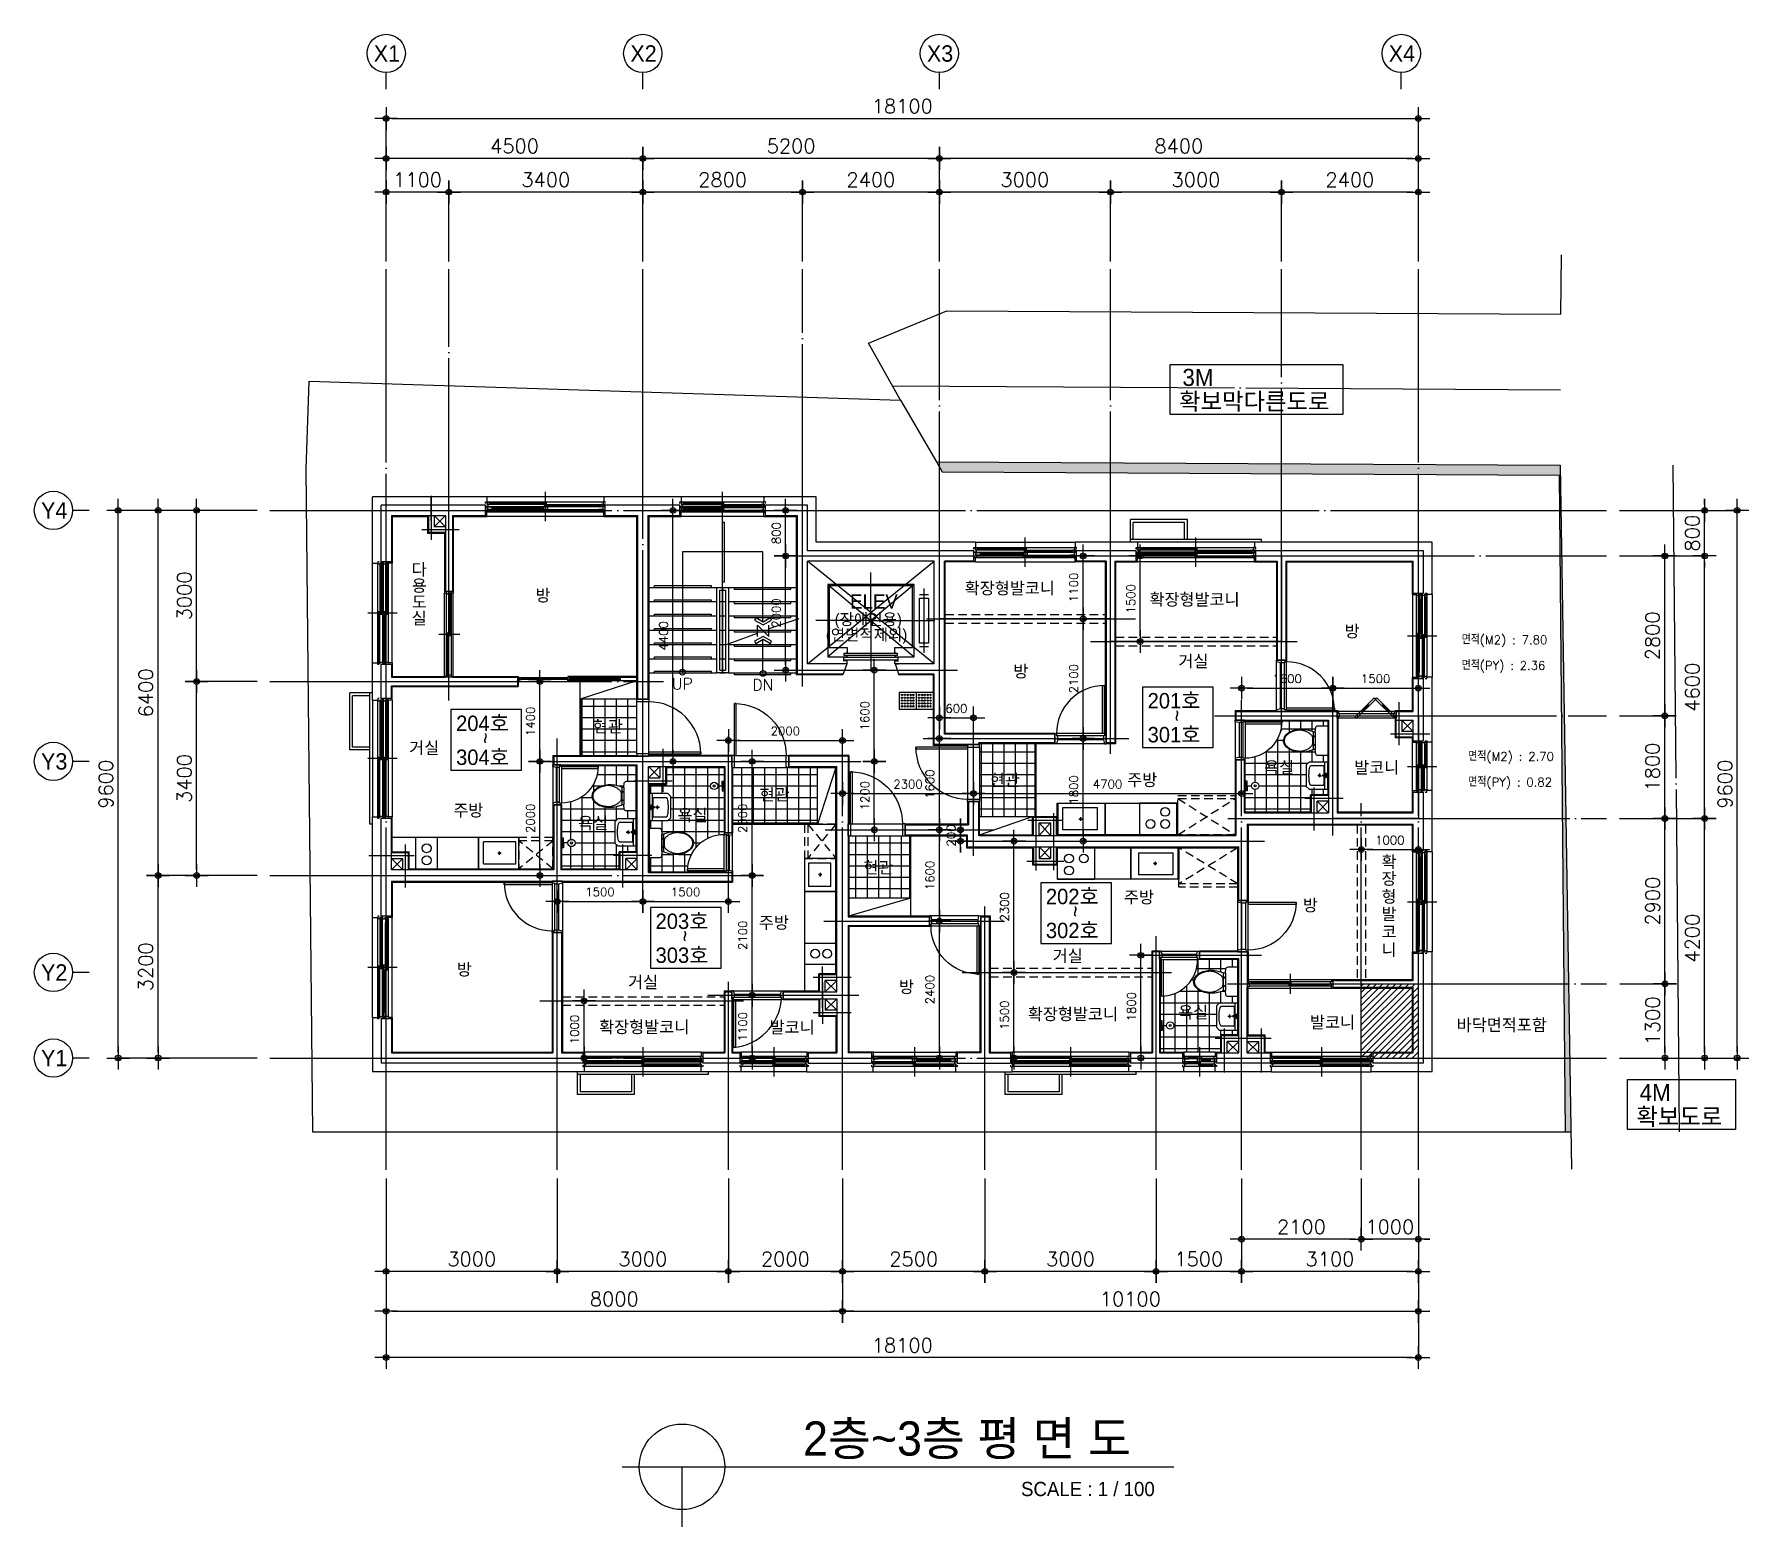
# Model space of a CAD drawing. Header units: millimetres. Extents: x 5537433 to 5830173, y -900794 to -778623.
# Drawn here: x 5580909 to 5610973, y -831370 to -805209 of the extents above; entities that cross this region are included whole.
import ezdxf
from ezdxf.enums import TextEntityAlignment as Align

# ---------------------------------------------------------------- set-up
doc = ezdxf.new("R2010")
doc.units = ezdxf.units.MM
doc.header["$LTSCALE"] = 100
doc.linetypes.add('CEN', pattern=[62, 60, -1, 0, -1])
doc.linetypes.add('HID', pattern=[2.3, 1.5, -0.8])
doc.layers.get('0').update_dxf_attribs({"linetype": 'CONTINUOUS'})
doc.layers.get('DEFPOINTS').update_dxf_attribs({"linetype": 'CONTINUOUS'})
for name, color, linetype in [('181', 181, 'CONTINUOUS'), ('60', 60, 'CONTINUOUS'), ('9', 9, 'CONTINUOUS'), ('CEN', 1, 'CEN'), ('COL', 2, 'CONTINUOUS'), ('COR', 4, 'CONTINUOUS'), ('DIM', 7, 'CONTINUOUS'), ('ETC', 6, 'CONTINUOUS'), ('FIN', 9, 'CONTINUOUS'), ('FUR', 181, 'CONTINUOUS'), ('HAT', 8, 'CONTINUOUS'), ('SYM', 7, 'CONTINUOUS'), ('WAL', 3, 'CONTINUOUS'), ('WID', 4, 'CONTINUOUS')]:
    doc.layers.add(name, color=color, linetype=linetype)
doc.styles.add('2', font='')
doc.styles.add('GHS', font='ROMANS.shx', dxfattribs={"bigfont": 'GHS.shx'})
doc.styles.add('HGTXT', font='romans.shx', dxfattribs={"bigfont": 'whgtxt.shx'})
doc.styles.get('2').set_extended_font_data('HYtbrB')
doc.dimstyles.get("Standard").update_dxf_attribs({"dimtxt": 0.18, "dimasz": 0.18, "dimexe": 0.18, "dimexo": 0.0625, "dimgap": 0.09, "dimtad": 0, "dimtih": 1, "dimtoh": 1, "dimdec": 4, "dimzin": 0, "dimdsep": 46, "dimtxsty": 'STANDARD', "dimcen": 0.09, "dimadec": 0, "dimazin": 0, "dimtfac": 1, "dimtdec": 4, "dimtofl": 0, "dimtmove": 0, "dimatfit": 3, "dimfxl": 1, "dimtolj": 1, "dimtzin": 0, "dimarcsym": 0})
pattern_1 = [(0, (-69881.65, -4384.8), (0, 200), []), (90, (-69881.65, -4384.8), (-200, 1e-14), [])]

msp = doc.modelspace()

# ---------------------------------------------------------------- texts
at = {"style": 'HGTXT'}
for s, p in [('면적(M2) : 7.80', (5605940.5, -815748.4)), ('면적(PY) : 2.36', (5605940.5, -816198.4)), ('면적(M2) : 2.70', (5606056.6, -817793)), ('면적(PY) : 0.82', (5606056.6, -818243))]:
    msp.add_text(s, height=150, dxfattribs=at).set_placement(p, align=Align.TOP_LEFT)
at = {"layer": '60', "linetype": 'Continuous', "style": '2'}
for s, p in [('X1', (5587092.6, -805545.5)), ('X2', (5591592.6, -805545.5)), ('X3', (5596792.6, -805545.5)), ('X4', (5604892.6, -805545.5)), ('Y4', (5581257.6, -813554.8)), ('Y3', (5581257.6, -817954.8)), ('Y2', (5581257.6, -821654.8)), ('Y1', (5581257.6, -823154.8))]:
    msp.add_text(s, height=288, dxfattribs=at).set_placement(p, align=Align.MIDDLE_CENTER)
at = {"layer": '60', "color": 8, "linetype": 'Continuous', "style": '2'}
for s, p in [('3M ', (5601043.2, -811373.3)), ('확보막다른도로', (5600986, -811793.3)), ('4M ', (5609061.1, -823909.4)), ('확보도로', (5609003.9, -824329.4))]:
    msp.add_text(s, height=300, dxfattribs=at).set_placement(p)
at = {"layer": '60', "style": '2'}
for s, height, p in [('용', 210, (5587527, -814978.9)), ('다', 210, (5587527, -814693.8)), ('도', 210, (5587527, -815264.5)), ('방', 210, (5589698.7, -815148.9)), ('ELEV', 250, (5595215.6, -815274.7)), ('확장형발코니', 210, (5597225.2, -815023.7)), ('확장형발코니', 210, (5600464.8, -815221.1)), ('실', 210, (5587527, -815550.1)), ('(장애인용)', 200, (5594944.9, -815563.5)), ('(연면적제외)', 200, (5594789.6, -815833)), ('방', 210, (5603887.3, -815777)), ('방', 210, (5598078.4, -816480.1)), ('거실', 210, (5600971.1, -816302.1)), ('201호', 270, (5600432.3, -817026.1)), ('204호', 270, (5588305.4, -817422)), ('현관', 210, (5590703, -817447.2)), ('301호', 270, (5600432.3, -817621.1)), ('거실', 210, (5587482.6, -817822.3)), ('304호', 270, (5588305.4, -818017)), ('욕실', 210, (5602475.7, -818165.7)), ('발코니', 210, (5604054.6, -818166.1)), ('현관', 210, (5597665.3, -818387.4)), ('주방', 210, (5600074.5, -818384.9)), ('현관', 210, (5593628.2, -818639.4)), ('주방', 210, (5588257.5, -818917.8)), ('욕실', 210, (5590444.4, -819139)), ('욕실', 210, (5592187.4, -819001)), ('현관', 210, (5595447.9, -819918.2)), ('확', 210, (5604534.2, -819820.4)), ('202호', 270, (5598648.8, -820457.4)), ('장', 210, (5604534.2, -820115.1)), ('주방', 210, (5600018.2, -820440.4)), ('방', 210, (5603154.1, -820579.6)), ('형', 210, (5604534.2, -820427.9)), ('203호', 270, (5591803.7, -820891.8)), ('주방', 210, (5593615.5, -820885.5)), ('302호', 270, (5598648.8, -821052.4)), ('발', 210, (5604534.2, -820735.3)), ('코', 210, (5604534.2, -821046.8)), ('303호', 270, (5591803.7, -821486.8)), ('거실', 210, (5598767.4, -821468.5)), ('니', 210, (5604534.2, -821363.5)), ('방', 210, (5588317.2, -821705.5)), ('거실', 210, (5591320.6, -821928.9)), ('방', 210, (5596072.2, -822011.9)), ('확장형발코니', 210, (5598331.8, -822488)), ('욕실', 210, (5600968.5, -822457)), ('확장형발코니', 210, (5590814, -822715.6)), ('발코니', 210, (5593803.5, -822720.8)), ('발코니', 210, (5603280.1, -822632.4)), ('바닥면적포함', 210, (5605853.3, -822679.2)), ('2층~3층 평 면 도 ', 600, (5594389.8, -830123.3)), ('SCALE : 1 / 100', 250, (5598212.4, -830834))]:
    msp.add_text(s, height=height, dxfattribs=at).set_placement(p)
at = {"layer": '60', "style": 'GHS'}
for s, p in [('UP', (5592273.8, -816593.4)), ('DN', (5593686.3, -816612.4))]:
    msp.add_text(s, height=200, dxfattribs=at).set_placement(p, align=Align.MIDDLE)
at = {"layer": '60', "style": '2'}
for p in [(5600816.9, -817048.1), (5588690, -817444), (5599033.4, -820479.4), (5592188.3, -820913.8)]:
    msp.add_text('~', height=270, rotation=270, dxfattribs=at).set_placement(p)

# ---------------------------------------------------------------- blocks, each defined once
blk = doc.blocks.new('Z_DOT')
at = {"layer": 'DIM', "color": 7}
for p, q in [((-2, 0), (2, 0)), ((0, -2), (0, 2))]:
    blk.add_line(p, q, dxfattribs=at)
for radius in [0.5, 0.25]:
    blk.add_circle((0, 0), radius, dxfattribs=at)
blk = doc.blocks.new('*D8')
at = {"layer": 'DEFPOINTS', "color": 0, "linetype": 'Continuous', "transparency": 16777216}
for p in [(5587080, -807384), (5587080, -809493), (5591580, -809493)]:
    blk.add_point(p, dxfattribs=at)
at = {"layer": 'DIM', "color": 0, "linetype": 'Continuous', "lineweight": -2, "transparency": 16777216}
for p, q in [((5587080, -809193), (5587080, -807384)), ((5591480, -807384), (5587180, -807384)), ((5591580, -809193), (5591580, -807384))]:
    blk.add_line(p, q, dxfattribs=at)
at = {"layer": 'DIM', "color": 0, "linetype": 'Continuous', "lineweight": -2, "transparency": 16777216, "xscale": 100, "yscale": 100, "zscale": 100, "rotation": 180}
blk.add_blockref('Z_DOT', (5587080, -807384), dxfattribs=at)
at = {"layer": 'DIM', "color": 0, "linetype": 'Continuous', "lineweight": -2, "transparency": 16777216, "xscale": 100, "yscale": 100, "zscale": 100}
blk.add_blockref('Z_DOT', (5591580, -807384), dxfattribs=at)
at = {"layer": 'DIM', "color": 60, "linetype": 'Continuous', "transparency": 16777216, "insert": (5589330, -807169), "char_height": 250, "attachment_point": 5, "style": 'GHS'}
blk.add_mtext('\\A1;4500', dxfattribs=at)
blk = doc.blocks.new('*D9')
at = {"layer": 'DEFPOINTS', "color": 0, "linetype": 'Continuous', "transparency": 16777216}
for p in [(5605180, -806684), (5587080, -809427), (5605180, -809427)]:
    blk.add_point(p, dxfattribs=at)
at = {"layer": 'DIM', "color": 0, "linetype": 'Continuous', "lineweight": -2, "transparency": 16777216}
for p, q in [((5587080, -809127), (5587080, -806684)), ((5587180, -806684), (5605080, -806684)), ((5605180, -809127), (5605180, -806684))]:
    blk.add_line(p, q, dxfattribs=at)
at = {"layer": 'DIM', "color": 0, "linetype": 'Continuous', "lineweight": -2, "transparency": 16777216, "xscale": 100, "yscale": 100, "zscale": 100, "rotation": 180}
blk.add_blockref('Z_DOT', (5587080, -806684), dxfattribs=at)
at = {"layer": 'DIM', "color": 0, "linetype": 'Continuous', "lineweight": -2, "transparency": 16777216, "xscale": 100, "yscale": 100, "zscale": 100}
blk.add_blockref('Z_DOT', (5605180, -806684), dxfattribs=at)
at = {"layer": 'DIM', "color": 60, "linetype": 'Continuous', "transparency": 16777216, "insert": (5596130, -806469), "char_height": 250, "attachment_point": 5, "style": 'GHS'}
blk.add_mtext('\\A1;18100', dxfattribs=at)
blk = doc.blocks.new('*D10')
at = {"layer": 'DEFPOINTS', "color": 0, "linetype": 'Continuous', "transparency": 16777216}
for p in [(5591580, -807384), (5591580, -809493), (5596780, -809493)]:
    blk.add_point(p, dxfattribs=at)
at = {"layer": 'DIM', "color": 0, "linetype": 'Continuous', "lineweight": -2, "transparency": 16777216}
for p, q in [((5591580, -809193), (5591580, -807384)), ((5596680, -807384), (5591680, -807384)), ((5596780, -809193), (5596780, -807384))]:
    blk.add_line(p, q, dxfattribs=at)
at = {"layer": 'DIM', "color": 0, "linetype": 'Continuous', "lineweight": -2, "transparency": 16777216, "xscale": 100, "yscale": 100, "zscale": 100, "rotation": 180}
blk.add_blockref('Z_DOT', (5591580, -807384), dxfattribs=at)
at = {"layer": 'DIM', "color": 0, "linetype": 'Continuous', "lineweight": -2, "transparency": 16777216, "xscale": 100, "yscale": 100, "zscale": 100}
blk.add_blockref('Z_DOT', (5596780, -807384), dxfattribs=at)
at = {"layer": 'DIM', "color": 60, "linetype": 'Continuous', "transparency": 16777216, "insert": (5594180, -807169), "char_height": 250, "attachment_point": 5, "style": 'GHS'}
blk.add_mtext('\\A1;5200', dxfattribs=at)
blk = doc.blocks.new('*D11')
at = {"layer": 'DEFPOINTS', "color": 0, "linetype": 'Continuous', "transparency": 16777216}
for p in [(5587080, -807974), (5587080, -809493), (5588180, -809493)]:
    blk.add_point(p, dxfattribs=at)
at = {"layer": 'DIM', "color": 0, "linetype": 'Continuous', "lineweight": -2, "transparency": 16777216}
for p, q in [((5587080, -809193), (5587080, -807974)), ((5588080, -807974), (5587180, -807974)), ((5588180, -809193), (5588180, -807974))]:
    blk.add_line(p, q, dxfattribs=at)
at = {"layer": 'DIM', "color": 0, "linetype": 'Continuous', "lineweight": -2, "transparency": 16777216, "xscale": 100, "yscale": 100, "zscale": 100, "rotation": 180}
blk.add_blockref('Z_DOT', (5587080, -807974), dxfattribs=at)
at = {"layer": 'DIM', "color": 0, "linetype": 'Continuous', "lineweight": -2, "transparency": 16777216, "xscale": 100, "yscale": 100, "zscale": 100}
blk.add_blockref('Z_DOT', (5588180, -807974), dxfattribs=at)
at = {"layer": 'DIM', "color": 60, "linetype": 'Continuous', "transparency": 16777216, "insert": (5587630, -807759), "char_height": 250, "attachment_point": 5, "style": 'GHS'}
blk.add_mtext('\\A1;1100', dxfattribs=at)
blk = doc.blocks.new('*D12')
at = {"layer": 'DEFPOINTS', "color": 0, "linetype": 'Continuous', "transparency": 16777216}
for p in [(5588180, -807974), (5588180, -809493), (5591580, -809493)]:
    blk.add_point(p, dxfattribs=at)
at = {"layer": 'DIM', "color": 0, "linetype": 'Continuous', "lineweight": -2, "transparency": 16777216}
for p, q in [((5588180, -809193), (5588180, -807974)), ((5591480, -807974), (5588280, -807974)), ((5591580, -809193), (5591580, -807974))]:
    blk.add_line(p, q, dxfattribs=at)
at = {"layer": 'DIM', "color": 0, "linetype": 'Continuous', "lineweight": -2, "transparency": 16777216, "xscale": 100, "yscale": 100, "zscale": 100, "rotation": 180}
blk.add_blockref('Z_DOT', (5588180, -807974), dxfattribs=at)
at = {"layer": 'DIM', "color": 0, "linetype": 'Continuous', "lineweight": -2, "transparency": 16777216, "xscale": 100, "yscale": 100, "zscale": 100}
blk.add_blockref('Z_DOT', (5591580, -807974), dxfattribs=at)
at = {"layer": 'DIM', "color": 60, "linetype": 'Continuous', "transparency": 16777216, "insert": (5589880, -807759), "char_height": 250, "attachment_point": 5, "style": 'GHS'}
blk.add_mtext('\\A1;3400', dxfattribs=at)
blk = doc.blocks.new('*D13')
at = {"layer": 'DEFPOINTS', "color": 0, "linetype": 'Continuous', "transparency": 16777216}
for p in [(5591580, -807974), (5591580, -809493), (5594380, -809493)]:
    blk.add_point(p, dxfattribs=at)
at = {"layer": 'DIM', "color": 0, "linetype": 'Continuous', "lineweight": -2, "transparency": 16777216}
for p, q in [((5591580, -809193), (5591580, -807974)), ((5594280, -807974), (5591680, -807974)), ((5594380, -809193), (5594380, -807974))]:
    blk.add_line(p, q, dxfattribs=at)
at = {"layer": 'DIM', "color": 0, "linetype": 'Continuous', "lineweight": -2, "transparency": 16777216, "xscale": 100, "yscale": 100, "zscale": 100, "rotation": 180}
blk.add_blockref('Z_DOT', (5591580, -807974), dxfattribs=at)
at = {"layer": 'DIM', "color": 0, "linetype": 'Continuous', "lineweight": -2, "transparency": 16777216, "xscale": 100, "yscale": 100, "zscale": 100}
blk.add_blockref('Z_DOT', (5594380, -807974), dxfattribs=at)
at = {"layer": 'DIM', "color": 60, "linetype": 'Continuous', "transparency": 16777216, "insert": (5592980, -807759), "char_height": 250, "attachment_point": 5, "style": 'GHS'}
blk.add_mtext('\\A1;2800', dxfattribs=at)
blk = doc.blocks.new('*D14')
at = {"layer": 'DEFPOINTS', "color": 0, "linetype": 'Continuous', "transparency": 16777216}
for p in [(5594380, -807974), (5594380, -809493), (5596780, -809493)]:
    blk.add_point(p, dxfattribs=at)
at = {"layer": 'DIM', "color": 0, "linetype": 'Continuous', "lineweight": -2, "transparency": 16777216}
for p, q in [((5594380, -809193), (5594380, -807974)), ((5596680, -807974), (5594480, -807974)), ((5596780, -809193), (5596780, -807974))]:
    blk.add_line(p, q, dxfattribs=at)
at = {"layer": 'DIM', "color": 0, "linetype": 'Continuous', "lineweight": -2, "transparency": 16777216, "xscale": 100, "yscale": 100, "zscale": 100, "rotation": 180}
blk.add_blockref('Z_DOT', (5594380, -807974), dxfattribs=at)
at = {"layer": 'DIM', "color": 0, "linetype": 'Continuous', "lineweight": -2, "transparency": 16777216, "xscale": 100, "yscale": 100, "zscale": 100}
blk.add_blockref('Z_DOT', (5596780, -807974), dxfattribs=at)
at = {"layer": 'DIM', "color": 60, "linetype": 'Continuous', "transparency": 16777216, "insert": (5595580, -807759), "char_height": 250, "attachment_point": 5, "style": 'GHS'}
blk.add_mtext('\\A1;2400', dxfattribs=at)
blk = doc.blocks.new('*D15')
at = {"layer": 'DEFPOINTS', "color": 0, "linetype": 'Continuous', "transparency": 16777216}
for p in [(5596780, -807974), (5596780, -809493), (5599780, -809493)]:
    blk.add_point(p, dxfattribs=at)
at = {"layer": 'DIM', "color": 0, "linetype": 'Continuous', "lineweight": -2, "transparency": 16777216}
for p, q in [((5596780, -809193), (5596780, -807974)), ((5599680, -807974), (5596880, -807974)), ((5599780, -809193), (5599780, -807974))]:
    blk.add_line(p, q, dxfattribs=at)
at = {"layer": 'DIM', "color": 0, "linetype": 'Continuous', "lineweight": -2, "transparency": 16777216, "xscale": 100, "yscale": 100, "zscale": 100, "rotation": 180}
blk.add_blockref('Z_DOT', (5596780, -807974), dxfattribs=at)
at = {"layer": 'DIM', "color": 0, "linetype": 'Continuous', "lineweight": -2, "transparency": 16777216, "xscale": 100, "yscale": 100, "zscale": 100}
blk.add_blockref('Z_DOT', (5599780, -807974), dxfattribs=at)
at = {"layer": 'DIM', "color": 60, "linetype": 'Continuous', "transparency": 16777216, "insert": (5598280, -807759), "char_height": 250, "attachment_point": 5, "style": 'GHS'}
blk.add_mtext('\\A1;3000', dxfattribs=at)
blk = doc.blocks.new('*D16')
at = {"layer": 'DEFPOINTS', "color": 0, "linetype": 'Continuous', "transparency": 16777216}
for p in [(5599780, -807974), (5599780, -809493), (5602780, -809493)]:
    blk.add_point(p, dxfattribs=at)
at = {"layer": 'DIM', "color": 0, "linetype": 'Continuous', "lineweight": -2, "transparency": 16777216}
for p, q in [((5599780, -809193), (5599780, -807974)), ((5602680, -807974), (5599880, -807974)), ((5602780, -809193), (5602780, -807974))]:
    blk.add_line(p, q, dxfattribs=at)
at = {"layer": 'DIM', "color": 0, "linetype": 'Continuous', "lineweight": -2, "transparency": 16777216, "xscale": 100, "yscale": 100, "zscale": 100, "rotation": 180}
blk.add_blockref('Z_DOT', (5599780, -807974), dxfattribs=at)
at = {"layer": 'DIM', "color": 0, "linetype": 'Continuous', "lineweight": -2, "transparency": 16777216, "xscale": 100, "yscale": 100, "zscale": 100}
blk.add_blockref('Z_DOT', (5602780, -807974), dxfattribs=at)
at = {"layer": 'DIM', "color": 60, "linetype": 'Continuous', "transparency": 16777216, "insert": (5601280, -807759), "char_height": 250, "attachment_point": 5, "style": 'GHS'}
blk.add_mtext('\\A1;3000', dxfattribs=at)
blk = doc.blocks.new('*D17')
at = {"layer": 'DEFPOINTS', "color": 0, "linetype": 'Continuous', "transparency": 16777216}
for p in [(5602780, -807974), (5602780, -809493), (5605180, -809493)]:
    blk.add_point(p, dxfattribs=at)
at = {"layer": 'DIM', "color": 0, "linetype": 'Continuous', "lineweight": -2, "transparency": 16777216}
for p, q in [((5602780, -809193), (5602780, -807974)), ((5605080, -807974), (5602880, -807974)), ((5605180, -809193), (5605180, -807974))]:
    blk.add_line(p, q, dxfattribs=at)
at = {"layer": 'DIM', "color": 0, "linetype": 'Continuous', "lineweight": -2, "transparency": 16777216, "xscale": 100, "yscale": 100, "zscale": 100, "rotation": 180}
blk.add_blockref('Z_DOT', (5602780, -807974), dxfattribs=at)
at = {"layer": 'DIM', "color": 0, "linetype": 'Continuous', "lineweight": -2, "transparency": 16777216, "xscale": 100, "yscale": 100, "zscale": 100}
blk.add_blockref('Z_DOT', (5605180, -807974), dxfattribs=at)
at = {"layer": 'DIM', "color": 60, "linetype": 'Continuous', "transparency": 16777216, "insert": (5603980, -807759), "char_height": 250, "attachment_point": 5, "style": 'GHS'}
blk.add_mtext('\\A1;2400', dxfattribs=at)
blk = doc.blocks.new('*D18')
at = {"layer": 'DEFPOINTS', "color": 0, "linetype": 'Continuous', "transparency": 16777216}
for p in [(5608451, -818954), (5610201, -818954), (5608451, -823154)]:
    blk.add_point(p, dxfattribs=at)
at = {"layer": 'DIM', "color": 0, "linetype": 'Continuous', "lineweight": -2, "transparency": 16777216}
for p, q in [((5608751, -818954), (5610201, -818954)), ((5610201, -823054), (5610201, -819054)), ((5608751, -823154), (5610201, -823154))]:
    blk.add_line(p, q, dxfattribs=at)
at = {"layer": 'DIM', "color": 0, "linetype": 'Continuous', "lineweight": -2, "transparency": 16777216, "xscale": 100, "yscale": 100, "zscale": 100}
for p, rotation in [((5610201, -818954), 90), ((5610201, -823154), 270)]:
    blk.add_blockref('Z_DOT', p, dxfattribs=dict(at, rotation=rotation))
at = {"layer": 'DIM', "color": 60, "linetype": 'Continuous', "transparency": 16777216, "insert": (5609986, -821054), "char_height": 250, "attachment_point": 5, "rotation": 90, "style": 'GHS'}
blk.add_mtext('\\A1;4200', dxfattribs=at)
blk = doc.blocks.new('*D19')
at = {"layer": 'DEFPOINTS', "color": 0, "linetype": 'Continuous', "transparency": 16777216}
for p in [(5608409, -814354), (5609501, -814354), (5608409, -817154)]:
    blk.add_point(p, dxfattribs=at)
at = {"layer": 'DIM', "color": 0, "linetype": 'Continuous', "lineweight": -2, "transparency": 16777216}
for p, q in [((5608709, -814354), (5609501, -814354)), ((5609501, -817054), (5609501, -814454)), ((5608709, -817154), (5609501, -817154))]:
    blk.add_line(p, q, dxfattribs=at)
at = {"layer": 'DIM', "color": 0, "linetype": 'Continuous', "lineweight": -2, "transparency": 16777216, "xscale": 100, "yscale": 100, "zscale": 100}
for p, rotation in [((5609501, -814354), 90), ((5609501, -817154), 270)]:
    blk.add_blockref('Z_DOT', p, dxfattribs=dict(at, rotation=rotation))
at = {"layer": 'DIM', "color": 60, "linetype": 'Continuous', "transparency": 16777216, "insert": (5609286, -815754), "char_height": 250, "attachment_point": 5, "rotation": 90, "style": 'GHS'}
blk.add_mtext('\\A1;2800', dxfattribs=at)
blk = doc.blocks.new('*D20')
at = {"layer": 'DEFPOINTS', "color": 0, "linetype": 'Continuous', "transparency": 16777216}
for p in [(5587080, -825033), (5595080, -825033), (5595080, -827594)]:
    blk.add_point(p, dxfattribs=at)
at = {"layer": 'DIM', "color": 0, "linetype": 'Continuous', "lineweight": -2, "transparency": 16777216}
for p, q in [((5587080, -825333), (5587080, -827594)), ((5595080, -825333), (5595080, -827594)), ((5587180, -827594), (5594980, -827594))]:
    blk.add_line(p, q, dxfattribs=at)
at = {"layer": 'DIM', "color": 0, "linetype": 'Continuous', "lineweight": -2, "transparency": 16777216, "xscale": 100, "yscale": 100, "zscale": 100, "rotation": 180}
blk.add_blockref('Z_DOT', (5587080, -827594), dxfattribs=at)
at = {"layer": 'DIM', "color": 0, "linetype": 'Continuous', "lineweight": -2, "transparency": 16777216, "xscale": 100, "yscale": 100, "zscale": 100}
blk.add_blockref('Z_DOT', (5595080, -827594), dxfattribs=at)
at = {"layer": 'DIM', "color": 60, "linetype": 'Continuous', "transparency": 16777216, "insert": (5591080, -827379), "char_height": 250, "attachment_point": 5, "style": 'GHS'}
blk.add_mtext('\\A1;8000', dxfattribs=at)
blk = doc.blocks.new('*D21')
at = {"layer": 'DEFPOINTS', "color": 0, "linetype": 'Continuous', "transparency": 16777216}
for p in [(5587080, -824967), (5605180, -824967), (5587080, -828404)]:
    blk.add_point(p, dxfattribs=at)
at = {"layer": 'DIM', "color": 0, "linetype": 'Continuous', "lineweight": -2, "transparency": 16777216}
for p, q in [((5587080, -825267), (5587080, -828404)), ((5605180, -825267), (5605180, -828404)), ((5605080, -828404), (5587180, -828404))]:
    blk.add_line(p, q, dxfattribs=at)
at = {"layer": 'DIM', "color": 0, "linetype": 'Continuous', "lineweight": -2, "transparency": 16777216, "xscale": 100, "yscale": 100, "zscale": 100, "rotation": 180}
blk.add_blockref('Z_DOT', (5587080, -828404), dxfattribs=at)
at = {"layer": 'DIM', "color": 0, "linetype": 'Continuous', "lineweight": -2, "transparency": 16777216, "xscale": 100, "yscale": 100, "zscale": 100}
blk.add_blockref('Z_DOT', (5605180, -828404), dxfattribs=at)
at = {"layer": 'DIM', "color": 60, "linetype": 'Continuous', "transparency": 16777216, "insert": (5596130, -828189), "char_height": 250, "attachment_point": 5, "style": 'GHS'}
blk.add_mtext('\\A1;18100', dxfattribs=at)
blk = doc.blocks.new('*D22')
at = {"layer": 'DEFPOINTS', "color": 0, "linetype": 'Continuous', "transparency": 16777216}
for p in [(5587080, -824967), (5590080, -824967), (5587080, -826894)]:
    blk.add_point(p, dxfattribs=at)
at = {"layer": 'DIM', "color": 0, "linetype": 'Continuous', "lineweight": -2, "transparency": 16777216}
for p, q in [((5587080, -825267), (5587080, -826894)), ((5590080, -825267), (5590080, -826894)), ((5589980, -826894), (5587180, -826894))]:
    blk.add_line(p, q, dxfattribs=at)
at = {"layer": 'DIM', "color": 0, "linetype": 'Continuous', "lineweight": -2, "transparency": 16777216, "xscale": 100, "yscale": 100, "zscale": 100, "rotation": 180}
blk.add_blockref('Z_DOT', (5587080, -826894), dxfattribs=at)
at = {"layer": 'DIM', "color": 0, "linetype": 'Continuous', "lineweight": -2, "transparency": 16777216, "xscale": 100, "yscale": 100, "zscale": 100}
blk.add_blockref('Z_DOT', (5590080, -826894), dxfattribs=at)
at = {"layer": 'DIM', "color": 60, "linetype": 'Continuous', "transparency": 16777216, "insert": (5588580, -826679), "char_height": 250, "attachment_point": 5, "style": 'GHS'}
blk.add_mtext('\\A1;3000', dxfattribs=at)
blk = doc.blocks.new('*D23')
at = {"layer": 'DEFPOINTS', "color": 0, "linetype": 'Continuous', "transparency": 16777216}
for p in [(5583079, -819954), (5585119, -819954), (5585119, -823154)]:
    blk.add_point(p, dxfattribs=at)
at = {"layer": 'DIM', "color": 0, "linetype": 'Continuous', "lineweight": -2, "transparency": 16777216}
for p, q in [((5584819, -819954), (5583079, -819954)), ((5583079, -823054), (5583079, -820054)), ((5584819, -823154), (5583079, -823154))]:
    blk.add_line(p, q, dxfattribs=at)
at = {"layer": 'DIM', "color": 0, "linetype": 'Continuous', "lineweight": -2, "transparency": 16777216, "xscale": 100, "yscale": 100, "zscale": 100}
for p, rotation in [((5583079, -819954), 90), ((5583079, -823154), 270)]:
    blk.add_blockref('Z_DOT', p, dxfattribs=dict(at, rotation=rotation))
at = {"layer": 'DIM', "color": 60, "linetype": 'Continuous', "transparency": 16777216, "insert": (5582864, -821554), "char_height": 250, "attachment_point": 5, "rotation": 90, "style": 'GHS'}
blk.add_mtext('\\A1;3200', dxfattribs=at)
blk = doc.blocks.new('*D24')
at = {"layer": 'DEFPOINTS', "color": 0, "linetype": 'Continuous', "transparency": 16777216}
for p in [(5582379, -813554), (5585077, -813554), (5585077, -823154)]:
    blk.add_point(p, dxfattribs=at)
at = {"layer": 'DIM', "color": 0, "linetype": 'Continuous', "lineweight": -2, "transparency": 16777216}
for p, q in [((5584777, -813554), (5582379, -813554)), ((5582379, -823054), (5582379, -813654)), ((5584777, -823154), (5582379, -823154))]:
    blk.add_line(p, q, dxfattribs=at)
at = {"layer": 'DIM', "color": 0, "linetype": 'Continuous', "lineweight": -2, "transparency": 16777216, "xscale": 100, "yscale": 100, "zscale": 100}
for p, rotation in [((5582379, -813554), 90), ((5582379, -823154), 270)]:
    blk.add_blockref('Z_DOT', p, dxfattribs=dict(at, rotation=rotation))
at = {"layer": 'DIM', "color": 60, "linetype": 'Continuous', "transparency": 16777216, "insert": (5582164, -818354), "char_height": 250, "attachment_point": 5, "rotation": 90, "style": 'GHS'}
blk.add_mtext('\\A1;9600', dxfattribs=at)
blk = doc.blocks.new('*D25')
at = {"layer": 'DEFPOINTS', "color": 0, "linetype": 'Continuous', "transparency": 16777216}
for p in [(5583079, -813554), (5585119, -813554), (5585119, -819954)]:
    blk.add_point(p, dxfattribs=at)
at = {"layer": 'DIM', "color": 0, "linetype": 'Continuous', "lineweight": -2, "transparency": 16777216}
for p, q in [((5584819, -813554), (5583079, -813554)), ((5583079, -819854), (5583079, -813654)), ((5584819, -819954), (5583079, -819954))]:
    blk.add_line(p, q, dxfattribs=at)
at = {"layer": 'DIM', "color": 0, "linetype": 'Continuous', "lineweight": -2, "transparency": 16777216, "xscale": 100, "yscale": 100, "zscale": 100}
for p, rotation in [((5583079, -813554), 90), ((5583079, -819954), 270)]:
    blk.add_blockref('Z_DOT', p, dxfattribs=dict(at, rotation=rotation))
at = {"layer": 'DIM', "color": 60, "linetype": 'Continuous', "transparency": 16777216, "insert": (5582864, -816754), "char_height": 250, "attachment_point": 5, "rotation": 90, "style": 'GHS'}
blk.add_mtext('\\A1;6400', dxfattribs=at)
blk = doc.blocks.new('*D26')
at = {"layer": 'DEFPOINTS', "color": 0, "linetype": 'Continuous', "transparency": 16777216}
for p in [(5608409, -813554), (5610773, -813554), (5608409, -823154)]:
    blk.add_point(p, dxfattribs=at)
at = {"layer": 'DIM', "color": 0, "linetype": 'Continuous', "lineweight": -2, "transparency": 16777216}
for p, q in [((5608709, -813554), (5610773, -813554)), ((5610773, -823054), (5610773, -813654)), ((5608709, -823154), (5610773, -823154))]:
    blk.add_line(p, q, dxfattribs=at)
at = {"layer": 'DIM', "color": 0, "linetype": 'Continuous', "lineweight": -2, "transparency": 16777216, "xscale": 100, "yscale": 100, "zscale": 100}
for p, rotation in [((5610773, -813554), 90), ((5610773, -823154), 270)]:
    blk.add_blockref('Z_DOT', p, dxfattribs=dict(at, rotation=rotation))
at = {"layer": 'DIM', "color": 60, "linetype": 'Continuous', "transparency": 16777216, "insert": (5610558, -818354), "char_height": 250, "attachment_point": 5, "rotation": 90, "style": 'GHS'}
blk.add_mtext('\\A1;9600', dxfattribs=at)
blk = doc.blocks.new('*D27')
at = {"layer": 'DEFPOINTS', "color": 0, "linetype": 'Continuous', "transparency": 16777216}
for p in [(5608451, -813554), (5610201, -813554), (5608451, -814354)]:
    blk.add_point(p, dxfattribs=at)
at = {"layer": 'DIM', "color": 0, "linetype": 'Continuous', "lineweight": -2, "transparency": 16777216}
for p, q in [((5608751, -813554), (5610201, -813554)), ((5610201, -813454), (5610201, -813354)), ((5610201, -814354), (5610201, -813554)), ((5608751, -814354), (5610201, -814354)), ((5610201, -814454), (5610201, -814554))]:
    blk.add_line(p, q, dxfattribs=at)
at = {"layer": 'DIM', "color": 0, "linetype": 'Continuous', "lineweight": -2, "transparency": 16777216, "xscale": 100, "yscale": 100, "zscale": 100}
for p, rotation in [((5610201, -813554), 270), ((5610201, -814354), 90)]:
    blk.add_blockref('Z_DOT', p, dxfattribs=dict(at, rotation=rotation))
at = {"layer": 'DIM', "color": 60, "linetype": 'Continuous', "transparency": 16777216, "insert": (5609986, -813954), "char_height": 250, "attachment_point": 5, "rotation": 90, "style": 'GHS'}
blk.add_mtext('\\A1;800', dxfattribs=at)
blk = doc.blocks.new('*D28')
at = {"layer": 'DEFPOINTS', "color": 0, "linetype": 'Continuous', "transparency": 16777216}
for p in [(5608451, -814354), (5610201, -814354), (5608451, -818954)]:
    blk.add_point(p, dxfattribs=at)
at = {"layer": 'DIM', "color": 0, "linetype": 'Continuous', "lineweight": -2, "transparency": 16777216}
for p, q in [((5608751, -814354), (5610201, -814354)), ((5610201, -818854), (5610201, -814454)), ((5608751, -818954), (5610201, -818954))]:
    blk.add_line(p, q, dxfattribs=at)
at = {"layer": 'DIM', "color": 0, "linetype": 'Continuous', "lineweight": -2, "transparency": 16777216, "xscale": 100, "yscale": 100, "zscale": 100}
for p, rotation in [((5610201, -814354), 90), ((5610201, -818954), 270)]:
    blk.add_blockref('Z_DOT', p, dxfattribs=dict(at, rotation=rotation))
at = {"layer": 'DIM', "color": 60, "linetype": 'Continuous', "transparency": 16777216, "insert": (5609986, -816654), "char_height": 250, "attachment_point": 5, "rotation": 90, "style": 'GHS'}
blk.add_mtext('\\A1;4600', dxfattribs=at)
blk = doc.blocks.new('*D29')
at = {"layer": 'DEFPOINTS', "color": 0, "linetype": 'Continuous', "transparency": 16777216}
for p in [(5608413, -821854), (5609505, -821854), (5608409, -823154)]:
    blk.add_point(p, dxfattribs=at)
at = {"layer": 'DIM', "color": 0, "linetype": 'Continuous', "lineweight": -2, "transparency": 16777216}
for p, q in [((5608713, -821854), (5609505, -821854)), ((5609505, -823054), (5609505, -821954)), ((5608709, -823154), (5609505, -823154))]:
    blk.add_line(p, q, dxfattribs=at)
at = {"layer": 'DIM', "color": 0, "linetype": 'Continuous', "lineweight": -2, "transparency": 16777216, "xscale": 100, "yscale": 100, "zscale": 100}
for p, rotation in [((5609505, -821854), 90), ((5609505, -823154), 270)]:
    blk.add_blockref('Z_DOT', p, dxfattribs=dict(at, rotation=rotation))
at = {"layer": 'DIM', "color": 60, "linetype": 'Continuous', "transparency": 16777216, "insert": (5609290, -822504), "char_height": 250, "attachment_point": 5, "rotation": 90, "style": 'GHS'}
blk.add_mtext('\\A1;1300', dxfattribs=at)
blk = doc.blocks.new('*D30')
at = {"layer": 'DEFPOINTS', "color": 0, "linetype": 'Continuous', "transparency": 16777216}
for p in [(5595080, -825033), (5605180, -825033), (5605180, -827594)]:
    blk.add_point(p, dxfattribs=at)
at = {"layer": 'DIM', "color": 0, "linetype": 'Continuous', "lineweight": -2, "transparency": 16777216}
for p, q in [((5595080, -825333), (5595080, -827594)), ((5605180, -825333), (5605180, -827594)), ((5595180, -827594), (5605080, -827594))]:
    blk.add_line(p, q, dxfattribs=at)
at = {"layer": 'DIM', "color": 0, "linetype": 'Continuous', "lineweight": -2, "transparency": 16777216, "xscale": 100, "yscale": 100, "zscale": 100, "rotation": 180}
blk.add_blockref('Z_DOT', (5595080, -827594), dxfattribs=at)
at = {"layer": 'DIM', "color": 0, "linetype": 'Continuous', "lineweight": -2, "transparency": 16777216, "xscale": 100, "yscale": 100, "zscale": 100}
blk.add_blockref('Z_DOT', (5605180, -827594), dxfattribs=at)
at = {"layer": 'DIM', "color": 60, "linetype": 'Continuous', "transparency": 16777216, "insert": (5600130, -827379), "char_height": 250, "attachment_point": 5, "style": 'GHS'}
blk.add_mtext('\\A1;10100', dxfattribs=at)
blk = doc.blocks.new('*D31')
at = {"layer": 'DEFPOINTS', "color": 0, "linetype": 'Continuous', "transparency": 16777216}
for p in [(5595080, -824967), (5597580, -824967), (5595080, -826894)]:
    blk.add_point(p, dxfattribs=at)
at = {"layer": 'DIM', "color": 0, "linetype": 'Continuous', "lineweight": -2, "transparency": 16777216}
for p, q in [((5595080, -825267), (5595080, -826894)), ((5597580, -825267), (5597580, -826894)), ((5597480, -826894), (5595180, -826894))]:
    blk.add_line(p, q, dxfattribs=at)
at = {"layer": 'DIM', "color": 0, "linetype": 'Continuous', "lineweight": -2, "transparency": 16777216, "xscale": 100, "yscale": 100, "zscale": 100, "rotation": 180}
blk.add_blockref('Z_DOT', (5595080, -826894), dxfattribs=at)
at = {"layer": 'DIM', "color": 0, "linetype": 'Continuous', "lineweight": -2, "transparency": 16777216, "xscale": 100, "yscale": 100, "zscale": 100}
blk.add_blockref('Z_DOT', (5597580, -826894), dxfattribs=at)
at = {"layer": 'DIM', "color": 60, "linetype": 'Continuous', "transparency": 16777216, "insert": (5596330, -826679), "char_height": 250, "attachment_point": 5, "style": 'GHS'}
blk.add_mtext('\\A1;2500', dxfattribs=at)
blk = doc.blocks.new('*D32')
at = {"layer": 'DEFPOINTS', "color": 0, "linetype": 'Continuous', "transparency": 16777216}
for p in [(5600580, -824967), (5602080, -824967), (5600580, -826894)]:
    blk.add_point(p, dxfattribs=at)
at = {"layer": 'DIM', "color": 0, "linetype": 'Continuous', "lineweight": -2, "transparency": 16777216}
for p, q in [((5600580, -825267), (5600580, -826894)), ((5602080, -825267), (5602080, -826894)), ((5601980, -826894), (5600680, -826894))]:
    blk.add_line(p, q, dxfattribs=at)
at = {"layer": 'DIM', "color": 0, "linetype": 'Continuous', "lineweight": -2, "transparency": 16777216, "xscale": 100, "yscale": 100, "zscale": 100, "rotation": 180}
blk.add_blockref('Z_DOT', (5600580, -826894), dxfattribs=at)
at = {"layer": 'DIM', "color": 0, "linetype": 'Continuous', "lineweight": -2, "transparency": 16777216, "xscale": 100, "yscale": 100, "zscale": 100}
blk.add_blockref('Z_DOT', (5602080, -826894), dxfattribs=at)
at = {"layer": 'DIM', "color": 60, "linetype": 'Continuous', "transparency": 16777216, "insert": (5601330, -826679), "char_height": 250, "attachment_point": 5, "style": 'GHS'}
blk.add_mtext('\\A1;1500', dxfattribs=at)
blk = doc.blocks.new('*D33')
at = {"layer": 'DEFPOINTS', "color": 0, "linetype": 'Continuous', "transparency": 16777216}
for p in [(5602080, -824967), (5605180, -824967), (5602080, -826894)]:
    blk.add_point(p, dxfattribs=at)
at = {"layer": 'DIM', "color": 0, "linetype": 'Continuous', "lineweight": -2, "transparency": 16777216}
for p, q in [((5602080, -825267), (5602080, -826894)), ((5605180, -825267), (5605180, -826894)), ((5605080, -826894), (5602180, -826894))]:
    blk.add_line(p, q, dxfattribs=at)
at = {"layer": 'DIM', "color": 0, "linetype": 'Continuous', "lineweight": -2, "transparency": 16777216, "xscale": 100, "yscale": 100, "zscale": 100, "rotation": 180}
blk.add_blockref('Z_DOT', (5602080, -826894), dxfattribs=at)
at = {"layer": 'DIM', "color": 0, "linetype": 'Continuous', "lineweight": -2, "transparency": 16777216, "xscale": 100, "yscale": 100, "zscale": 100}
blk.add_blockref('Z_DOT', (5605180, -826894), dxfattribs=at)
at = {"layer": 'DIM', "color": 60, "linetype": 'Continuous', "transparency": 16777216, "insert": (5603630, -826679), "char_height": 250, "attachment_point": 5, "style": 'GHS'}
blk.add_mtext('\\A1;3100', dxfattribs=at)
blk = doc.blocks.new('*D34')
at = {"layer": 'DEFPOINTS', "color": 0, "linetype": 'Continuous', "transparency": 16777216}
for p in [(5596780, -807384), (5596780, -809493), (5605180, -809493)]:
    blk.add_point(p, dxfattribs=at)
at = {"layer": 'DIM', "color": 0, "linetype": 'Continuous', "lineweight": -2, "transparency": 16777216}
for p, q in [((5596780, -809193), (5596780, -807384)), ((5605080, -807384), (5596880, -807384)), ((5605180, -809193), (5605180, -807384))]:
    blk.add_line(p, q, dxfattribs=at)
at = {"layer": 'DIM', "color": 0, "linetype": 'Continuous', "lineweight": -2, "transparency": 16777216, "xscale": 100, "yscale": 100, "zscale": 100, "rotation": 180}
blk.add_blockref('Z_DOT', (5596780, -807384), dxfattribs=at)
at = {"layer": 'DIM', "color": 0, "linetype": 'Continuous', "lineweight": -2, "transparency": 16777216, "xscale": 100, "yscale": 100, "zscale": 100}
blk.add_blockref('Z_DOT', (5605180, -807384), dxfattribs=at)
at = {"layer": 'DIM', "color": 60, "linetype": 'Continuous', "transparency": 16777216, "insert": (5600980, -807169), "char_height": 250, "attachment_point": 5, "style": 'GHS'}
blk.add_mtext('\\A1;8400', dxfattribs=at)
blk = doc.blocks.new('*D35')
at = {"layer": 'DEFPOINTS', "color": 0, "linetype": 'Continuous', "transparency": 16777216}
for p in [(5604180, -824967), (5605180, -824967), (5604180, -826328)]:
    blk.add_point(p, dxfattribs=at)
at = {"layer": 'DIM', "color": 0, "linetype": 'Continuous', "lineweight": -2, "transparency": 16777216}
for p, q in [((5604180, -825267), (5604180, -826328)), ((5605180, -825267), (5605180, -826328)), ((5604080, -826328), (5603980, -826328)), ((5605180, -826328), (5604180, -826328)), ((5605280, -826328), (5605380, -826328))]:
    blk.add_line(p, q, dxfattribs=at)
at = {"layer": 'DIM', "color": 0, "linetype": 'Continuous', "lineweight": -2, "transparency": 16777216, "xscale": 100, "yscale": 100, "zscale": 100}
blk.add_blockref('Z_DOT', (5604180, -826328), dxfattribs=at)
at = {"layer": 'DIM', "color": 0, "linetype": 'Continuous', "lineweight": -2, "transparency": 16777216, "xscale": 100, "yscale": 100, "zscale": 100, "rotation": 180}
blk.add_blockref('Z_DOT', (5605180, -826328), dxfattribs=at)
at = {"layer": 'DIM', "color": 60, "linetype": 'Continuous', "transparency": 16777216, "insert": (5604680, -826113), "char_height": 250, "attachment_point": 5, "style": 'GHS'}
blk.add_mtext('\\A1;1000', dxfattribs=at)
blk = doc.blocks.new('*D36')
at = {"layer": 'DEFPOINTS', "color": 0, "linetype": 'Continuous', "transparency": 16777216}
for p in [(5590080, -824967), (5593080, -824967), (5590080, -826894)]:
    blk.add_point(p, dxfattribs=at)
at = {"layer": 'DIM', "color": 0, "linetype": 'Continuous', "lineweight": -2, "transparency": 16777216}
for p, q in [((5590080, -825267), (5590080, -826894)), ((5593080, -825267), (5593080, -826894)), ((5592980, -826894), (5590180, -826894))]:
    blk.add_line(p, q, dxfattribs=at)
at = {"layer": 'DIM', "color": 0, "linetype": 'Continuous', "lineweight": -2, "transparency": 16777216, "xscale": 100, "yscale": 100, "zscale": 100, "rotation": 180}
blk.add_blockref('Z_DOT', (5590080, -826894), dxfattribs=at)
at = {"layer": 'DIM', "color": 0, "linetype": 'Continuous', "lineweight": -2, "transparency": 16777216, "xscale": 100, "yscale": 100, "zscale": 100}
blk.add_blockref('Z_DOT', (5593080, -826894), dxfattribs=at)
at = {"layer": 'DIM', "color": 60, "linetype": 'Continuous', "transparency": 16777216, "insert": (5591580, -826679), "char_height": 250, "attachment_point": 5, "style": 'GHS'}
blk.add_mtext('\\A1;3000', dxfattribs=at)
blk = doc.blocks.new('*D37')
at = {"layer": 'DEFPOINTS', "color": 0, "linetype": 'Continuous', "transparency": 16777216}
for p in [(5593080, -824967), (5595080, -824967), (5593080, -826894)]:
    blk.add_point(p, dxfattribs=at)
at = {"layer": 'DIM', "color": 0, "linetype": 'Continuous', "lineweight": -2, "transparency": 16777216}
for p, q in [((5593080, -825267), (5593080, -826894)), ((5595080, -825267), (5595080, -826894)), ((5594980, -826894), (5593180, -826894))]:
    blk.add_line(p, q, dxfattribs=at)
at = {"layer": 'DIM', "color": 0, "linetype": 'Continuous', "lineweight": -2, "transparency": 16777216, "xscale": 100, "yscale": 100, "zscale": 100, "rotation": 180}
blk.add_blockref('Z_DOT', (5593080, -826894), dxfattribs=at)
at = {"layer": 'DIM', "color": 0, "linetype": 'Continuous', "lineweight": -2, "transparency": 16777216, "xscale": 100, "yscale": 100, "zscale": 100}
blk.add_blockref('Z_DOT', (5595080, -826894), dxfattribs=at)
at = {"layer": 'DIM', "color": 60, "linetype": 'Continuous', "transparency": 16777216, "insert": (5594080, -826679), "char_height": 250, "attachment_point": 5, "style": 'GHS'}
blk.add_mtext('\\A1;2000', dxfattribs=at)
blk = doc.blocks.new('*D38')
at = {"layer": 'DEFPOINTS', "color": 0, "linetype": 'Continuous', "transparency": 16777216}
for p in [(5597580, -824967), (5600580, -824967), (5597580, -826894)]:
    blk.add_point(p, dxfattribs=at)
at = {"layer": 'DIM', "color": 0, "linetype": 'Continuous', "lineweight": -2, "transparency": 16777216}
for p, q in [((5597580, -825267), (5597580, -826894)), ((5600580, -825267), (5600580, -826894)), ((5600480, -826894), (5597680, -826894))]:
    blk.add_line(p, q, dxfattribs=at)
at = {"layer": 'DIM', "color": 0, "linetype": 'Continuous', "lineweight": -2, "transparency": 16777216, "xscale": 100, "yscale": 100, "zscale": 100, "rotation": 180}
blk.add_blockref('Z_DOT', (5597580, -826894), dxfattribs=at)
at = {"layer": 'DIM', "color": 0, "linetype": 'Continuous', "lineweight": -2, "transparency": 16777216, "xscale": 100, "yscale": 100, "zscale": 100}
blk.add_blockref('Z_DOT', (5600580, -826894), dxfattribs=at)
at = {"layer": 'DIM', "color": 60, "linetype": 'Continuous', "transparency": 16777216, "insert": (5599080, -826679), "char_height": 250, "attachment_point": 5, "style": 'GHS'}
blk.add_mtext('\\A1;3000', dxfattribs=at)
blk = doc.blocks.new('*D39')
at = {"layer": 'DEFPOINTS', "color": 0, "linetype": 'Continuous', "transparency": 16777216}
for p in [(5602080, -824967), (5604180, -824967), (5602080, -826328)]:
    blk.add_point(p, dxfattribs=at)
at = {"layer": 'DIM', "color": 0, "linetype": 'Continuous', "lineweight": -2, "transparency": 16777216}
for p, q in [((5602080, -825267), (5602080, -826328)), ((5604180, -825267), (5604180, -826328)), ((5604080, -826328), (5602180, -826328))]:
    blk.add_line(p, q, dxfattribs=at)
at = {"layer": 'DIM', "color": 0, "linetype": 'Continuous', "lineweight": -2, "transparency": 16777216, "xscale": 100, "yscale": 100, "zscale": 100, "rotation": 180}
blk.add_blockref('Z_DOT', (5602080, -826328), dxfattribs=at)
at = {"layer": 'DIM', "color": 0, "linetype": 'Continuous', "lineweight": -2, "transparency": 16777216, "xscale": 100, "yscale": 100, "zscale": 100}
blk.add_blockref('Z_DOT', (5604180, -826328), dxfattribs=at)
at = {"layer": 'DIM', "color": 60, "linetype": 'Continuous', "transparency": 16777216, "insert": (5603130, -826113), "char_height": 250, "attachment_point": 5, "style": 'GHS'}
blk.add_mtext('\\A1;2100', dxfattribs=at)
blk = doc.blocks.new('*D40')
at = {"layer": 'DEFPOINTS', "color": 0, "linetype": 'Continuous', "transparency": 16777216}
for p in [(5583756, -813554), (5585119, -813554), (5585119, -816554)]:
    blk.add_point(p, dxfattribs=at)
at = {"layer": 'DIM', "color": 0, "linetype": 'Continuous', "lineweight": -2, "transparency": 16777216}
for p, q in [((5584819, -813554), (5583756, -813554)), ((5583756, -816454), (5583756, -813654)), ((5584819, -816554), (5583756, -816554))]:
    blk.add_line(p, q, dxfattribs=at)
at = {"layer": 'DIM', "color": 0, "linetype": 'Continuous', "lineweight": -2, "transparency": 16777216, "xscale": 100, "yscale": 100, "zscale": 100}
for p, rotation in [((5583756, -813554), 90), ((5583756, -816554), 270)]:
    blk.add_blockref('Z_DOT', p, dxfattribs=dict(at, rotation=rotation))
at = {"layer": 'DIM', "color": 60, "linetype": 'Continuous', "transparency": 16777216, "insert": (5583541, -815054), "char_height": 250, "attachment_point": 5, "rotation": 90, "style": 'GHS'}
blk.add_mtext('\\A1;3000', dxfattribs=at)
blk = doc.blocks.new('*D41')
at = {"layer": 'DEFPOINTS', "color": 0, "linetype": 'Continuous', "transparency": 16777216}
for p in [(5583756, -816554), (5585119, -816554), (5585119, -819954)]:
    blk.add_point(p, dxfattribs=at)
at = {"layer": 'DIM', "color": 0, "linetype": 'Continuous', "lineweight": -2, "transparency": 16777216}
for p, q in [((5584819, -816554), (5583756, -816554)), ((5583756, -819854), (5583756, -816654)), ((5584819, -819954), (5583756, -819954))]:
    blk.add_line(p, q, dxfattribs=at)
at = {"layer": 'DIM', "color": 0, "linetype": 'Continuous', "lineweight": -2, "transparency": 16777216, "xscale": 100, "yscale": 100, "zscale": 100}
for p, rotation in [((5583756, -816554), 90), ((5583756, -819954), 270)]:
    blk.add_blockref('Z_DOT', p, dxfattribs=dict(at, rotation=rotation))
at = {"layer": 'DIM', "color": 60, "linetype": 'Continuous', "transparency": 16777216, "insert": (5583541, -818254), "char_height": 250, "attachment_point": 5, "rotation": 90, "style": 'GHS'}
blk.add_mtext('\\A1;3400', dxfattribs=at)
blk = doc.blocks.new('*D42')
at = {"layer": 'DEFPOINTS', "color": 0, "linetype": 'Continuous', "transparency": 16777216}
for p in [(5608409, -817154), (5609501, -817154), (5608409, -818954)]:
    blk.add_point(p, dxfattribs=at)
at = {"layer": 'DIM', "color": 0, "linetype": 'Continuous', "lineweight": -2, "transparency": 16777216}
for p, q in [((5608709, -817154), (5609501, -817154)), ((5609501, -818854), (5609501, -817254)), ((5608709, -818954), (5609501, -818954))]:
    blk.add_line(p, q, dxfattribs=at)
at = {"layer": 'DIM', "color": 0, "linetype": 'Continuous', "lineweight": -2, "transparency": 16777216, "xscale": 100, "yscale": 100, "zscale": 100}
for p, rotation in [((5609501, -817154), 90), ((5609501, -818954), 270)]:
    blk.add_blockref('Z_DOT', p, dxfattribs=dict(at, rotation=rotation))
at = {"layer": 'DIM', "color": 60, "linetype": 'Continuous', "transparency": 16777216, "insert": (5609286, -818054), "char_height": 250, "attachment_point": 5, "rotation": 90, "style": 'GHS'}
blk.add_mtext('\\A1;1800', dxfattribs=at)
blk = doc.blocks.new('*D43')
at = {"layer": 'DEFPOINTS', "color": 0, "linetype": 'Continuous', "transparency": 16777216}
for p in [(5608409, -818954), (5609505, -818954), (5608413, -821854)]:
    blk.add_point(p, dxfattribs=at)
at = {"layer": 'DIM', "color": 0, "linetype": 'Continuous', "lineweight": -2, "transparency": 16777216}
for p, q in [((5608709, -818954), (5609505, -818954)), ((5609505, -821754), (5609505, -819054)), ((5608713, -821854), (5609505, -821854))]:
    blk.add_line(p, q, dxfattribs=at)
at = {"layer": 'DIM', "color": 0, "linetype": 'Continuous', "lineweight": -2, "transparency": 16777216, "xscale": 100, "yscale": 100, "zscale": 100}
for p, rotation in [((5609505, -818954), 90), ((5609505, -821854), 270)]:
    blk.add_blockref('Z_DOT', p, dxfattribs=dict(at, rotation=rotation))
at = {"layer": 'DIM', "color": 60, "linetype": 'Continuous', "transparency": 16777216, "insert": (5609290, -820404), "char_height": 250, "attachment_point": 5, "rotation": 90, "style": 'GHS'}
blk.add_mtext('\\A1;2900', dxfattribs=at)
blk = doc.blocks.new('to-la-001-D-P')
at = {"color": 0}
for p, q in [((475, -50), (0, -50)), ((58, -288), (58, -66)), ((58, -66), (225, -66)), ((202, -144), (264, -144)), ((232, -175), (232, -113))]:
    blk.add_line(p, q, dxfattribs=at)
blk.add_lwpolyline([(425, -375), (475, -325), (475, 0), (0, 0), (0, -325), (50, -375)], close=True, dxfattribs=at)
for points in [[(240, -66), (408, -66), (408, -288, -0.272815), (401, -300, -0.070145), (356, -317, -0.03268), (305, -325, -0.023671), (233, -328, -0.023671), (161, -325, -0.03268), (109, -317, -0.070145), (64, -300, -0.272815), (58, -288, -0.272815)], [(224, -17), (227, -87, 1), (239, -87), (242, -17)]]:
    blk.add_lwpolyline(points, format="xyb", dxfattribs=at)
for centre, radius in [((206, -34), 15.3), ((233, -144), 15), ((260, -34), 15.3)]:
    blk.add_circle(centre, radius, dxfattribs=at)
for start, end in [(90, 181.9092), (358.0908, 90)]:
    blk.add_arc((233, -17), 9.19, start, end, dxfattribs=at)
blk = doc.blocks.new('to-cl-007-D-P')
at = {"color": 0}
for p, q in [((-150, -217), (155, -217)), ((-150, -255), (150, -255)), ((-85, -235), (-65, -235)), ((-85, -265), (-85, -235)), ((-65, -265), (-85, -265)), ((-65, -235), (-65, -265)), ((65, -265), (65, -235)), ((65, -235), (85, -235)), ((85, -265), (65, -265)), ((85, -235), (85, -265))]:
    blk.add_line(p, q, dxfattribs=at)
blk.add_lwpolyline([(150, -217), (189, -350, -0.05768), (202, -461, -0.065122), (186, -587, -0.077906), (143, -683, -0.107177), (72, -754, -0.144137), (0, -776), (-67, -759, -0.107177), (-143, -683, -0.077906), (-186, -587, -0.065122), (-202, -461, -0.057645), (-189, -350), (-150, -217), (-155, -217), (-235, -210, -0.286796), (-260, -170), (-260, -10, -0.414214), (-250, 0), (250, 0, -0.414214), (260, -10), (260, -170, -0.286796), (235, -210), (150, -217)], format="xyb", dxfattribs=at)
blk.add_lwpolyline([(87, -276), (94, -282), (101, -288), (108, -295), (115, -303), (122, -312), (129, -321), (136, -331), (142, -340), (148, -350), (154, -360), (159, -370), (164, -381), (168, -391), (172, -401), (175, -411), (178, -421), (181, -431), (183, -441), (184, -450), (186, -459), (187, -468), (187, -475), (188, -482), (188, -487), (188, -491), (189, -495), (188, -497), (188, -499), (188, -502), (187, -504), (187, -508), (186, -512), (186, -517), (185, -524), (184, -531), (183, -539), (181, -548), (180, -556), (179, -565), (177, -573), (176, -582), (174, -589), (172, -597), (171, -604), (169, -610), (168, -615), (166, -620), (165, -624), (164, -627), (164, -629), (163, -631), (162, -633), (161, -635), (160, -636), (159, -639), (157, -641), (155, -645), (152, -649), (149, -654), (146, -659), (142, -665), (137, -672), (132, -678), (127, -685), (122, -692), (116, -699), (109, -706), (103, -712), (96, -719), (88, -725), (81, -731), (73, -737), (64, -742), (56, -746), (47, -750), (37, -753), (28, -756), (18, -757), (9, -758), (-1, -758), (-11, -758), (-22, -756), (-32, -754), (-41, -751), (-51, -747), (-60, -743), (-69, -738), (-78, -733), (-85, -728), (-93, -722), (-99, -716), (-105, -710), (-111, -703), (-117, -697), (-122, -690), (-127, -684), (-131, -677), (-136, -671), (-140, -664), (-144, -658), (-148, -651), (-151, -644), (-155, -638), (-158, -631), (-161, -624), (-164, -617), (-167, -610), (-169, -603), (-171, -595), (-174, -587), (-176, -580), (-178, -571), (-180, -563), (-182, -555), (-184, -546), (-186, -537), (-187, -528), (-189, -519), (-189, -509), (-190, -500), (-190, -490), (-190, -481), (-189, -471), (-188, -461), (-186, -451), (-184, -441), (-182, -431), (-179, -421), (-176, -411), (-172, -401), (-168, -391), (-164, -381), (-159, -370), (-154, -360), (-149, -350), (-143, -340), (-136, -331), (-129, -321), (-123, -312), (-115, -303), (-108, -295), (-101, -288), (-94, -282), (-87, -276), (-80, -272), (-74, -269), (-67, -267), (-61, -265), (-54, -264), (-48, -264), (-41, -264), (-33, -264), (-25, -264), (-17, -264), (-8, -264), (0, -264), (9, -264), (17, -264), (26, -264), (33, -264), (41, -264), (48, -264), (54, -264), (61, -265), (67, -267), (74, -269), (80, -272)], close=True, dxfattribs=at)
blk.add_lwpolyline([(155, -217), (150, -217)], dxfattribs=at)
for centre, start, end in [((-148, -267), 98.7037, 171.2963), ((148, -267), 8.7037, 81.2963)]:
    blk.add_arc(centre, 11.9, start, end, dxfattribs=at)
blk = doc.blocks.new('*D110')
at = {"layer": 'DEFPOINTS', "color": 0, "linetype": 'Continuous', "transparency": 16777216}
for p in [(5599301, -814354), (5599301, -814354), (5599301, -815454)]:
    blk.add_point(p, dxfattribs=at)
at = {"layer": 'DIM', "color": 0, "linetype": 'Continuous', "lineweight": -2, "transparency": 16777216}
blk.add_line((5599301, -815354), (5599301, -814454), dxfattribs=at)
at = {"layer": 'DIM', "color": 0, "linetype": 'Continuous', "lineweight": -2, "transparency": 16777216, "xscale": 100, "yscale": 100, "zscale": 100}
for p, rotation in [((5599301, -814354), 90), ((5599301, -815454), 270)]:
    blk.add_blockref('Z_DOT', p, dxfattribs=dict(at, rotation=rotation))
at = {"layer": 'DIM', "color": 60, "linetype": 'Continuous', "transparency": 16777216, "insert": (5599136, -814904), "char_height": 150, "attachment_point": 5, "rotation": 90, "style": 'GHS'}
blk.add_mtext('\\A1;1100', dxfattribs=at)
blk = doc.blocks.new('*D111')
at = {"layer": 'DEFPOINTS', "color": 0, "linetype": 'Continuous', "transparency": 16777216}
for p in [(5600303, -814354), (5600303, -814354), (5600303, -815854)]:
    blk.add_point(p, dxfattribs=at)
at = {"layer": 'DIM', "color": 0, "linetype": 'Continuous', "lineweight": -2, "transparency": 16777216}
blk.add_line((5600303, -815754), (5600303, -814454), dxfattribs=at)
at = {"layer": 'DIM', "color": 0, "linetype": 'Continuous', "lineweight": -2, "transparency": 16777216, "xscale": 100, "yscale": 100, "zscale": 100}
for p, rotation in [((5600303, -814354), 90), ((5600303, -815854), 270)]:
    blk.add_blockref('Z_DOT', p, dxfattribs=dict(at, rotation=rotation))
at = {"layer": 'DIM', "color": 60, "linetype": 'Continuous', "transparency": 16777216, "insert": (5600138, -815104), "char_height": 150, "attachment_point": 5, "rotation": 90, "style": 'GHS'}
blk.add_mtext('\\A1;1500', dxfattribs=at)
blk = doc.blocks.new('*D112')
at = {"layer": 'DEFPOINTS', "color": 0, "linetype": 'Continuous', "transparency": 16777216}
for p in [(5598089, -821654), (5598089, -821654), (5598089, -823154)]:
    blk.add_point(p, dxfattribs=at)
at = {"layer": 'DIM', "color": 0, "linetype": 'Continuous', "lineweight": -2, "transparency": 16777216}
blk.add_line((5598089, -823054), (5598089, -821754), dxfattribs=at)
at = {"layer": 'DIM', "color": 0, "linetype": 'Continuous', "lineweight": -2, "transparency": 16777216, "xscale": 100, "yscale": 100, "zscale": 100}
for p, rotation in [((5598089, -821654), 90), ((5598089, -823154), 270)]:
    blk.add_blockref('Z_DOT', p, dxfattribs=dict(at, rotation=rotation))
at = {"layer": 'DIM', "color": 60, "linetype": 'Continuous', "transparency": 16777216, "insert": (5597924, -822404), "char_height": 150, "attachment_point": 5, "rotation": 90, "style": 'GHS'}
blk.add_mtext('\\A1;1500', dxfattribs=at)
blk = doc.blocks.new('*D113')
at = {"layer": 'DEFPOINTS', "color": 0, "linetype": 'Continuous', "transparency": 16777216}
for p in [(5604180, -819500), (5605180, -819500), (5605180, -819500)]:
    blk.add_point(p, dxfattribs=at)
at = {"layer": 'DIM', "color": 0, "linetype": 'Continuous', "lineweight": -2, "transparency": 16777216}
blk.add_line((5604280, -819500), (5605080, -819500), dxfattribs=at)
at = {"layer": 'DIM', "color": 0, "linetype": 'Continuous', "lineweight": -2, "transparency": 16777216, "xscale": 100, "yscale": 100, "zscale": 100, "rotation": 180}
blk.add_blockref('Z_DOT', (5604180, -819500), dxfattribs=at)
at = {"layer": 'DIM', "color": 0, "linetype": 'Continuous', "lineweight": -2, "transparency": 16777216, "xscale": 100, "yscale": 100, "zscale": 100}
blk.add_blockref('Z_DOT', (5605180, -819500), dxfattribs=at)
at = {"layer": 'DIM', "color": 60, "linetype": 'Continuous', "transparency": 16777216, "insert": (5604680, -819335), "char_height": 150, "attachment_point": 5, "style": 'GHS'}
blk.add_mtext('\\A1;1000', dxfattribs=at)
blk = doc.blocks.new('*D141')
at = {"layer": 'DEFPOINTS', "color": 0, "linetype": 'Continuous', "transparency": 16777216}
for p in [(5590549, -822154), (5590549, -822154), (5590549, -823154)]:
    blk.add_point(p, dxfattribs=at)
at = {"layer": 'DIM', "color": 0, "linetype": 'Continuous', "lineweight": -2, "transparency": 16777216}
blk.add_line((5590549, -823054), (5590549, -822254), dxfattribs=at)
at = {"layer": 'DIM', "color": 0, "linetype": 'Continuous', "lineweight": -2, "transparency": 16777216, "xscale": 100, "yscale": 100, "zscale": 100}
for p, rotation in [((5590549, -822154), 90), ((5590549, -823154), 270)]:
    blk.add_blockref('Z_DOT', p, dxfattribs=dict(at, rotation=rotation))
at = {"layer": 'DIM', "color": 60, "linetype": 'Continuous', "transparency": 16777216, "insert": (5590384, -822654), "char_height": 150, "attachment_point": 5, "rotation": 90, "style": 'GHS'}
blk.add_mtext('\\A1;1000', dxfattribs=at)
blk = doc.blocks.new('*D246')
at = {"layer": 'DEFPOINTS', "color": 0, "linetype": 'Continuous', "transparency": 16777216}
for p in [(5594085, -813554), (5594085, -813554), (5594085, -814354)]:
    blk.add_point(p, dxfattribs=at)
at = {"layer": 'DIM', "color": 0, "linetype": 'Continuous', "lineweight": -2, "transparency": 16777216}
blk.add_line((5594085, -814254), (5594085, -813654), dxfattribs=at)
at = {"layer": 'DIM', "color": 0, "linetype": 'Continuous', "lineweight": -2, "transparency": 16777216, "xscale": 100, "yscale": 100, "zscale": 100}
for p, rotation in [((5594085, -813554), 90), ((5594085, -814354), 270)]:
    blk.add_blockref('Z_DOT', p, dxfattribs=dict(at, rotation=rotation))
at = {"layer": 'DIM', "color": 60, "linetype": 'Continuous', "transparency": 16777216, "insert": (5593920, -813954), "char_height": 150, "attachment_point": 5, "rotation": 90, "style": 'GHS'}
blk.add_mtext('\\A1;800', dxfattribs=at)
blk = doc.blocks.new('*D247')
at = {"layer": 'DEFPOINTS', "color": 0, "linetype": 'Continuous', "transparency": 16777216}
for p in [(5594085, -814354), (5594085, -814354), (5594085, -816354)]:
    blk.add_point(p, dxfattribs=at)
at = {"layer": 'DIM', "color": 0, "linetype": 'Continuous', "lineweight": -2, "transparency": 16777216}
blk.add_line((5594085, -816254), (5594085, -814454), dxfattribs=at)
at = {"layer": 'DIM', "color": 0, "linetype": 'Continuous', "lineweight": -2, "transparency": 16777216, "xscale": 100, "yscale": 100, "zscale": 100}
for p, rotation in [((5594085, -814354), 90), ((5594085, -816354), 270)]:
    blk.add_blockref('Z_DOT', p, dxfattribs=dict(at, rotation=rotation))
at = {"layer": 'DIM', "color": 60, "linetype": 'Continuous', "transparency": 16777216, "insert": (5593920, -815354), "char_height": 150, "attachment_point": 5, "rotation": 90, "style": 'GHS'}
blk.add_mtext('\\A1;2000', dxfattribs=at)
blk = doc.blocks.new('*D248')
at = {"layer": 'DEFPOINTS', "color": 0, "linetype": 'Continuous', "transparency": 16777216}
for p in [(5595640, -816354), (5595640, -816354), (5595640, -817954)]:
    blk.add_point(p, dxfattribs=at)
at = {"layer": 'DIM', "color": 0, "linetype": 'Continuous', "lineweight": -2, "transparency": 16777216}
blk.add_line((5595640, -817854), (5595640, -816454), dxfattribs=at)
at = {"layer": 'DIM', "color": 0, "linetype": 'Continuous', "lineweight": -2, "transparency": 16777216, "xscale": 100, "yscale": 100, "zscale": 100}
for p, rotation in [((5595640, -816354), 90), ((5595640, -817954), 270)]:
    blk.add_blockref('Z_DOT', p, dxfattribs=dict(at, rotation=rotation))
at = {"layer": 'DIM', "color": 60, "linetype": 'Continuous', "transparency": 16777216, "insert": (5595475, -817154), "char_height": 150, "attachment_point": 5, "rotation": 90, "style": 'GHS'}
blk.add_mtext('\\A1;1600', dxfattribs=at)
blk = doc.blocks.new('*D249')
at = {"layer": 'DEFPOINTS', "color": 0, "linetype": 'Continuous', "transparency": 16777216}
for p in [(5593080, -817587), (5595080, -817587), (5595080, -817587)]:
    blk.add_point(p, dxfattribs=at)
at = {"layer": 'DIM', "color": 0, "linetype": 'Continuous', "lineweight": -2, "transparency": 16777216}
blk.add_line((5593180, -817587), (5594980, -817587), dxfattribs=at)
at = {"layer": 'DIM', "color": 0, "linetype": 'Continuous', "lineweight": -2, "transparency": 16777216, "xscale": 100, "yscale": 100, "zscale": 100, "rotation": 180}
blk.add_blockref('Z_DOT', (5593080, -817587), dxfattribs=at)
at = {"layer": 'DIM', "color": 0, "linetype": 'Continuous', "lineweight": -2, "transparency": 16777216, "xscale": 100, "yscale": 100, "zscale": 100}
blk.add_blockref('Z_DOT', (5595080, -817587), dxfattribs=at)
at = {"layer": 'DIM', "color": 60, "linetype": 'Continuous', "transparency": 16777216, "insert": (5594080, -817422), "char_height": 150, "attachment_point": 5, "style": 'GHS'}
blk.add_mtext('\\A1;2000', dxfattribs=at)
blk = doc.blocks.new('*D250')
at = {"layer": 'DEFPOINTS', "color": 0, "linetype": 'Continuous', "transparency": 16777216}
for p in [(5596780, -817193), (5597380, -817193), (5597380, -817193)]:
    blk.add_point(p, dxfattribs=at)
at = {"layer": 'DIM', "color": 0, "linetype": 'Continuous', "lineweight": -2, "transparency": 16777216}
blk.add_line((5596880, -817193), (5597280, -817193), dxfattribs=at)
at = {"layer": 'DIM', "color": 0, "linetype": 'Continuous', "lineweight": -2, "transparency": 16777216, "xscale": 100, "yscale": 100, "zscale": 100, "rotation": 180}
blk.add_blockref('Z_DOT', (5596780, -817193), dxfattribs=at)
at = {"layer": 'DIM', "color": 0, "linetype": 'Continuous', "lineweight": -2, "transparency": 16777216, "xscale": 100, "yscale": 100, "zscale": 100}
blk.add_blockref('Z_DOT', (5597380, -817193), dxfattribs=at)
at = {"layer": 'DIM', "color": 60, "linetype": 'Continuous', "transparency": 16777216, "insert": (5597080, -817028), "char_height": 150, "attachment_point": 5, "style": 'GHS'}
blk.add_mtext('\\A1;600', dxfattribs=at)
blk = doc.blocks.new('*D251')
at = {"layer": 'DEFPOINTS', "color": 0, "linetype": 'Continuous', "transparency": 16777216}
for p in [(5596780, -817554), (5596780, -817554), (5596780, -819154)]:
    blk.add_point(p, dxfattribs=at)
at = {"layer": 'DIM', "color": 0, "linetype": 'Continuous', "lineweight": -2, "transparency": 16777216}
blk.add_line((5596780, -819054), (5596780, -817654), dxfattribs=at)
at = {"layer": 'DIM', "color": 0, "linetype": 'Continuous', "lineweight": -2, "transparency": 16777216, "xscale": 100, "yscale": 100, "zscale": 100}
for p, rotation in [((5596780, -817554), 90), ((5596780, -819154), 270)]:
    blk.add_blockref('Z_DOT', p, dxfattribs=dict(at, rotation=rotation))
at = {"layer": 'DIM', "color": 60, "linetype": 'Continuous', "transparency": 16777216, "insert": (5596615, -818354), "char_height": 150, "attachment_point": 5, "rotation": 90, "style": 'GHS'}
blk.add_mtext('\\A1;1600', dxfattribs=at)
blk = doc.blocks.new('*D252')
at = {"layer": 'DEFPOINTS', "color": 0, "linetype": 'Continuous', "transparency": 16777216}
for p in [(5595080, -818519), (5597380, -818519), (5597380, -818519)]:
    blk.add_point(p, dxfattribs=at)
at = {"layer": 'DIM', "color": 0, "linetype": 'Continuous', "lineweight": -2, "transparency": 16777216}
blk.add_line((5595180, -818519), (5597280, -818519), dxfattribs=at)
at = {"layer": 'DIM', "color": 0, "linetype": 'Continuous', "lineweight": -2, "transparency": 16777216, "xscale": 100, "yscale": 100, "zscale": 100, "rotation": 180}
blk.add_blockref('Z_DOT', (5595080, -818519), dxfattribs=at)
at = {"layer": 'DIM', "color": 0, "linetype": 'Continuous', "lineweight": -2, "transparency": 16777216, "xscale": 100, "yscale": 100, "zscale": 100}
blk.add_blockref('Z_DOT', (5597380, -818519), dxfattribs=at)
at = {"layer": 'DIM', "color": 60, "linetype": 'Continuous', "transparency": 16777216, "insert": (5596230, -818354), "char_height": 150, "attachment_point": 5, "style": 'GHS'}
blk.add_mtext('\\A1;2300', dxfattribs=at)
blk = doc.blocks.new('*D253')
at = {"layer": 'DEFPOINTS', "color": 0, "linetype": 'Continuous', "transparency": 16777216}
for p in [(5593497, -822054), (5593497, -822054), (5593497, -823154)]:
    blk.add_point(p, dxfattribs=at)
at = {"layer": 'DIM', "color": 0, "linetype": 'Continuous', "lineweight": -2, "transparency": 16777216}
blk.add_line((5593497, -823054), (5593497, -822154), dxfattribs=at)
at = {"layer": 'DIM', "color": 0, "linetype": 'Continuous', "lineweight": -2, "transparency": 16777216, "xscale": 100, "yscale": 100, "zscale": 100}
for p, rotation in [((5593497, -822054), 90), ((5593497, -823154), 270)]:
    blk.add_blockref('Z_DOT', p, dxfattribs=dict(at, rotation=rotation))
at = {"layer": 'DIM', "color": 60, "linetype": 'Continuous', "transparency": 16777216, "insert": (5593332, -822604), "char_height": 150, "attachment_point": 5, "rotation": 90, "style": 'GHS'}
blk.add_mtext('\\A1;1100', dxfattribs=at)
blk = doc.blocks.new('*D254')
at = {"layer": 'DEFPOINTS', "color": 0, "linetype": 'Continuous', "transparency": 16777216}
for p in [(5596780, -819154), (5596780, -819154), (5596780, -820754)]:
    blk.add_point(p, dxfattribs=at)
at = {"layer": 'DIM', "color": 0, "linetype": 'Continuous', "lineweight": -2, "transparency": 16777216}
blk.add_line((5596780, -820654), (5596780, -819254), dxfattribs=at)
at = {"layer": 'DIM', "color": 0, "linetype": 'Continuous', "lineweight": -2, "transparency": 16777216, "xscale": 100, "yscale": 100, "zscale": 100}
for p, rotation in [((5596780, -819154), 90), ((5596780, -820754), 270)]:
    blk.add_blockref('Z_DOT', p, dxfattribs=dict(at, rotation=rotation))
at = {"layer": 'DIM', "color": 60, "linetype": 'Continuous', "transparency": 16777216, "insert": (5596615, -819954), "char_height": 150, "attachment_point": 5, "rotation": 90, "style": 'GHS'}
blk.add_mtext('\\A1;1600', dxfattribs=at)
blk = doc.blocks.new('*D255')
at = {"layer": 'DEFPOINTS', "color": 0, "linetype": 'Continuous', "transparency": 16777216}
for p in [(5596780, -820754), (5596780, -820754), (5596780, -823154)]:
    blk.add_point(p, dxfattribs=at)
at = {"layer": 'DIM', "color": 0, "linetype": 'Continuous', "lineweight": -2, "transparency": 16777216}
blk.add_line((5596780, -823054), (5596780, -820854), dxfattribs=at)
at = {"layer": 'DIM', "color": 0, "linetype": 'Continuous', "lineweight": -2, "transparency": 16777216, "xscale": 100, "yscale": 100, "zscale": 100}
for p, rotation in [((5596780, -820754), 90), ((5596780, -823154), 270)]:
    blk.add_blockref('Z_DOT', p, dxfattribs=dict(at, rotation=rotation))
at = {"layer": 'DIM', "color": 60, "linetype": 'Continuous', "transparency": 16777216, "insert": (5596615, -821954), "char_height": 150, "attachment_point": 5, "rotation": 90, "style": 'GHS'}
blk.add_mtext('\\A1;2400', dxfattribs=at)
blk = doc.blocks.new('*D256')
at = {"layer": 'DEFPOINTS', "color": 0, "linetype": 'Continuous', "transparency": 16777216}
for p in [(5597151, -819154), (5597151, -819154), (5597151, -819354)]:
    blk.add_point(p, dxfattribs=at)
at = {"layer": 'DIM', "color": 0, "linetype": 'Continuous', "lineweight": -2, "transparency": 16777216}
for p, q in [((5597151, -819054), (5597151, -818954)), ((5597151, -819354), (5597151, -819154)), ((5597151, -819454), (5597151, -819554))]:
    blk.add_line(p, q, dxfattribs=at)
at = {"layer": 'DIM', "color": 0, "linetype": 'Continuous', "lineweight": -2, "transparency": 16777216, "xscale": 100, "yscale": 100, "zscale": 100}
for p, rotation in [((5597151, -819154), 270), ((5597151, -819354), 90)]:
    blk.add_blockref('Z_DOT', p, dxfattribs=dict(at, rotation=rotation))
at = {"layer": 'DIM', "color": 60, "linetype": 'Continuous', "transparency": 16777216, "insert": (5596986, -819254), "char_height": 150, "attachment_point": 5, "rotation": 90, "style": 'GHS'}
blk.add_mtext('\\A1;200', dxfattribs=at)
blk = doc.blocks.new('*D257')
at = {"layer": 'DEFPOINTS', "color": 0, "linetype": 'Continuous', "transparency": 16777216}
for p in [(5597380, -818519), (5602080, -818519), (5602080, -818519)]:
    blk.add_point(p, dxfattribs=at)
at = {"layer": 'DIM', "color": 0, "linetype": 'Continuous', "lineweight": -2, "transparency": 16777216}
blk.add_line((5597480, -818519), (5601980, -818519), dxfattribs=at)
at = {"layer": 'DIM', "color": 0, "linetype": 'Continuous', "lineweight": -2, "transparency": 16777216, "xscale": 100, "yscale": 100, "zscale": 100, "rotation": 180}
blk.add_blockref('Z_DOT', (5597380, -818519), dxfattribs=at)
at = {"layer": 'DIM', "color": 0, "linetype": 'Continuous', "lineweight": -2, "transparency": 16777216, "xscale": 100, "yscale": 100, "zscale": 100}
blk.add_blockref('Z_DOT', (5602080, -818519), dxfattribs=at)
at = {"layer": 'DIM', "color": 60, "linetype": 'Continuous', "transparency": 16777216, "insert": (5599730, -818354), "char_height": 150, "attachment_point": 5, "style": 'GHS'}
blk.add_mtext('\\A1;4700', dxfattribs=at)
blk = doc.blocks.new('*D258')
at = {"layer": 'DEFPOINTS', "color": 0, "linetype": 'Continuous', "transparency": 16777216}
for p in [(5593497, -819954), (5593497, -819954), (5593497, -822054)]:
    blk.add_point(p, dxfattribs=at)
at = {"layer": 'DIM', "color": 0, "linetype": 'Continuous', "lineweight": -2, "transparency": 16777216}
blk.add_line((5593497, -821954), (5593497, -820054), dxfattribs=at)
at = {"layer": 'DIM', "color": 0, "linetype": 'Continuous', "lineweight": -2, "transparency": 16777216, "xscale": 100, "yscale": 100, "zscale": 100}
for p, rotation in [((5593497, -819954), 90), ((5593497, -822054), 270)]:
    blk.add_blockref('Z_DOT', p, dxfattribs=dict(at, rotation=rotation))
at = {"layer": 'DIM', "color": 60, "linetype": 'Continuous', "transparency": 16777216, "insert": (5593332, -821004), "char_height": 150, "attachment_point": 5, "rotation": 90, "style": 'GHS'}
blk.add_mtext('\\A1;2100', dxfattribs=at)
blk = doc.blocks.new('*D259')
at = {"layer": 'DEFPOINTS', "color": 0, "linetype": 'Continuous', "transparency": 16777216}
for p in [(5593497, -817954), (5593497, -817954), (5593497, -819954)]:
    blk.add_point(p, dxfattribs=at)
at = {"layer": 'DIM', "color": 0, "linetype": 'Continuous', "lineweight": -2, "transparency": 16777216}
blk.add_line((5593497, -819854), (5593497, -818054), dxfattribs=at)
at = {"layer": 'DIM', "color": 0, "linetype": 'Continuous', "lineweight": -2, "transparency": 16777216, "xscale": 100, "yscale": 100, "zscale": 100}
for p, rotation in [((5593497, -817954), 90), ((5593497, -819954), 270)]:
    blk.add_blockref('Z_DOT', p, dxfattribs=dict(at, rotation=rotation))
at = {"layer": 'DIM', "color": 60, "linetype": 'Continuous', "transparency": 16777216, "insert": (5593332, -818954), "char_height": 150, "attachment_point": 5, "rotation": 90, "style": 'GHS'}
blk.add_mtext('\\A1;2000', dxfattribs=at)
blk = doc.blocks.new('*D260')
at = {"layer": 'DEFPOINTS', "color": 0, "linetype": 'Continuous', "transparency": 16777216}
for p in [(5595640, -817954), (5595640, -817954), (5595640, -819154)]:
    blk.add_point(p, dxfattribs=at)
at = {"layer": 'DIM', "color": 0, "linetype": 'Continuous', "lineweight": -2, "transparency": 16777216}
blk.add_line((5595640, -819054), (5595640, -818054), dxfattribs=at)
at = {"layer": 'DIM', "color": 0, "linetype": 'Continuous', "lineweight": -2, "transparency": 16777216, "xscale": 100, "yscale": 100, "zscale": 100}
for p, rotation in [((5595640, -817954), 90), ((5595640, -819154), 270)]:
    blk.add_blockref('Z_DOT', p, dxfattribs=dict(at, rotation=rotation))
at = {"layer": 'DIM', "color": 60, "linetype": 'Continuous', "transparency": 16777216, "insert": (5595475, -818554), "char_height": 150, "attachment_point": 5, "rotation": 90, "style": 'GHS'}
blk.add_mtext('\\A1;1200', dxfattribs=at)
blk = doc.blocks.new('*D261')
at = {"layer": 'DEFPOINTS', "color": 0, "linetype": 'Continuous', "transparency": 16777216}
for p in [(5600313, -821354), (5600313, -821354), (5600313, -823154)]:
    blk.add_point(p, dxfattribs=at)
at = {"layer": 'DIM', "color": 0, "linetype": 'Continuous', "lineweight": -2, "transparency": 16777216}
blk.add_line((5600313, -823054), (5600313, -821454), dxfattribs=at)
at = {"layer": 'DIM', "color": 0, "linetype": 'Continuous', "lineweight": -2, "transparency": 16777216, "xscale": 100, "yscale": 100, "zscale": 100}
for p, rotation in [((5600313, -821354), 90), ((5600313, -823154), 270)]:
    blk.add_blockref('Z_DOT', p, dxfattribs=dict(at, rotation=rotation))
at = {"layer": 'DIM', "color": 60, "linetype": 'Continuous', "transparency": 16777216, "insert": (5600148, -822254), "char_height": 150, "attachment_point": 5, "rotation": 90, "style": 'GHS'}
blk.add_mtext('\\A1;1800', dxfattribs=at)
blk = doc.blocks.new('*D262')
at = {"layer": 'DEFPOINTS', "color": 0, "linetype": 'Continuous', "transparency": 16777216}
for p in [(5590080, -820409), (5591580, -820409), (5591580, -820409)]:
    blk.add_point(p, dxfattribs=at)
at = {"layer": 'DIM', "color": 0, "linetype": 'Continuous', "lineweight": -2, "transparency": 16777216}
blk.add_line((5590180, -820409), (5591480, -820409), dxfattribs=at)
at = {"layer": 'DIM', "color": 0, "linetype": 'Continuous', "lineweight": -2, "transparency": 16777216, "xscale": 100, "yscale": 100, "zscale": 100, "rotation": 180}
blk.add_blockref('Z_DOT', (5590080, -820409), dxfattribs=at)
at = {"layer": 'DIM', "color": 0, "linetype": 'Continuous', "lineweight": -2, "transparency": 16777216, "xscale": 100, "yscale": 100, "zscale": 100}
blk.add_blockref('Z_DOT', (5591580, -820409), dxfattribs=at)
at = {"layer": 'DIM', "color": 60, "linetype": 'Continuous', "transparency": 16777216, "insert": (5590830, -820244), "char_height": 150, "attachment_point": 5, "style": 'GHS'}
blk.add_mtext('\\A1;1500', dxfattribs=at)
blk = doc.blocks.new('*D263')
at = {"layer": 'DEFPOINTS', "color": 0, "linetype": 'Continuous', "transparency": 16777216}
for p in [(5591580, -820409), (5593080, -820409), (5593080, -820409)]:
    blk.add_point(p, dxfattribs=at)
at = {"layer": 'DIM', "color": 0, "linetype": 'Continuous', "lineweight": -2, "transparency": 16777216}
blk.add_line((5591680, -820409), (5592980, -820409), dxfattribs=at)
at = {"layer": 'DIM', "color": 0, "linetype": 'Continuous', "lineweight": -2, "transparency": 16777216, "xscale": 100, "yscale": 100, "zscale": 100, "rotation": 180}
blk.add_blockref('Z_DOT', (5591580, -820409), dxfattribs=at)
at = {"layer": 'DIM', "color": 0, "linetype": 'Continuous', "lineweight": -2, "transparency": 16777216, "xscale": 100, "yscale": 100, "zscale": 100}
blk.add_blockref('Z_DOT', (5593080, -820409), dxfattribs=at)
at = {"layer": 'DIM', "color": 60, "linetype": 'Continuous', "transparency": 16777216, "insert": (5592330, -820244), "char_height": 150, "attachment_point": 5, "style": 'GHS'}
blk.add_mtext('\\A1;1500', dxfattribs=at)
blk = doc.blocks.new('*D264')
at = {"layer": 'DEFPOINTS', "color": 0, "linetype": 'Continuous', "transparency": 16777216}
for p in [(5589774, -817954), (5589774, -817954), (5589774, -819954)]:
    blk.add_point(p, dxfattribs=at)
at = {"layer": 'DIM', "color": 0, "linetype": 'Continuous', "lineweight": -2, "transparency": 16777216}
blk.add_line((5589774, -819854), (5589774, -818054), dxfattribs=at)
at = {"layer": 'DIM', "color": 0, "linetype": 'Continuous', "lineweight": -2, "transparency": 16777216, "xscale": 100, "yscale": 100, "zscale": 100}
for p, rotation in [((5589774, -817954), 90), ((5589774, -819954), 270)]:
    blk.add_blockref('Z_DOT', p, dxfattribs=dict(at, rotation=rotation))
at = {"layer": 'DIM', "color": 60, "linetype": 'Continuous', "transparency": 16777216, "insert": (5589609, -818954), "char_height": 150, "attachment_point": 5, "rotation": 90, "style": 'GHS'}
blk.add_mtext('\\A1;2000', dxfattribs=at)
blk = doc.blocks.new('*D265')
at = {"layer": 'DEFPOINTS', "color": 0, "linetype": 'Continuous', "transparency": 16777216}
for p in [(5589774, -816554), (5589774, -816554), (5589774, -817954)]:
    blk.add_point(p, dxfattribs=at)
at = {"layer": 'DIM', "color": 0, "linetype": 'Continuous', "lineweight": -2, "transparency": 16777216}
blk.add_line((5589774, -817854), (5589774, -816654), dxfattribs=at)
at = {"layer": 'DIM', "color": 0, "linetype": 'Continuous', "lineweight": -2, "transparency": 16777216, "xscale": 100, "yscale": 100, "zscale": 100}
for p, rotation in [((5589774, -816554), 90), ((5589774, -817954), 270)]:
    blk.add_blockref('Z_DOT', p, dxfattribs=dict(at, rotation=rotation))
at = {"layer": 'DIM', "color": 60, "linetype": 'Continuous', "transparency": 16777216, "insert": (5589609, -817254), "char_height": 150, "attachment_point": 5, "rotation": 90, "style": 'GHS'}
blk.add_mtext('\\A1;1400', dxfattribs=at)
blk = doc.blocks.new('*D266')
at = {"layer": 'DEFPOINTS', "color": 0, "linetype": 'Continuous', "transparency": 16777216}
for p in [(5599301, -815454), (5599301, -815454), (5599301, -817554)]:
    blk.add_point(p, dxfattribs=at)
at = {"layer": 'DIM', "color": 0, "linetype": 'Continuous', "lineweight": -2, "transparency": 16777216}
blk.add_line((5599301, -817454), (5599301, -815554), dxfattribs=at)
at = {"layer": 'DIM', "color": 0, "linetype": 'Continuous', "lineweight": -2, "transparency": 16777216, "xscale": 100, "yscale": 100, "zscale": 100}
for p, rotation in [((5599301, -815454), 90), ((5599301, -817554), 270)]:
    blk.add_blockref('Z_DOT', p, dxfattribs=dict(at, rotation=rotation))
at = {"layer": 'DIM', "color": 60, "linetype": 'Continuous', "transparency": 16777216, "insert": (5599136, -816504), "char_height": 150, "attachment_point": 5, "rotation": 90, "style": 'GHS'}
blk.add_mtext('\\A1;2100', dxfattribs=at)
blk = doc.blocks.new('*D267')
at = {"layer": 'DEFPOINTS', "color": 0, "linetype": 'Continuous', "transparency": 16777216}
for p in [(5603680, -816670), (5605180, -816670), (5605180, -816670)]:
    blk.add_point(p, dxfattribs=at)
at = {"layer": 'DIM', "color": 0, "linetype": 'Continuous', "lineweight": -2, "transparency": 16777216}
blk.add_line((5603780, -816670), (5605080, -816670), dxfattribs=at)
at = {"layer": 'DIM', "color": 0, "linetype": 'Continuous', "lineweight": -2, "transparency": 16777216, "xscale": 100, "yscale": 100, "zscale": 100, "rotation": 180}
blk.add_blockref('Z_DOT', (5603680, -816670), dxfattribs=at)
at = {"layer": 'DIM', "color": 0, "linetype": 'Continuous', "lineweight": -2, "transparency": 16777216, "xscale": 100, "yscale": 100, "zscale": 100}
blk.add_blockref('Z_DOT', (5605180, -816670), dxfattribs=at)
at = {"layer": 'DIM', "color": 60, "linetype": 'Continuous', "transparency": 16777216, "insert": (5604430, -816505), "char_height": 150, "attachment_point": 5, "style": 'GHS'}
blk.add_mtext('\\A1;1500', dxfattribs=at)
blk = doc.blocks.new('*D268')
at = {"layer": 'DEFPOINTS', "color": 0, "linetype": 'Continuous', "transparency": 16777216}
for p in [(5602080, -816670), (5603680, -816670), (5603680, -816670)]:
    blk.add_point(p, dxfattribs=at)
at = {"layer": 'DIM', "color": 0, "linetype": 'Continuous', "lineweight": -2, "transparency": 16777216}
blk.add_line((5602180, -816670), (5603580, -816670), dxfattribs=at)
at = {"layer": 'DIM', "color": 0, "linetype": 'Continuous', "lineweight": -2, "transparency": 16777216, "xscale": 100, "yscale": 100, "zscale": 100, "rotation": 180}
blk.add_blockref('Z_DOT', (5602080, -816670), dxfattribs=at)
at = {"layer": 'DIM', "color": 0, "linetype": 'Continuous', "lineweight": -2, "transparency": 16777216, "xscale": 100, "yscale": 100, "zscale": 100}
blk.add_blockref('Z_DOT', (5603680, -816670), dxfattribs=at)
at = {"layer": 'DIM', "color": 60, "linetype": 'Continuous', "transparency": 16777216, "insert": (5602880, -816505), "char_height": 150, "attachment_point": 5, "style": 'GHS'}
blk.add_mtext('\\A1;1600', dxfattribs=at)
blk = doc.blocks.new('*D269')
at = {"layer": 'DEFPOINTS', "color": 0, "linetype": 'Continuous', "transparency": 16777216}
for p in [(5598089, -819354), (5598089, -819354), (5598089, -821654)]:
    blk.add_point(p, dxfattribs=at)
at = {"layer": 'DIM', "color": 0, "linetype": 'Continuous', "lineweight": -2, "transparency": 16777216}
blk.add_line((5598089, -821554), (5598089, -819454), dxfattribs=at)
at = {"layer": 'DIM', "color": 0, "linetype": 'Continuous', "lineweight": -2, "transparency": 16777216, "xscale": 100, "yscale": 100, "zscale": 100}
for p, rotation in [((5598089, -819354), 90), ((5598089, -821654), 270)]:
    blk.add_blockref('Z_DOT', p, dxfattribs=dict(at, rotation=rotation))
at = {"layer": 'DIM', "color": 60, "linetype": 'Continuous', "transparency": 16777216, "insert": (5597924, -820504), "char_height": 150, "attachment_point": 5, "rotation": 90, "style": 'GHS'}
blk.add_mtext('\\A1;2300', dxfattribs=at)
blk = doc.blocks.new('*D270')
at = {"layer": 'DEFPOINTS', "color": 0, "linetype": 'Continuous', "transparency": 16777216}
for p in [(5599301, -817554), (5599301, -817554), (5599301, -819354)]:
    blk.add_point(p, dxfattribs=at)
at = {"layer": 'DIM', "color": 0, "linetype": 'Continuous', "lineweight": -2, "transparency": 16777216}
blk.add_line((5599301, -819254), (5599301, -817654), dxfattribs=at)
at = {"layer": 'DIM', "color": 0, "linetype": 'Continuous', "lineweight": -2, "transparency": 16777216, "xscale": 100, "yscale": 100, "zscale": 100}
for p, rotation in [((5599301, -817554), 90), ((5599301, -819354), 270)]:
    blk.add_blockref('Z_DOT', p, dxfattribs=dict(at, rotation=rotation))
at = {"layer": 'DIM', "color": 60, "linetype": 'Continuous', "transparency": 16777216, "insert": (5599136, -818454), "char_height": 150, "attachment_point": 5, "rotation": 90, "style": 'GHS'}
blk.add_mtext('\\A1;1800', dxfattribs=at)
blk = doc.blocks.new('*D291')
at = {"layer": 'DEFPOINTS', "color": 0, "linetype": 'Continuous', "transparency": 16777216}
for p in [(5592109, -813554), (5592109, -813554), (5592109, -817954)]:
    blk.add_point(p, dxfattribs=at)
at = {"layer": 'DIM', "color": 0, "linetype": 'Continuous', "lineweight": -2, "transparency": 16777216}
blk.add_line((5592109, -817854), (5592109, -813654), dxfattribs=at)
at = {"layer": 'DIM', "color": 0, "linetype": 'Continuous', "lineweight": -2, "transparency": 16777216, "xscale": 100, "yscale": 100, "zscale": 100}
for p, rotation in [((5592109, -813554), 90), ((5592109, -817954), 270)]:
    blk.add_blockref('Z_DOT', p, dxfattribs=dict(at, rotation=rotation))
at = {"layer": 'DIM', "color": 60, "linetype": 'Continuous', "transparency": 16777216, "insert": (5591944, -815754), "char_height": 150, "attachment_point": 5, "rotation": 90, "style": 'GHS'}
blk.add_mtext('\\A1;4400', dxfattribs=at)

# ---------------------------------------------------------------- dimensions: what is measured, and where the dimension line sits
at = {"layer": 'DIM', "linetype": 'Continuous'}
for base, p1, p2, picture, middle in [((5605180, -806684), (5587080, -809427), (5605180, -809427), '*D9', (5596130, -806469)), ((5587080, -807384), (5591580, -809492.8), (5587080, -809492.8), '*D8', (5589330, -807169)), ((5591580, -807384), (5596780, -809492.8), (5591580, -809492.8), '*D10', (5594180, -807169)), ((5596780, -807384), (5605180, -809492.8), (5596780, -809492.8), '*D34', (5600980, -807169)), ((5587080, -807974), (5588180, -809492.8), (5587080, -809492.8), '*D11', (5587630, -807759)), ((5588180, -807974), (5591580, -809492.8), (5588180, -809492.8), '*D12', (5589880, -807759)), ((5591580, -807974), (5594380, -809492.8), (5591580, -809492.8), '*D13', (5592980, -807759)), ((5594380, -807974), (5596780, -809492.8), (5594380, -809492.8), '*D14', (5595580, -807759)), ((5596780, -807974), (5599780, -809492.8), (5596780, -809492.8), '*D15', (5598280, -807759)), ((5599780, -807974), (5602780, -809492.8), (5599780, -809492.8), '*D16', (5601280, -807759)), ((5602780, -807974), (5605180, -809492.8), (5602780, -809492.8), '*D17', (5603980, -807759)), ((5587080, -828404.5), (5605180, -824967.2), (5587080, -824967.2), '*D21', (5596130, -828189.5)), ((5587080, -826894.5), (5590080, -824967.2), (5587080, -824967.2), '*D22', (5588580, -826679.5)), ((5590080, -826894.5), (5593080, -824967.2), (5590080, -824967.2), '*D36', (5591580, -826679.5)), ((5593080, -826894.5), (5595080, -824967.2), (5593080, -824967.2), '*D37', (5594080, -826679.5)), ((5595080, -826894.5), (5597580, -824967.2), (5595080, -824967.2), '*D31', (5596330, -826679.5)), ((5597580, -826894.5), (5600580, -824967.2), (5597580, -824967.2), '*D38', (5599080, -826679.5)), ((5600580, -826894.5), (5602080, -824967.2), (5600580, -824967.2), '*D32', (5601330, -826679.5)), ((5602080, -826894.5), (5605180, -824967.2), (5602080, -824967.2), '*D33', (5603630, -826679.5)), ((5602080, -826328.5), (5604180, -824967.2), (5602080, -824967.2), '*D39', (5603130, -826113.5)), ((5604180, -826328.5), (5605180, -824967.2), (5604180, -824967.2), '*D35', (5604680, -826113.5)), ((5595080, -827594.5), (5587080, -825033), (5595080, -825033), '*D20', (5591080, -827379.5)), ((5605180, -827594.5), (5595080, -825033), (5605180, -825033), '*D30', (5600130, -827379.5))]:
    dim = msp.add_linear_dim(base=base, p1=p1, p2=p2, dimstyle='STANDARD', override={"dimscale": 100, "dimtxt": 2.5, "dimasz": 1, "dimexe": 0, "dimexo": 3, "dimgap": 0.9, "dimtad": 1, "dimtih": 0, "dimtoh": 0, "dimdec": 0, "dimzin": 8, "dimtxsty": 'GHS', "dimblk1": 'Z_DOT', "dimblk2": 'Z_DOT', "dimsah": 1, "dimcen": 2.5, "dimclrt": 60, "dimtix": 1, "dimtofl": 1, "dimtmove": 2}, dxfattribs=at)
    dim.commit()
    dim.dimension.update_dxf_attribs({"geometry": picture, "text_midpoint": middle})
for base, p1, p2, picture, middle in [((5582378.7, -813554.1), (5585076.7, -823154.1), (5585076.7, -813554.1), '*D24', (5582163.7, -818354.1)), ((5583078.7, -813554.1), (5585119.2, -819954.1), (5585119.2, -813554.1), '*D25', (5582863.7, -816754.1)), ((5583756.2, -813554.1), (5585119.2, -816554.1), (5585119.2, -813554.1), '*D40', (5583541.2, -815054.1)), ((5610773.5, -813554.1), (5608408.9, -823154.1), (5608408.9, -813554.1), '*D26', (5610558.5, -818354.1)), ((5610201.5, -813554.1), (5608451.4, -814354.1), (5608451.4, -813554.1), '*D27', (5609986.5, -813954.1)), ((5609501.5, -814354.1), (5608408.9, -817154.1), (5608408.9, -814354.1), '*D19', (5609286.5, -815754.1)), ((5610201.5, -814354.1), (5608451.4, -818954.1), (5608451.4, -814354.1), '*D28', (5609986.5, -816654.1)), ((5583756.2, -816554.1), (5585119.2, -819954.1), (5585119.2, -816554.1), '*D41', (5583541.2, -818254.1)), ((5609501.5, -817154.1), (5608408.9, -818954.1), (5608408.9, -817154.1), '*D42', (5609286.5, -818054.1)), ((5609505.3, -818954.1), (5608412.7, -821854.2), (5608408.9, -818954.1), '*D43', (5609290.3, -820404.1)), ((5610201.5, -818954.1), (5608451.4, -823154.1), (5608451.4, -818954.1), '*D18', (5609986.5, -821054.1)), ((5583078.7, -819954.1), (5585119.2, -823154.1), (5585119.2, -819954.1), '*D23', (5582863.7, -821554.1)), ((5609505.3, -821854.2), (5608408.9, -823154.1), (5608412.7, -821854.2), '*D29', (5609290.3, -822504.1))]:
    dim = msp.add_linear_dim(base=base, p1=p1, p2=p2, angle=90, dimstyle='STANDARD', override={"dimscale": 100, "dimtxt": 2.5, "dimasz": 1, "dimexe": 0, "dimexo": 3, "dimgap": 0.9, "dimtad": 1, "dimtih": 0, "dimtoh": 0, "dimdec": 0, "dimzin": 8, "dimtxsty": 'GHS', "dimblk1": 'Z_DOT', "dimblk2": 'Z_DOT', "dimsah": 1, "dimcen": 2.5, "dimclrt": 60, "dimtix": 1, "dimtofl": 1, "dimtmove": 2}, dxfattribs=at)
    dim.commit()
    dim.dimension.update_dxf_attribs({"geometry": picture, "text_midpoint": middle})
for p1, p2, picture, middle in [((5592108.6, -817954.1), (5592108.6, -813554.1), '*D291', (5591943.6, -815754.1)), ((5594085.4, -814354.1), (5594085.4, -813554.1), '*D246', (5593920.4, -813954.1)), ((5594085.4, -816354.1), (5594085.4, -814354.1), '*D247', (5593920.4, -815354.1)), ((5599300.6, -815454.1), (5599300.6, -814354.1), '*D110', (5599135.6, -814904.1)), ((5600302.9, -815854.1), (5600302.9, -814354.1), '*D111', (5600137.9, -815104.1)), ((5599300.6, -817554.1), (5599300.6, -815454.1), '*D266', (5599135.6, -816504.1)), ((5595640.2, -817954.1), (5595640.2, -816354.1), '*D248', (5595475.2, -817154.1)), ((5589774.2, -817954.1), (5589774.2, -816554.1), '*D265', (5589609.2, -817254.1)), ((5602080, -816669.6), (5603680, -816669.6), '*D268', (5602880, -816504.6)), ((5603680, -816669.6), (5605180, -816669.6), '*D267', (5604430, -816504.6)), ((5596780, -817192.9), (5597380, -817192.9), '*D250', (5597080, -817027.9)), ((5593080, -817587.3), (5595080, -817587.3), '*D249', (5594080, -817422.3)), ((5596779.9, -819154.1), (5596779.9, -817554.1), '*D251', (5596614.9, -818354.1)), ((5599300.6, -819354.1), (5599300.6, -817554.1), '*D270', (5599135.6, -818454.1)), ((5589774.2, -819954.1), (5589774.2, -817954.1), '*D264', (5589609.2, -818954.1)), ((5593497.3, -819954.1), (5593497.3, -817954.1), '*D259', (5593332.3, -818954.1)), ((5595640.2, -819154.1), (5595640.2, -817954.1), '*D260', (5595475.2, -818554.1)), ((5595080, -818519.1), (5597380, -818519.1), '*D252', (5596230, -818354.1)), ((5597380, -818519.1), (5602080, -818519.1), '*D257', (5599730, -818354.1)), ((5596779.9, -820754.1), (5596779.9, -819154.1), '*D254', (5596614.9, -819954.1)), ((5597150.6, -819354.1), (5597150.6, -819154.1), '*D256', (5596985.6, -819254.1)), ((5598089.1, -821654.1), (5598089.1, -819354.1), '*D269', (5597924.1, -820504.1)), ((5604180, -819500.4), (5605180, -819500.4), '*D113', (5604680, -819335.4)), ((5593497.3, -822054.1), (5593497.3, -819954.1), '*D258', (5593332.3, -821004.1)), ((5590080, -820408.8), (5591580, -820408.8), '*D262', (5590830, -820243.8)), ((5591580, -820408.8), (5593080, -820408.8), '*D263', (5592330, -820243.8)), ((5596779.9, -823154.1), (5596779.9, -820754.1), '*D255', (5596614.9, -821954.1)), ((5600313, -823154.1), (5600313, -821354.1), '*D261', (5600148, -822254.1)), ((5598089.1, -823154.1), (5598089.1, -821654.1), '*D112', (5597924.1, -822404.1)), ((5590548.9, -823154.1), (5590548.9, -822154.1), '*D141', (5590383.9, -822654.1)), ((5593497.3, -823154.1), (5593497.3, -822054.1), '*D253', (5593332.3, -822604.1))]:
    dim = msp.add_aligned_dim(p1=p1, p2=p2, distance=0, dimstyle='STANDARD', override={"dimscale": 100, "dimtxt": 1.5, "dimasz": 1, "dimexe": 0, "dimexo": 3, "dimgap": 0.9, "dimtad": 1, "dimtih": 0, "dimtoh": 0, "dimdec": 0, "dimzin": 8, "dimtxsty": 'GHS', "dimblk1": 'Z_DOT', "dimblk2": 'Z_DOT', "dimsah": 1, "dimcen": 2.5, "dimse1": 1, "dimse2": 1, "dimclrt": 60, "dimtix": 1, "dimtofl": 1, "dimtmove": 2}, dxfattribs=at)
    dim.commit()
    dim.dimension.update_dxf_attribs({"geometry": picture, "text_midpoint": middle})

# ---------------------------------------------------------------- hatches: boundary and pattern name
at = {"layer": 'HAT'}
h = msp.add_hatch(dxfattribs=at)
h.set_pattern_fill('DOTS,N', color=256, scale=50, angle=-95.2671, style=0)
h.set_pattern_definition([(264.7328958, (6683747.14, 4816268.985), (75.3965761, -46.8064589), [0, -79.375])])
h.paths.add_polyline_path([(5607665.9, -812764.6), (5607854.2, -824454.1), (5607761.3, -824454.1), (5607653, -812939.6), (5596832.2, -812878.6), (5596729.4, -812703)])
h = msp.add_hatch(dxfattribs=at)
h.set_pattern_fill('U,N', color=256, scale=200, style=0, double=1, pattern_type=0)
h.set_pattern_definition(pattern_1)
h.paths.add_polyline_path([(5590500, -816864.1), (5591475, -816864.1), (5591475, -817849.1), (5590500, -817849.1)])
h = msp.add_hatch(dxfattribs=at)
h.set_pattern_fill('U,N', color=256, scale=200, style=0, double=1, pattern_type=0)
h.set_pattern_definition(pattern_1)
h.paths.add_polyline_path([(5597485, -817644.1), (5598460, -817644.1), (5598460, -818919.1), (5597485, -818919.1)])
h = msp.add_hatch(dxfattribs=at)
h.set_pattern_fill('U,N', color=256, scale=200, style=0, double=1, pattern_type=0)
h.set_pattern_definition(pattern_1)
h.paths.add_polyline_path([(5593155, -818059.1), (5594645, -818059.1), (5594645, -819034.1), (5593155, -819034.1)])
h = msp.add_hatch(dxfattribs=at)
h.set_pattern_fill('U,N', color=256, scale=200, style=0, double=1, pattern_type=0)
h.set_pattern_definition(pattern_1)
h.paths.add_polyline_path([(5595195, -819259.1), (5596260, -819259.1), (5596260, -820344.1), (5595195, -820344.1)])
h = msp.add_hatch(dxfattribs=at)
h.set_pattern_fill('U,N', color=256, scale=80, angle=45, style=0, pattern_type=0)
h.set_pattern_definition([(45, (0, 0), (-56.5685425, 56.5685425), [])])
h.paths.add_polyline_path([(5604180, -821854.1), (5605180, -821854.1), (5605180, -823154.1), (5604180, -823154.1)])

# ---------------------------------------------------------------- linework, layer by layer
for p, q in [((5607680.9, -810114.7), (5607688.1, -809072.6)), ((5595537.4, -810624.2), (5596911.3, -810054)), ((5596911.3, -810054), (5607680.9, -810114.7)), ((5596098.2, -811624.3), (5595537.4, -810624.2)), ((5585679.3, -812833.4), (5585727.3, -811288.2)), ((5585727.3, -811288.2), (5596098.2, -811624.3)), ((5596098.2, -811624.3), (5596729.4, -812703)), ((5585792.7, -824454.1), (5585679.3, -812833.4)), ((5596729.4, -812703), (5607665.9, -812764.6)), ((5607665.9, -812764.6), (5607864.7, -825105.4)), ((5607854.2, -824454.1), (5585792.7, -824454.1))]:
    msp.add_line(p, q)
for points in [[(5600342.3, -817713.3), (5601581.7, -817713.3), (5601581.7, -816651), (5600342.3, -816651)], [(5588215.4, -818109.3), (5589454.9, -818109.3), (5589454.9, -817047), (5588215.4, -817047)], [(5598558.8, -821144.7), (5599798.2, -821144.7), (5599798.2, -820082.3), (5598558.8, -820082.3)], [(5591713.7, -821579.1), (5592953.1, -821579.1), (5592953.1, -820516.7), (5591713.7, -820516.7)]]:
    msp.add_lwpolyline(points, close=True)
at = {"layer": '181'}
for p, q in [((5590480, -817849.1), (5590480, -816544.1)), ((5591475, -816544.1), (5590480, -816864.1)), ((5591475, -816864.1), (5590480, -816864.1)), ((5590500, -817849.1), (5590500, -816864.1)), ((5598460, -818919.1), (5598460, -817644.1)), ((5598480, -818919.1), (5598480, -817644.1)), ((5594645, -819054.1), (5594645, -818059.1)), ((5594965, -818059.1), (5594645, -819054.1)), ((5592969.6, -818384.8), (5592969.6, -818299.5)), ((5592969.6, -818299.5), (5593005, -818299.5)), ((5592969.6, -818320.8), (5592983.7, -818320.8)), ((5592983.7, -818320.8), (5592983.7, -818448.8)), ((5593005, -818299.5), (5593005, -818470.1)), ((5602180.5, -818298.8), (5602145, -818298.8)), ((5602145, -818298.8), (5602145, -818469.4)), ((5602180.5, -818320.1), (5602166.4, -818320.1)), ((5602166.4, -818320.1), (5602166.4, -818448.1)), ((5602180.5, -818384.1), (5602180.5, -818298.8)), ((5603434.3, -818204.8), (5603480, -818204.8)), ((5603590, -818119.5), (5603590, -818290.2)), ((5592895, -818384.8), (5592969.6, -818384.8)), ((5592969.6, -818384.8), (5592969.6, -818470.1)), ((5592983.7, -818448.8), (5592969.6, -818448.8)), ((5592969.6, -818470.1), (5593005, -818470.1)), ((5602145, -818384.1), (5602255.1, -818384.1)), ((5602145, -818384.8), (5602255.1, -818384.8)), ((5602180.5, -818469.4), (5602145, -818469.4)), ((5602166.4, -818448.1), (5602180.5, -818448.1)), ((5602180.5, -818384.1), (5602180.5, -818469.4)), ((5591695, -818670), (5591695, -818840.6)), ((5591850.8, -818755.3), (5591805.1, -818755.3)), ((5597485, -818919.1), (5598415, -818919.1)), ((5597485, -819239.1), (5598415, -818919.1)), ((5599685.4, -818689.1), (5599685.4, -819239.1)), ((5600945, -818689.1), (5600945, -819239.1)), ((5600945, -818689.1), (5600945, -819239.1)), ((5600945, -818689.1), (5600945, -819239.1)), ((5591309.3, -819198.7), (5591355, -819198.7)), ((5591443.7, -819198.7), (5591458.4, -819198.7)), ((5593155, -819034.1), (5594645, -819034.1)), ((5593155, -819054.1), (5594965, -819054.1)), ((5596260, -820344.1), (5596260, -819259.1)), ((5596280, -820664.1), (5596280, -819259.1)), ((5587485, -819289.1), (5587185, -819289.1)), ((5587971.4, -819289.1), (5587971.4, -819839.1)), ((5588696.8, -819289.1), (5588696.8, -819839.1)), ((5590190.5, -819299.5), (5590155, -819299.5)), ((5590155, -819470.1), (5590155, -819299.5)), ((5590190.5, -819470.1), (5590155, -819470.1)), ((5590176.4, -819448.8), (5590176.4, -819320.8)), ((5590176.4, -819320.8), (5590190.5, -819320.8)), ((5590190.5, -819448.8), (5590176.4, -819448.8)), ((5590190.5, -819384.8), (5590190.5, -819299.5)), ((5590265.1, -819384.8), (5590190.5, -819384.8)), ((5590190.5, -819384.8), (5590190.5, -819470.1)), ((5598849.3, -820019.1), (5598849.3, -819469.1)), ((5600140.5, -820019.1), (5600140.5, -819469.1)), ((5594415, -820235.8), (5594965, -820235.8)), ((5595195, -820344.1), (5596280, -820344.1)), ((5595195, -820664.1), (5596280, -820344.1)), ((5594415, -821143.7), (5594965, -821143.7)), ((5594415, -821679.1), (5594415, -821979.1)), ((5600690.5, -822499.5), (5600655, -822499.5)), ((5600655, -822499.5), (5600655, -822670.1)), ((5600690.5, -822520.8), (5600676.4, -822520.8)), ((5600676.4, -822520.8), (5600676.4, -822648.8)), ((5600690.5, -822584.8), (5600690.5, -822499.5)), ((5602015, -822342.2), (5602015, -822512.8)), ((5600655, -822584.8), (5600765.1, -822584.8)), ((5600690.5, -822670.1), (5600655, -822670.1)), ((5600676.4, -822648.8), (5600690.5, -822648.8)), ((5600690.5, -822584.8), (5600690.5, -822670.1))]:
    msp.add_line(p, q, dxfattribs=at)
at = {"layer": '181', "color": 181, "linetype": 'HID'}
for p, q in [((5600965, -819239.1), (5600965, -818551.6)), ((5600965, -818551.6), (5601965, -818551.6)), ((5600965, -819239.1), (5601965, -818607.8)), ((5600965, -818607.8), (5601965, -819239.1)), ((5600965, -818607.8), (5601965, -818607.8)), ((5601965, -818551.6), (5601965, -819239.1)), ((5594965, -819054.1), (5594415, -819054.1)), ((5594415, -819054.1), (5594415, -819654.1)), ((5594965, -819054.1), (5594471.3, -819654.1)), ((5594471.3, -819054.1), (5594965, -819654.1)), ((5594471.3, -819054.1), (5594471.3, -819654.1)), ((5594965, -819654.1), (5594965, -819054.1)), ((5601965, -819239.1), (5600965, -819239.1)), ((5589404, -819289.1), (5589404, -819839.1)), ((5590005, -819289.1), (5589404, -819289.1)), ((5590005, -819839.1), (5589404, -819345.3)), ((5590005, -819345.3), (5589404, -819345.3)), ((5590006, -819345.3), (5589405, -819839.1)), ((5590005, -819839.1), (5590005, -819289.1)), ((5598915, -819469.1), (5599973.3, -819469.1)), ((5602015, -819469.1), (5600980.8, -820100.3)), ((5602015, -820100.3), (5600980.8, -819469.1)), ((5600980.8, -820156.6), (5600980.8, -819469.1)), ((5600980.8, -819469.1), (5602015, -819469.1)), ((5602015, -819469.1), (5602015, -820156.6)), ((5589404, -819839.1), (5590005, -819839.1)), ((5594415, -819654.1), (5594965, -819654.1)), ((5602015, -820100.3), (5600980.8, -820100.3)), ((5602015, -820156.6), (5600980.8, -820156.6))]:
    msp.add_line(p, q, dxfattribs=at)
at = {"layer": '181', "color": 181}
for p, q in [((5598845, -818689.1), (5600945, -818689.1)), ((5598845, -819239.1), (5598845, -818689.1)), ((5598865, -819239.1), (5598865, -818689.1)), ((5598946.9, -819152.3), (5598946.9, -818762.3)), ((5598946.9, -818762.3), (5599552, -818762.3)), ((5599227.9, -818964.6), (5599290, -818964.6)), ((5599259.1, -818995), (5599259.1, -818933)), ((5599552, -819152.3), (5599552, -818762.3)), ((5599685.4, -819239.1), (5599685.4, -818689.1)), ((5599685.4, -818689.1), (5599685.4, -819239.1)), ((5600295, -819239.1), (5600295, -818689.1)), ((5600345, -818689.1), (5600295, -818689.1)), ((5600945, -818689.1), (5600345, -818689.1)), ((5600945, -819239.1), (5600945, -818689.1)), ((5600945, -818689.1), (5600945, -819239.1)), ((5600945, -818689.1), (5600965, -818689.1)), ((5600945, -819239.1), (5600945, -818689.1)), ((5600945, -818689.1), (5600945, -819239.1)), ((5600965, -819239.1), (5600965, -818689.1)), ((5600960.8, -819239.1), (5598845, -819239.1)), ((5599552, -819152.3), (5598946.9, -819152.3)), ((5600295, -819239.1), (5600299.3, -819239.1)), ((5600299.3, -819239.1), (5600945, -819239.1)), ((5600965, -819239.1), (5600960.8, -819239.1)), ((5587185, -819539.1), (5587185, -819289.1)), ((5587505, -819289.1), (5587485, -819289.1)), ((5589404, -819289.1), (5587490, -819289.1)), ((5588105, -819289.1), (5587505, -819289.1)), ((5587598.6, -819839.1), (5587598.6, -819289.1)), ((5588696.8, -819839.1), (5588696.8, -819289.1)), ((5588696.8, -819289.1), (5588696.8, -819839.1)), ((5588787.5, -819752.3), (5588787.5, -819362.3)), ((5589350.7, -819362.3), (5588787.5, -819362.3)), ((5589098.3, -819564.6), (5589036.3, -819564.6)), ((5589067.2, -819595), (5589067.2, -819533)), ((5589350.7, -819752.3), (5589350.7, -819362.3)), ((5589404, -819839.1), (5589404, -819289.1)), ((5594965, -819435.2), (5594965, -821679.1)), ((5598845, -819469.1), (5598845, -820019.1)), ((5598845, -819469.1), (5598849.3, -819469.1)), ((5598849.3, -819469.1), (5600985, -819469.1)), ((5599495, -819469.1), (5598849.3, -819469.1)), ((5599499.3, -819469.1), (5599495, -819469.1)), ((5599499.3, -819469.1), (5599499.3, -820019.1)), ((5600140.5, -819469.1), (5600140.5, -820019.1)), ((5600140.5, -820019.1), (5600140.5, -819469.1)), ((5600271.7, -819555.9), (5600271.7, -819945.9)), ((5600271.7, -819555.9), (5600876.8, -819555.9)), ((5600876.8, -819555.9), (5600876.8, -819945.9)), ((5600965, -819469.1), (5600965, -820019.1)), ((5600980.8, -819469.1), (5600980.8, -820019.1)), ((5587474.3, -819839.1), (5589404, -819839.1)), ((5587485, -819839.1), (5587489.3, -819839.1)), ((5588787.5, -819752.3), (5589350.7, -819752.3)), ((5594415, -819654.1), (5594415, -821659.1)), ((5594965, -819654.1), (5594415, -819654.1)), ((5594965, -819654.1), (5594415, -819654.1)), ((5594878.3, -819736.1), (5594488.3, -819736.1)), ((5594488.3, -819736.1), (5594488.3, -820145.2)), ((5594878.3, -820145.2), (5594878.3, -819736.1)), ((5594965, -821674.9), (5594965, -819634.1)), ((5600595.7, -819743.6), (5600533.7, -819743.6)), ((5600564.6, -819713.1), (5600564.6, -819775.2)), ((5594878.3, -820145.2), (5594488.3, -820145.2)), ((5594721, -819939.2), (5594658.9, -819939.2)), ((5594690.6, -819908.1), (5594690.6, -819970.1)), ((5598865, -820019.1), (5598845, -820019.1)), ((5598849.3, -820019.1), (5599449.3, -820019.1)), ((5600985, -820019.1), (5598865, -820019.1)), ((5599465, -820019.1), (5598865, -820019.1)), ((5599449.3, -820019.1), (5599499.3, -820019.1)), ((5600876.8, -819945.9), (5600271.7, -819945.9)), ((5594965, -820235.8), (5594415, -820235.8)), ((5594415, -820235.8), (5594965, -820235.8)), ((5594415, -821143.7), (5594415, -821659.1)), ((5594965, -821516.5), (5594415, -821516.5)), ((5594415, -821659.1), (5594415, -821679.1)), ((5594965, -821679.1), (5594665, -821679.1)), ((5594965, -821679.1), (5594965, -821674.9))]:
    msp.add_line(p, q, dxfattribs=at)
at = {"layer": '181'}
for centre, radius in [((5592831.1, -818384.8), 63.9), ((5602319, -818384.1), 63.9), ((5592831.1, -818384.8), 18.2), ((5602319, -818384.1), 18.2), ((5600740.5, -818840), 77.3), ((5600481.7, -819051), 77.3), ((5600740.5, -819051), 77.3), ((5587789, -819477.2), 77.3), ((5590329, -819384.8), 63.9), ((5590329, -819384.8), 18.2), ((5587789, -819688.2), 77.3), ((5599053.8, -819657.2), 77.3), ((5599053.8, -819868.2), 77.3), ((5599312.6, -819657.2), 77.3), ((5594603.1, -821326), 77.3), ((5594814.1, -821326), 77.3), ((5600829, -822584.8), 63.9), ((5600829, -822584.8), 18.2)]:
    msp.add_circle(centre, radius, dxfattribs=at)
at = {"layer": '181', "color": 181}
for centre in [(5599258.9, -818964), (5589067.3, -819564), (5600564.7, -819744.2), (5594690, -819939.1)]:
    msp.add_circle(centre, 15, dxfattribs=at)
at = {"layer": '181'}
for centre, start, end in [((5593058.6, -818383.7), 152.73618, 207.26382), ((5602091.5, -818383), 332.73618, 27.26382), ((5603643.6, -818203.8), 152.73618, 207.26382), ((5591641.5, -818754.3), 332.73618, 27.26382), ((5590101.5, -819385.8), 332.73618, 27.26382), ((5600601.5, -822583.7), 332.73618, 27.26382), ((5602068.6, -822426.5), 152.73618, 207.26382)]:
    msp.add_arc(centre, 60.2, start, end, dxfattribs=at)
at = {"layer": '9'}
for p, q in [((5596729.4, -812703), (5596832.2, -812878.6)), ((5588120, -813644.1), (5587920, -813844.1)), ((5588120, -813844.1), (5587920, -813644.1)), ((5594470, -816244.1), (5596690, -814444.1)), ((5596690, -816244.1), (5594470, -814444.1)), ((5591181.1, -816489.7), (5590300, -816489.7)), ((5591181.1, -816500.7), (5590300, -816500.7)), ((5591181.1, -816509.3), (5590300, -816509.3)), ((5591181.1, -816519.7), (5590300, -816519.7)), ((5596075, -816739.1), (5596375, -816739.1)), ((5596075, -816739.1), (5596075, -817039.1)), ((5596075, -816739.1), (5596075, -817039.1)), ((5596075, -816739.1), (5596075, -817039.1)), ((5596375, -816739.1), (5596375, -817039.1)), ((5596375, -816739.1), (5596675, -816739.1)), ((5596375, -816739.1), (5596375, -817039.1)), ((5596675, -816739.1), (5596675, -817039.1)), ((5605090, -817229.1), (5604890, -817429.1)), ((5605090, -817429.1), (5604890, -817229.1)), ((5591680, -818044.1), (5591880, -818244.1)), ((5591680, -818244.1), (5591880, -818044.1)), ((5603605, -818854.1), (5603405, -818654.1)), ((5603605, -818654.1), (5603405, -818854.1)), ((5598730, -819034.1), (5598530, -819254.1)), ((5598530, -819034.1), (5598730, -819254.1)), ((5598730, -819454.1), (5598530, -819654.1)), ((5598530, -819454.1), (5598730, -819654.1)), ((5587170, -819854.1), (5587370, -819654.1)), ((5587170, -819654.1), (5587370, -819854.1)), ((5591480, -819854.1), (5591280, -819654.1)), ((5591480, -819654.1), (5591280, -819854.1)), ((5594980, -821994.1), (5594780, -821794.1)), ((5594980, -821794.1), (5594780, -821994.1)), ((5594980, -822114.1), (5594780, -822314.1)), ((5594980, -822314.1), (5594780, -822114.1)), ((5602030, -823064.1), (5601830, -822864.1)), ((5602030, -822864.1), (5601830, -823064.1)), ((5602180, -823064.1), (5602380, -822864.1)), ((5602180, -822864.1), (5602380, -823064.1))]:
    msp.add_line(p, q, dxfattribs=at)
at = {"layer": '9', "linetype": 'Continuous'}
for p in [(5596832.2, -812878.6), (5607761.3, -824454.1)]:
    msp.add_line(p, (5607653, -812939.6), dxfattribs=at)
at = {"layer": '9'}
for centre in [(5596125, -816789.1), (5596125, -816839.1), (5596175, -816789.1), (5596175, -816839.1), (5596225, -816789.1), (5596225, -816839.1), (5596275, -816789.1), (5596275, -816839.1), (5596325, -816789.1), (5596325, -816839.1), (5596425, -816789.1), (5596425, -816839.1), (5596475, -816789.1), (5596475, -816839.1), (5596525, -816789.1), (5596525, -816839.1), (5596575, -816789.1), (5596575, -816839.1), (5596625, -816789.1), (5596625, -816839.1), (5596125, -816889.1), (5596125, -816939.1), (5596125, -816989.1), (5596175, -816889.1), (5596175, -816939.1), (5596175, -816989.1), (5596225, -816889.1), (5596225, -816939.1), (5596225, -816989.1), (5596275, -816889.1), (5596275, -816939.1), (5596275, -816989.1), (5596325, -816889.1), (5596325, -816939.1), (5596325, -816989.1), (5596425, -816889.1), (5596425, -816939.1), (5596425, -816989.1), (5596475, -816889.1), (5596475, -816939.1), (5596475, -816989.1), (5596525, -816889.1), (5596525, -816939.1), (5596525, -816989.1), (5596575, -816889.1), (5596575, -816939.1), (5596575, -816989.1), (5596625, -816889.1), (5596625, -816939.1), (5596625, -816989.1)]:
    msp.add_circle(centre, 12, dxfattribs=at)
at = {"layer": 'CEN'}
for p, q in [((5587080, -825114.1), (5587080, -809327.4)), ((5588180, -816887.2), (5588180, -809327.4)), ((5591580, -820252.9), (5591580, -809327.4)), ((5594380, -816643.5), (5594380, -809327.4)), ((5596780, -817820.9), (5596780, -809327.4)), ((5599780, -817820.9), (5599780, -809327.4)), ((5602780, -817417), (5602780, -809327.4)), ((5605180, -825114.1), (5605180, -809327.4)), ((5595957.7, -811373.7), (5607673.4, -811439.7)), ((5609761.4, -824448.9), (5609651.4, -812759.3)), ((5585039.2, -813554.1), (5608477.3, -813554.1)), ((5587870, -813298.2), (5587870, -814072.2)), ((5587870, -813740), (5587870, -813306.2)), ((5588360.1, -813894.1), (5587705.5, -813894.1)), ((5593963.5, -814354.1), (5608478.6, -814354.1)), ((5596553.8, -815454.1), (5600217.6, -815454.1)), ((5599431.3, -815854.1), (5603054.8, -815854.1)), ((5585039.2, -816554.1), (5591943.6, -816554.1)), ((5594058.9, -816354.1), (5597098.1, -816354.1)), ((5601604.6, -817154.1), (5608477.3, -817154.1)), ((5602080, -825114.1), (5602080, -816881.7)), ((5603680, -819250.8), (5603680, -816879.5)), ((5604840, -816918.2), (5604840, -817672.2)), ((5597380, -819607.4), (5597380, -817285)), ((5590080, -820257.5), (5590080, -817554.5)), ((5591930, -817733.2), (5591930, -818487.2)), ((5593080, -820252.9), (5593080, -817512.9)), ((5595080, -825114.1), (5595080, -817648.7)), ((5596496.7, -817554.1), (5600103.2, -817554.1)), ((5605380.1, -817479.1), (5604690.5, -817479.1)), ((5589704, -817954.1), (5595405.1, -817954.1)), ((5591425, -818294.1), (5592094.6, -818294.1)), ((5603861, -818604.1), (5603190.5, -818604.1)), ((5603355, -819165), (5603355, -818411)), ((5598480, -819866.8), (5598480, -818856.4)), ((5598480, -819561.6), (5598480, -818857.5)), ((5598780, -818860.6), (5598780, -819862.1)), ((5601837.8, -818954.1), (5608477.3, -818954.1)), ((5604180, -825114.1), (5604180, -818689.4)), ((5594776.3, -819154.1), (5597744.9, -819154.1)), ((5598332.3, -818984.1), (5598946.6, -818984.1)), ((5587420, -820165), (5587420, -819411)), ((5591230, -820165), (5591230, -819411)), ((5597056.1, -819354.1), (5602483.9, -819354.1)), ((5586774.9, -819604.1), (5587569.6, -819604.1)), ((5590080, -825114.1), (5590080, -819676.1)), ((5591736, -819604.1), (5591065.5, -819604.1)), ((5598312.6, -819704.1), (5598964.7, -819704.1)), ((5585039.2, -819954.1), (5593385.1, -819954.1)), ((5594756.6, -820754.1), (5597922.2, -820754.1)), ((5597580, -825114.1), (5597580, -820496.8)), ((5600580, -825114.1), (5600580, -821016.4)), ((5600245.6, -821354.1), (5602430.6, -821354.1)), ((5594730, -822275), (5594730, -821551)), ((5597178.1, -821654.1), (5600848.4, -821654.1)), ((5593080, -825114.1), (5593080, -821817.2)), ((5595235.1, -821744.1), (5594565.5, -821744.1)), ((5594730, -821833.2), (5594730, -822557.2)), ((5601831.5, -821854.1), (5608477.3, -821854.1)), ((5589775.1, -822154.1), (5593344.8, -822154.1)), ((5592718.7, -822054.1), (5595366, -822054.1)), ((5595235.1, -822364.1), (5594565.5, -822364.1)), ((5602596.5, -822814.1), (5601615.5, -822814.1)), ((5601780, -823410), (5601780, -822636)), ((5602430, -823410), (5602430, -822636)), ((5585039.2, -823154.1), (5608477.3, -823154.1))]:
    msp.add_line(p, q, dxfattribs=at)
at = {"layer": 'COL'}
for p, q in [((5586990, -814454.1), (5586990, -813464.1)), ((5588822.5, -813464.1), (5586990, -813464.1)), ((5588822.5, -813644.1), (5588822.5, -813464.1)), ((5590922.5, -813644.1), (5590922.5, -813464.1)), ((5592230, -813464.1), (5590922.5, -813464.1)), ((5592230, -813644.1), (5592230, -813464.1)), ((5594470, -813464.1), (5593730, -813464.1)), ((5593730, -813644.1), (5593730, -813464.1)), ((5594470, -814264.1), (5594470, -813464.1)), ((5587170, -813644.1), (5588120, -813644.1)), ((5587170, -813644.1), (5587170, -814454.1)), ((5587820, -813644.1), (5587820, -813944.1)), ((5587920, -813644.1), (5587920, -813844.1)), ((5588120, -813844.1), (5587920, -813844.1)), ((5588120, -813644.1), (5588120, -814979.1)), ((5588240, -813644.1), (5588240, -814979.1)), ((5588240, -813644.1), (5588822.5, -813644.1)), ((5590922.5, -813644.1), (5591490, -813644.1)), ((5591490, -816864.1), (5591490, -813644.1)), ((5591670, -813644.1), (5592230, -813644.1)), ((5591670, -813644.1), (5591670, -816864.1)), ((5593730, -813644.1), (5594290, -813644.1)), ((5594290, -816424.1), (5594290, -813644.1)), ((5588120, -813944.1), (5587820, -813944.1)), ((5587170, -814454.1), (5586990, -814454.1)), ((5597387.5, -814264.1), (5594470, -814264.1)), ((5594470, -816244.1), (5594470, -814444.1)), ((5596690, -814444.1), (5594470, -814444.1)), ((5596690, -816244.1), (5596690, -814444.1)), ((5596870, -817479.1), (5596870, -814444.1)), ((5597387.5, -814444.1), (5596870, -814444.1)), ((5597387.5, -814444.1), (5597387.5, -814264.1)), ((5600230, -814264.1), (5599187.5, -814264.1)), ((5599187.5, -814444.1), (5599187.5, -814264.1)), ((5599705, -814444.1), (5599187.5, -814444.1)), ((5599705, -814444.1), (5599705, -817479.1)), ((5599855, -814444.1), (5599855, -817629.1)), ((5599855, -814444.1), (5600230, -814444.1)), ((5600230, -814444.1), (5600230, -814264.1)), ((5605270, -814264.1), (5602330, -814264.1)), ((5602330, -814444.1), (5602330, -814264.1)), ((5602330, -814444.1), (5602705, -814444.1)), ((5602705, -814444.1), (5602705, -816179.1)), ((5602855, -814444.1), (5605090, -814444.1)), ((5602855, -814444.1), (5602855, -816179.1)), ((5605090, -815004.1), (5605090, -814444.1)), ((5605270, -815004.1), (5605270, -814264.1)), ((5588240, -814979.1), (5588120, -814979.1)), ((5605090, -815004.1), (5605270, -815004.1)), ((5586990, -816853.6), (5586990, -816254.1)), ((5587170, -816254.1), (5586990, -816254.1)), ((5587170, -816254.1), (5587170, -816479.1)), ((5595156.6, -816244.1), (5594470, -816244.1)), ((5595156.6, -816244), (5595087.6, -816439.1)), ((5596003.4, -816244), (5596072.4, -816439.1)), ((5596690, -816244.1), (5596003.5, -816244.1)), ((5596690, -816244.1), (5596003.5, -816244.1)), ((5602855, -816179.1), (5602705, -816179.1)), ((5587170, -816479.1), (5588120, -816479.1)), ((5588120, -816479.1), (5588120, -816479.1)), ((5588240, -816479.1), (5588120, -816479.1)), ((5588240, -816479.1), (5589380, -816479.1)), ((5589380, -816479.1), (5589380, -816629.1)), ((5589380, -816479.1), (5589380, -816629.1)), ((5589380, -816479.1), (5589380, -816629.1)), ((5589380, -816479.1), (5589380, -816479.1)), ((5590280.1, -816479.1), (5590280.1, -816484.8)), ((5591181.1, -816479.1), (5591181.1, -816544.1)), ((5595092.9, -816424.1), (5594290, -816424.1)), ((5596690, -816424.1), (5596067.1, -816424.1)), ((5596690, -817659.1), (5596690, -816424.1)), ((5605090, -817079.1), (5605090, -816504.1)), ((5605090, -816504.1), (5605270, -816504.1)), ((5605270, -817591.6), (5605270, -816504.1)), ((5587170, -816853.6), (5586990, -816853.6)), ((5587170, -816629.1), (5589380, -816629.1)), ((5587170, -816853.6), (5587170, -816629.1)), ((5591670, -816864.1), (5591490, -816864.1)), ((5601980, -817079.1), (5602705, -817079.1)), ((5601980, -817079.1), (5601980, -817229.1)), ((5602705, -817079.1), (5602705, -817079.1)), ((5602855, -817079.1), (5602705, -817079.1)), ((5602705, -817079.1), (5602705, -817079.1)), ((5602855, -817079.1), (5602855, -817079.1)), ((5602855, -817079.1), (5603770, -817079.1)), ((5602855, -817079.1), (5602855, -817079.1)), ((5603755, -817079.1), (5603755, -817229.1)), ((5603755, -817199.1), (5603755, -817079.1)), ((5604790, -817079.1), (5605090, -817079.1)), ((5604790, -817229.1), (5604790, -817079.1)), ((5604790, -817199.1), (5604790, -817079.1)), ((5602130, -817229.1), (5601980, -817229.1)), ((5602130, -817229.1), (5603605, -817229.1)), ((5602130, -817229.1), (5602130, -817229.1)), ((5603605, -817229.1), (5603605, -818854.1)), ((5603755, -817229.1), (5603755, -818854.1)), ((5604790, -817229.1), (5605090, -817229.1)), ((5604790, -817529.1), (5604790, -817229.1)), ((5604890, -817229.1), (5604890, -817429.1)), ((5605090, -817429.1), (5604890, -817429.1)), ((5605090, -817591.6), (5605090, -817229.1)), ((5597290, -817659.1), (5596690, -817659.1)), ((5598805, -817479.1), (5596870, -817479.1)), ((5597290, -817659.1), (5597290, -817659.1)), ((5597290, -817659.1), (5597470, -817659.1)), ((5598805, -817629.1), (5597470, -817629.1)), ((5597470, -817659.1), (5597470, -817629.1)), ((5598805, -817479.1), (5598805, -817629.1)), ((5599705, -817479.1), (5599705, -817479.1)), ((5599705, -817479.1), (5599705, -817629.1)), ((5599855, -817629.1), (5599705, -817629.1)), ((5605090, -817529.1), (5604790, -817529.1)), ((5605090, -817591.6), (5605270, -817591.6)), ((5590020, -817864.1), (5591490, -817864.1)), ((5590020, -817864.1), (5590020, -818014.1)), ((5590140, -818014.1), (5590020, -818014.1)), ((5590140, -818014.1), (5591480, -818014.1)), ((5590140, -818014.1), (5590140, -818014.1)), ((5591480, -819854.1), (5591480, -818014.1)), ((5591490, -817864.1), (5591490, -817864.1)), ((5591670, -817864.1), (5591490, -817864.1)), ((5591670, -817864.1), (5591670, -817864.1)), ((5593140, -817864.1), (5591670, -817864.1)), ((5591680, -819904.1), (5591680, -818044.1)), ((5591680, -818044.1), (5593020, -818044.1)), ((5591880, -818044.1), (5591880, -818244.1)), ((5591980, -818044.1), (5591980, -818344.1)), ((5593020, -818044.1), (5593020, -819204.1)), ((5593140, -818044.1), (5593140, -817864.1)), ((5593140, -818044.1), (5593140, -818044.1)), ((5593140, -818044.1), (5593140, -819204.1)), ((5595180, -817864.1), (5594140, -817864.1)), ((5594140, -818044.1), (5594140, -817864.1)), ((5594140, -818044.1), (5594980, -818044.1)), ((5594980, -821994.1), (5594980, -818044.1)), ((5595180, -817864.1), (5595180, -819064.1)), ((5601980, -817929.1), (5601980, -819254.1)), ((5602130, -817929.1), (5601980, -817929.1)), ((5602130, -818854.1), (5602130, -817929.1)), ((5591680, -818244.1), (5591880, -818244.1)), ((5591680, -818344.1), (5591980, -818344.1)), ((5597290, -818659.1), (5597290, -819064.1)), ((5597290, -818659.1), (5597470, -818659.1)), ((5597470, -819254.1), (5597470, -818659.1)), ((5603605, -818554.1), (5603305, -818554.1)), ((5603305, -818854.1), (5603305, -818554.1)), ((5603405, -818854.1), (5603405, -818654.1)), ((5603605, -818654.1), (5603405, -818654.1)), ((5605090, -818854.1), (5605090, -818491.6)), ((5605090, -818491.6), (5605270, -818491.6)), ((5605270, -819516.6), (5605270, -818491.6)), ((5586990, -820666.6), (5586990, -818953.6)), ((5587170, -818953.6), (5586990, -818953.6)), ((5587170, -819854.1), (5587170, -818953.6)), ((5590020, -818714.1), (5590020, -819854.1)), ((5590140, -818714.1), (5590020, -818714.1)), ((5590140, -818714.1), (5590140, -819854.1)), ((5598430, -819254.1), (5598430, -818934.1)), ((5598430, -818934.1), (5598830, -818934.1)), ((5598830, -818934.1), (5598830, -819254.1)), ((5602130, -818854.1), (5603605, -818854.1)), ((5603755, -818854.1), (5605090, -818854.1)), ((5593020, -819204.1), (5593140, -819204.1)), ((5595180, -819049.1), (5595180, -820679.1)), ((5595180, -819064.1), (5595180, -819244.1)), ((5595180, -819244.1), (5595180, -819244.1)), ((5596180, -819064.1), (5597290, -819064.1)), ((5596180, -819064.1), (5596180, -819244.1)), ((5596180, -819244.1), (5597270, -819244.1)), ((5597270, -819244.1), (5597270, -819454.1)), ((5597470, -819254.1), (5601980, -819254.1)), ((5598530, -819254.1), (5598530, -819034.1)), ((5598530, -819034.1), (5598730, -819034.1)), ((5598730, -819034.1), (5598730, -819254.1)), ((5602180, -819054.1), (5605090, -819054.1)), ((5602180, -819054.1), (5602180, -820394.1)), ((5605090, -819516.6), (5605090, -819054.1)), ((5587170, -819554.1), (5587470, -819554.1)), ((5587470, -819854.1), (5587470, -819554.1)), ((5591480, -819554.1), (5591180, -819554.1)), ((5591180, -819854.1), (5591180, -819554.1)), ((5597270, -819454.1), (5602030, -819454.1)), ((5598430, -819454.1), (5598430, -819754.1)), ((5598530, -819454.1), (5598530, -819654.1)), ((5598730, -819454.1), (5598730, -819654.1)), ((5598830, -819454.1), (5598830, -819754.1)), ((5602030, -820394.1), (5602030, -819454.1)), ((5605090, -819516.6), (5605270, -819516.6)), ((5587170, -819654.1), (5587370, -819654.1)), ((5590020, -819854.1), (5587170, -819854.1)), ((5587370, -819854.1), (5587370, -819654.1)), ((5591480, -819854.1), (5590140, -819854.1)), ((5591280, -819854.1), (5591280, -819654.1)), ((5591480, -819654.1), (5591280, -819654.1)), ((5598430, -819754.1), (5598830, -819754.1)), ((5598530, -819654.1), (5598730, -819654.1)), ((5598530, -819654.1), (5598730, -819654.1)), ((5587170, -820054.1), (5590005, -820054.1)), ((5587170, -820054.1), (5587170, -820666.6)), ((5590005, -820054.1), (5590005, -820054.1)), ((5590005, -820054.1), (5590155, -820054.1)), ((5590155, -820054.1), (5593140, -820054.1)), ((5590155, -820054.1), (5590155, -820054.1)), ((5591680, -819904.1), (5593020, -819904.1)), ((5593020, -819904.1), (5593020, -819904.1)), ((5593020, -819904.1), (5593140, -819904.1)), ((5593140, -819904.1), (5593140, -820054.1)), ((5602180, -820394.1), (5602030, -820394.1)), ((5587170, -820666.6), (5586990, -820666.6)), ((5595180, -820679.1), (5596605, -820679.1)), ((5596605, -820829.1), (5596605, -820679.1)), ((5597505, -820679.1), (5597655, -820679.1)), ((5597505, -820829.1), (5597505, -820679.1)), ((5597655, -820679.1), (5597655, -823064.1)), ((5590005, -820954.1), (5590005, -823064.1)), ((5590005, -820954.1), (5590155, -820954.1)), ((5590155, -820954.1), (5590155, -823064.1)), ((5595180, -820829.1), (5595180, -823064.1)), ((5595180, -820829.1), (5596605, -820829.1)), ((5597505, -820829.1), (5597505, -823064.1)), ((5597505, -820829.1), (5597505, -820829.1)), ((5600520, -821294.1), (5600520, -823064.1)), ((5600640, -821294.1), (5600520, -821294.1)), ((5600640, -821414.1), (5600640, -821294.1)), ((5602030, -821294.1), (5601340, -821294.1)), ((5601340, -821414.1), (5601340, -821294.1)), ((5602030, -821294.1), (5602030, -821294.1)), ((5602180, -821294.1), (5602030, -821294.1)), ((5602180, -821294.1), (5602180, -821794.1)), ((5605090, -821794.1), (5605090, -821316.6)), ((5605090, -821316.6), (5605270, -821316.6)), ((5605270, -823244.1), (5605270, -821316.6)), ((5600640, -821414.1), (5600640, -823064.1)), ((5600640, -821414.1), (5600640, -821414.1)), ((5602030, -821414.1), (5601340, -821414.1)), ((5602030, -823064.1), (5602030, -821414.1)), ((5594980, -821694.1), (5594680, -821694.1)), ((5594680, -821994.1), (5594680, -821694.1)), ((5594780, -821994.1), (5594780, -821794.1)), ((5594980, -821794.1), (5594780, -821794.1)), ((5602180, -821794.1), (5602180, -821914.1)), ((5602180, -823064.1), (5602180, -821914.1)), ((5603680, -821794.1), (5605090, -821794.1)), ((5603680, -821794.1), (5603680, -821914.1)), ((5603680, -821914.1), (5605090, -821914.1)), ((5605090, -823064.1), (5605090, -821914.1)), ((5593020, -821994.1), (5593020, -823064.1)), ((5593020, -821994.1), (5593140, -821994.1)), ((5593140, -822114.1), (5593140, -821994.1)), ((5593140, -822114.1), (5593140, -823064.1)), ((5593140, -822114.1), (5593140, -822114.1)), ((5594040, -821994.1), (5594980, -821994.1)), ((5594040, -822114.1), (5594040, -821994.1)), ((5594040, -822114.1), (5594980, -822114.1)), ((5594680, -822114.1), (5594680, -822414.1)), ((5594780, -822114.1), (5594780, -822314.1)), ((5594980, -822114.1), (5594980, -823064.1)), ((5586990, -822466.6), (5586990, -823244.1)), ((5587170, -822466.6), (5586990, -822466.6)), ((5587170, -822466.6), (5587170, -823064.1)), ((5594980, -822414.1), (5594680, -822414.1)), ((5594980, -822314.1), (5594780, -822314.1)), ((5602030, -822764.1), (5601730, -822764.1)), ((5601730, -823064.1), (5601730, -822764.1)), ((5601830, -823064.1), (5601830, -822864.1)), ((5602030, -822864.1), (5601830, -822864.1)), ((5602180, -822764.1), (5602480, -822764.1)), ((5602180, -822864.1), (5602380, -822864.1)), ((5602380, -823064.1), (5602380, -822864.1)), ((5602480, -823064.1), (5602480, -822764.1)), ((5587170, -823064.1), (5590005, -823064.1)), ((5590155, -823064.1), (5590530, -823064.1)), ((5590530, -823064.1), (5590530, -823244.1)), ((5592630, -823064.1), (5593020, -823064.1)), ((5592630, -823064.1), (5592630, -823244.1)), ((5593140, -823064.1), (5593280, -823064.1)), ((5593280, -823064.1), (5593280, -823244.1)), ((5594480, -823064.1), (5594980, -823064.1)), ((5594480, -823064.1), (5594480, -823244.1)), ((5595592.5, -823064.1), (5595180, -823064.1)), ((5595592.5, -823064.1), (5595592.5, -823244.1)), ((5597505, -823064.1), (5597092.5, -823064.1)), ((5597092.5, -823064.1), (5597092.5, -823244.1)), ((5597655, -823064.1), (5598030, -823064.1)), ((5598030, -823064.1), (5598030, -823244.1)), ((5600130, -823064.1), (5600520, -823064.1)), ((5600130, -823064.1), (5600130, -823244.1)), ((5600640, -823064.1), (5601042.5, -823064.1)), ((5601042.5, -823064.1), (5601042.5, -823244.1)), ((5601642.5, -823064.1), (5602030, -823064.1)), ((5601642.5, -823064.1), (5601642.5, -823244.1)), ((5602180, -823064.1), (5602580, -823064.1)), ((5602580, -823064.1), (5602580, -823244.1)), ((5604380, -823064.1), (5605090, -823064.1)), ((5604380, -823064.1), (5604380, -823244.1)), ((5590530, -823244.1), (5586990, -823244.1)), ((5593280, -823244.1), (5592630, -823244.1)), ((5594480, -823244.1), (5595592.5, -823244.1)), ((5597092.5, -823244.1), (5598030, -823244.1)), ((5601042.5, -823244.1), (5600130, -823244.1)), ((5602580, -823244.1), (5601642.5, -823244.1)), ((5605270, -823244.1), (5604380, -823244.1)), ((5591216.7, -830319.7), (5600894.7, -830319.7)), ((5592266.7, -830319.7), (5592266.7, -831369.7))]:
    msp.add_line(p, q, dxfattribs=at)
msp.add_circle((5592266.7, -830319.7), 750, dxfattribs=at)
at = {"layer": 'COR'}
for p, q in [((5592980, -814904.1), (5592980, -813659.1)), ((5593010, -814804.1), (5593010, -813759.1)), ((5591685, -814904.1), (5592880, -814904.1)), ((5592880, -814904.1), (5593080, -814904.1)), ((5592880, -816404.1), (5592880, -814904.1)), ((5592930, -814904.1), (5592980, -814904.1)), ((5592930, -814954.1), (5593030, -814954.1)), ((5592930, -816354.1), (5592930, -814954.1)), ((5592980, -814804.1), (5593010, -814804.1)), ((5592980, -814904.1), (5593030, -814904.1)), ((5592980, -814904.1), (5593030, -814904.1)), ((5593030, -814954.1), (5593030, -816354.1)), ((5593080, -814904.1), (5594275, -814904.1)), ((5593080, -814904.1), (5593080, -816404.1)), ((5591685, -815154.1), (5592880, -815154.1)), ((5592930, -815154.1), (5592980, -815154.1)), ((5592980, -815154.1), (5593030, -815154.1)), ((5593080, -815154.1), (5594275, -815154.1)), ((5591685, -815404.1), (5592880, -815404.1)), ((5591685, -815654.1), (5592880, -815654.1)), ((5592930, -815404.1), (5592980, -815404.1)), ((5592930, -815654.1), (5592980, -815654.1)), ((5592980, -815404.1), (5593030, -815404.1)), ((5592980, -815654.1), (5593030, -815654.1)), ((5593080, -815404.1), (5594275, -815404.1)), ((5593080, -815654.1), (5594275, -815654.1)), ((5591685, -815904.1), (5592880, -815904.1)), ((5592930, -815904.1), (5592980, -815904.1)), ((5592980, -815904.1), (5593030, -815904.1)), ((5593080, -815904.1), (5594275, -815904.1)), ((5591685, -816154.1), (5592880, -816154.1)), ((5592930, -816154.1), (5592980, -816154.1)), ((5592980, -816154.1), (5593030, -816154.1)), ((5593080, -816154.1), (5594275, -816154.1)), ((5591685, -816404.1), (5592880, -816404.1)), ((5593080, -816404.1), (5592880, -816404.1)), ((5592930, -816354.1), (5593030, -816354.1)), ((5592930, -816404.1), (5592980, -816404.1)), ((5592930, -816404.1), (5592980, -816404.1)), ((5592980, -816404.1), (5593030, -816404.1)), ((5592980, -816404.1), (5593030, -816404.1)), ((5593080, -816404.1), (5594275, -816404.1))]:
    msp.add_line(p, q, dxfattribs=at)
at = {"layer": 'COR', "color": 4}
for p, q in [((5595580, -815487.1), (5595580, -814642.2)), ((5594822.1, -814853.6), (5594822.1, -816120.7)), ((5596338, -814853.6), (5594822.1, -816120.7)), ((5594822.1, -814853.6), (5596338, -816120.7)), ((5596338, -814853.6), (5594822.1, -814853.6)), ((5596311.8, -814879.7), (5594848.2, -814879.7)), ((5594848.2, -814879.7), (5594848.2, -815956.5)), ((5596311.8, -815956.5), (5596311.8, -814879.7)), ((5596338, -816120.7), (5596338, -814853.6)), ((5596432, -815030.1), (5596588.8, -815030.1)), ((5596510.4, -814925.6), (5596510.4, -816048.7)), ((5596432, -815881.5), (5596432, -815092.8)), ((5596432, -815092.8), (5596588.8, -815092.8)), ((5596588.8, -815092.8), (5596588.8, -815881.5)), ((5595580, -815487.1), (5594613, -815487.1)), ((5595580, -815487.1), (5595580, -816380.9)), ((5595580, -815487.1), (5596702.5, -815487.1)), ((5594848.2, -815956.5), (5595161.9, -815956.5)), ((5595161.9, -815956.5), (5595161.9, -816045.4)), ((5595998.2, -816045.4), (5595998.2, -815956.5)), ((5595998.2, -815956.5), (5596311.8, -815956.5)), ((5596588.8, -815881.5), (5596432, -815881.5)), ((5596588.8, -815944.2), (5596432, -815944.2)), ((5594822.1, -816120.7), (5595161.9, -816120.7)), ((5595156.6, -816191.8), (5595093.9, -816191.8)), ((5595156.6, -816244), (5595093.9, -816244)), ((5596060.9, -816134.3), (5595099.1, -816134.3)), ((5595099.1, -816134.3), (5595099.1, -816176.1)), ((5595099.1, -816176.1), (5596060.9, -816176.1)), ((5595109.6, -816097.7), (5595109.6, -816055.9)), ((5595109.6, -816055.9), (5596040, -816055.9)), ((5596040, -816097.7), (5595109.6, -816097.7)), ((5595161.9, -816045.4), (5595151.4, -816045.4)), ((5595161.9, -816108.1), (5595151.4, -816108.1)), ((5595151.4, -816108.1), (5595161.9, -816108.1)), ((5595161.9, -816120.7), (5595161.9, -816108.1)), ((5595161.9, -816238.8), (5595161.9, -816197)), ((5596008.7, -816045.4), (5595998.2, -816045.4)), ((5596008.7, -816108.1), (5595998.2, -816108.1)), ((5595998.2, -816108.1), (5595998.2, -816120.7)), ((5595998.2, -816120.7), (5596338, -816120.7)), ((5595998.2, -816238.8), (5595998.2, -816197)), ((5596003.4, -816191.8), (5596066.2, -816191.8)), ((5596003.4, -816244), (5596066.2, -816244)), ((5596040, -816055.9), (5596040, -816097.7)), ((5596060.9, -816176.1), (5596060.9, -816134.3))]:
    msp.add_line(p, q, dxfattribs=at)
at = {"layer": 'COR'}
for points in [[(5591785, -814904.1), (5591785, -814874.1), (5592780, -814874.1), (5592780, -814904.1)], [(5593180, -814904.1), (5593180, -814934.1), (5594175, -814934.1), (5594175, -814904.1)], [(5591785, -815154.1), (5591785, -815124.1), (5592780, -815124.1), (5592780, -815154.1)], [(5593180, -815154.1), (5593180, -815184.1), (5594175, -815184.1), (5594175, -815154.1)], [(5591785, -815404.1), (5591785, -815374.1), (5592780, -815374.1), (5592780, -815404.1)], [(5591785, -815654.1), (5591785, -815624.1), (5592780, -815624.1), (5592780, -815654.1)], [(5593180, -815404.1), (5593180, -815434.1), (5594175, -815434.1), (5594175, -815404.1)], [(5593180, -815654.1), (5593180, -815684.1), (5594175, -815684.1), (5594175, -815654.1)], [(5591785, -815904.1), (5591785, -815874.1), (5592780, -815874.1), (5592780, -815904.1)], [(5593180, -815904.1), (5593180, -815934.1), (5594175, -815934.1), (5594175, -815904.1)], [(5591785, -816154.1), (5591785, -816124.1), (5592780, -816124.1), (5592780, -816154.1)], [(5593180, -816154.1), (5593180, -816184.1), (5594175, -816184.1), (5594175, -816154.1)], [(5591785, -816404.1), (5591785, -816374.1), (5592780, -816374.1), (5592780, -816404.1)], [(5593180, -816404.1), (5593180, -816434.1), (5594175, -816434.1), (5594175, -816404.1)]]:
    msp.add_lwpolyline(points, dxfattribs=at)
msp.add_lwpolyline([(5592980, -814904.1), (5592980, -814904.1), (5592980, -816404.1), (5592980, -816404.1)], close=True, dxfattribs=at)
at = {"layer": 'COR', "color": 4, "extrusion": (0, 0, -1)}
for centre, major_axis, start_param, end_param in [((5595156.6, -816197), (3.7, 3.7), -0.7853982, 0.7853982), ((5595156.6, -816238.8), (3.7, 3.7), 0.7853982, 2.3561945), ((5595156.6, -816222.4), (3.7, 3.7), 0.7853982, 1.0516502), ((5596003.4, -816197), (-3.7, 3.7), 5.4977871, 7.0685835), ((5596003.4, -816222.4), (-3.7, 3.7), 5.2315351, 5.4977871), ((5596003.4, -816238.8), (3.7, 3.7), 2.3561945, 3.9269908)]:
    msp.add_ellipse(centre, major_axis=major_axis, ratio=1, start_param=start_param, end_param=end_param, dxfattribs=at)
at = {"layer": 'DIM', "linetype": 'Continuous'}
for p, q in [((5587080, -806169.1), (5587080, -805881.1)), ((5591580, -806169.1), (5591580, -805881.1)), ((5596780, -806169.1), (5596780, -805881.1)), ((5604880, -806169.1), (5604880, -805881.1)), ((5581868.7, -813554.1), (5581580.7, -813554.1)), ((5581868.7, -817954.1), (5581580.7, -817954.1)), ((5581868.7, -821654.1), (5581580.7, -821654.1)), ((5581868.7, -823154.1), (5581580.7, -823154.1))]:
    msp.add_line(p, q, dxfattribs=at)
for centre in [(5587080, -805545.1), (5591580, -805545.1), (5596780, -805545.1), (5604880, -805545.1), (5581244.7, -813554.1), (5581244.7, -817954.1), (5581244.7, -821654.1), (5581244.7, -823154.1)]:
    msp.add_circle(centre, 336, dxfattribs=at)
at = {"layer": 'ETC', "color": 8}
for p, q in [((5600827.2, -811872.8), (5600827.2, -810995.3)), ((5600827.2, -810995.3), (5603853, -810995.3)), ((5603853, -810995.3), (5603853, -811872.8)), ((5603853, -811872.8), (5600827.2, -811872.8)), ((5608845.1, -824408.9), (5608845.1, -823531.5)), ((5608845.1, -823531.5), (5610742.4, -823531.5)), ((5610742.4, -823531.5), (5610742.4, -824408.9)), ((5610742.4, -824408.9), (5608845.1, -824408.9))]:
    msp.add_line(p, q, dxfattribs=at)
at = {"layer": 'ETC'}
for p, q in [((5601130, -813714.1), (5600130, -813714.1)), ((5600130, -814064.1), (5600130, -813714.1)), ((5601080, -813764.1), (5600180, -813764.1)), ((5600180, -814064.1), (5600180, -813764.1)), ((5601080, -814064.1), (5601080, -813764.1)), ((5601130, -814064.1), (5601130, -813714.1)), ((5600130, -814114.1), (5600130, -814064.1)), ((5602430, -814064.1), (5600130, -814064.1)), ((5602430, -814114.1), (5602430, -814064.1)), ((5586440, -817753.6), (5586440, -816753.6)), ((5586790, -816753.6), (5586440, -816753.6)), ((5586490, -817703.6), (5586490, -816803.6)), ((5586790, -816803.6), (5586490, -816803.6)), ((5586840, -816753.6), (5586790, -816753.6)), ((5586790, -819053.6), (5586790, -816753.6)), ((5586790, -817753.6), (5586440, -817753.6)), ((5586790, -817703.6), (5586490, -817703.6)), ((5586840, -819053.6), (5586790, -819053.6)), ((5590430, -823394.1), (5590430, -823444.1)), ((5592730, -823444.1), (5590430, -823444.1)), ((5590430, -823444.1), (5590430, -823794.1)), ((5590480, -823444.1), (5590480, -823744.1)), ((5591380, -823444.1), (5591380, -823744.1)), ((5591430, -823444.1), (5591430, -823794.1)), ((5592730, -823444.1), (5592730, -823394.1)), ((5597930, -823394.1), (5597930, -823444.1)), ((5600230, -823444.1), (5597930, -823444.1)), ((5597930, -823444.1), (5597930, -823794.1)), ((5597980, -823444.1), (5597980, -823744.1)), ((5598880, -823444.1), (5598880, -823744.1)), ((5598930, -823444.1), (5598930, -823794.1)), ((5600230, -823444.1), (5600230, -823394.1)), ((5591380, -823744.1), (5590480, -823744.1)), ((5598880, -823744.1), (5597980, -823744.1)), ((5591430, -823794.1), (5590430, -823794.1)), ((5598930, -823794.1), (5597930, -823794.1))]:
    msp.add_line(p, q, dxfattribs=at)
at = {"layer": 'FIN'}
for p, q in [((5586840, -814479.1), (5586840, -813314.1)), ((5588847.5, -813314.1), (5586840, -813314.1)), ((5588847.5, -813314.1), (5588847.5, -813406.6)), ((5590897.5, -813314.1), (5590897.5, -813406.6)), ((5592255, -813314.1), (5590897.5, -813314.1)), ((5592255, -813314.1), (5592255, -813406.6)), ((5593705, -813314.1), (5593705, -813406.6)), ((5594620, -813314.1), (5593705, -813314.1)), ((5594620, -814114.1), (5594620, -813314.1)), ((5587185, -813659.1), (5587805, -813659.1)), ((5587185, -813659.1), (5587185, -814479.1)), ((5587805, -813659.1), (5587805, -813959.1)), ((5588255, -813659.1), (5588255, -815004.1)), ((5588255, -813659.1), (5588847.5, -813659.1)), ((5588847.5, -813659.1), (5588847.5, -813586.6)), ((5590897.5, -813659.1), (5590897.5, -813586.6)), ((5590897.5, -813659.1), (5591475, -813659.1)), ((5591475, -816864.1), (5591475, -813659.1)), ((5591685, -813659.1), (5592255, -813659.1)), ((5591685, -813659.1), (5591685, -816864.1)), ((5592255, -813659.1), (5592255, -813586.6)), ((5593705, -813659.1), (5593705, -813586.6)), ((5593705, -813659.1), (5594275, -813659.1)), ((5594275, -816439.1), (5594275, -813659.1)), ((5588105, -813959.1), (5587805, -813959.1)), ((5588105, -813944.1), (5588105, -815004.1)), ((5597412.5, -814114.1), (5594620, -814114.1)), ((5597412.5, -814114.1), (5597412.5, -814206.6)), ((5599162.5, -814114.1), (5599162.5, -814206.6)), ((5600255, -814114.1), (5599162.5, -814114.1)), ((5600255, -814114.1), (5600255, -814206.6)), ((5602305, -814114.1), (5602305, -814206.6)), ((5605420, -814114.1), (5602305, -814114.1)), ((5605420, -815029.1), (5605420, -814114.1)), ((5597412.5, -814459.1), (5597412.5, -814386.6)), ((5599162.5, -814459.1), (5599162.5, -814386.6)), ((5600255, -814459.1), (5600255, -814386.6)), ((5602305, -814459.1), (5602305, -814386.6)), ((5586840, -814479.1), (5586932.5, -814479.1)), ((5587185, -814479.1), (5587112.5, -814479.1)), ((5596885, -817464.1), (5596885, -814459.1)), ((5597412.5, -814459.1), (5596885, -814459.1)), ((5599690, -814459.1), (5599162.5, -814459.1)), ((5599690, -814459.1), (5599690, -817464.1)), ((5599870, -814459.1), (5599870, -817644.1)), ((5599870, -814459.1), (5600255, -814459.1)), ((5602305, -814459.1), (5602690, -814459.1)), ((5602690, -814459.1), (5602690, -816179.1)), ((5602870, -814459.1), (5605075, -814459.1)), ((5602870, -814459.1), (5602870, -816179.1)), ((5605075, -815029.1), (5605075, -814459.1)), ((5588105, -815004.1), (5588140, -815004.1)), ((5588255, -815004.1), (5588220, -815004.1)), ((5605075, -815029.1), (5605147.5, -815029.1)), ((5605420, -815029.1), (5605327.5, -815029.1)), ((5586840, -816229.1), (5586932.5, -816229.1)), ((5586840, -816878.6), (5586840, -816229.1)), ((5587185, -816229.1), (5587112.5, -816229.1)), ((5587185, -816229.1), (5587185, -816464.1)), ((5587185, -816464.1), (5588105, -816464.1)), ((5588105, -816454.1), (5588140, -816454.1)), ((5588105, -816454.1), (5588105, -816464.1)), ((5588220, -816464.1), (5589395, -816464.1)), ((5589395, -816464.1), (5589395, -816482.7)), ((5589395, -816532.9), (5589395, -816644.1)), ((5590264.8, -816464.1), (5590264.8, -816489.7)), ((5591475, -816464.1), (5590264.8, -816464.1)), ((5590264.8, -816554.1), (5590264.8, -816519.7)), ((5590480, -816554.1), (5590264.8, -816554.1)), ((5595087.6, -816439.1), (5594275, -816439.1)), ((5596675, -816439.1), (5596072.4, -816439.1)), ((5596675, -817674.1), (5596675, -816439.1)), ((5605075, -816479.1), (5605147.5, -816479.1)), ((5605075, -817064.1), (5605075, -816479.1)), ((5605420, -816479.1), (5605327.5, -816479.1)), ((5605420, -817616.6), (5605420, -816479.1)), ((5587185, -816644.1), (5589395, -816644.1)), ((5587185, -816878.6), (5587185, -816644.1)), ((5586840, -816878.6), (5586932.5, -816878.6)), ((5587185, -816878.6), (5587112.5, -816878.6)), ((5596075, -817039.1), (5596675, -817039.1)), ((5601965, -817064.1), (5602690, -817064.1)), ((5601965, -817064.1), (5601965, -817229.1)), ((5602690, -817079.1), (5602690, -817064.1)), ((5602690, -817079.1), (5602690, -817064.1)), ((5602870, -817079.1), (5602870, -817064.1)), ((5602870, -817079.1), (5602870, -817064.1)), ((5602870, -817064.1), (5603770, -817064.1)), ((5603770, -817064.1), (5603770, -817079.1)), ((5604775, -817064.1), (5604775, -817079.1)), ((5604775, -817064.1), (5605075, -817064.1)), ((5602145, -817229.1), (5602145, -817244.1)), ((5602145, -817244.1), (5603590, -817244.1)), ((5603590, -817244.1), (5603590, -818539.1)), ((5603770, -817199.1), (5603770, -818839.1)), ((5604775, -817199.1), (5604775, -817544.1)), ((5597275, -817674.1), (5596675, -817674.1)), ((5598805, -817464.1), (5596885, -817464.1)), ((5597275, -817674.1), (5597275, -817659.1)), ((5598805, -817644.1), (5597485, -817644.1)), ((5597485, -817659.1), (5597485, -817644.1)), ((5599690, -817464.1), (5599705, -817464.1)), ((5599870, -817644.1), (5599705, -817644.1)), ((5605075, -817544.1), (5604775, -817544.1)), ((5605075, -817616.6), (5605075, -817544.1)), ((5605075, -817616.6), (5605147.5, -817616.6)), ((5605420, -817616.6), (5605327.5, -817616.6)), ((5590005, -817849.1), (5591475, -817849.1)), ((5590005, -817849.1), (5590005, -818014.1)), ((5590155, -818029.1), (5590155, -818014.1)), ((5590155, -818029.1), (5591465, -818029.1)), ((5591465, -819539.1), (5591465, -818029.1)), ((5591475, -817849.1), (5591475, -817864.1)), ((5591685, -817864.1), (5591685, -817849.1)), ((5593140, -817849.1), (5591685, -817849.1)), ((5591995, -818059.1), (5593005, -818059.1)), ((5591995, -818059.1), (5591995, -818359.1)), ((5593005, -818059.1), (5593005, -819204.1)), ((5593155, -818059.1), (5593140, -818059.1)), ((5593155, -818059.1), (5593155, -819204.1)), ((5595195, -817849.1), (5594140, -817849.1)), ((5594140, -818059.1), (5594965, -818059.1)), ((5594965, -821679.1), (5594965, -818059.1)), ((5595195, -817849.1), (5595195, -819049.1)), ((5601965, -817929.1), (5601965, -819239.1)), ((5602145, -818839.1), (5602145, -817929.1)), ((5591695, -818359.1), (5591995, -818359.1)), ((5591695, -819889.1), (5591695, -818359.1)), ((5597275, -818659.1), (5597275, -819049.1)), ((5597485, -819239.1), (5597485, -818659.1)), ((5603590, -818539.1), (5603290, -818539.1)), ((5603290, -818839.1), (5603290, -818539.1)), ((5605075, -818466.6), (5605147.5, -818466.6)), ((5605075, -818839.1), (5605075, -818466.6)), ((5605420, -818466.6), (5605327.5, -818466.6)), ((5605420, -819541.6), (5605420, -818466.6)), ((5586840, -818928.6), (5586932.5, -818928.6)), ((5586840, -820691.6), (5586840, -818928.6)), ((5587185, -818928.6), (5587112.5, -818928.6)), ((5587185, -819539.1), (5587185, -818928.6)), ((5590005, -818714.1), (5590005, -819839.1)), ((5590155, -818714.1), (5590155, -819839.1)), ((5598415, -819239.1), (5598415, -818919.1)), ((5598415, -818919.1), (5598845, -818919.1)), ((5598845, -818919.1), (5598845, -819254.1)), ((5602145, -818839.1), (5603290, -818839.1)), ((5603770, -818839.1), (5605075, -818839.1)), ((5595195, -819259.1), (5595180, -819259.1)), ((5595195, -819259.1), (5595195, -820664.1)), ((5596180, -819049.1), (5597275, -819049.1)), ((5596180, -819259.1), (5597255, -819259.1)), ((5597255, -819259.1), (5597255, -819469.1)), ((5597485, -819239.1), (5598415, -819239.1)), ((5598845, -819239.1), (5601965, -819239.1)), ((5602195, -819069.1), (5605075, -819069.1)), ((5602195, -819069.1), (5602195, -820394.1)), ((5605075, -819541.6), (5605075, -819069.1)), ((5587185, -819539.1), (5587485, -819539.1)), ((5587485, -819839.1), (5587485, -819539.1)), ((5591465, -819539.1), (5591165, -819539.1)), ((5591165, -819839.1), (5591165, -819539.1)), ((5597255, -819469.1), (5598415, -819469.1)), ((5598415, -819469.1), (5598415, -819769.1)), ((5598845, -819469.1), (5598845, -819769.1)), ((5598845, -819469.1), (5602015, -819469.1)), ((5602015, -820394.1), (5602015, -819469.1)), ((5605075, -819541.6), (5605147.5, -819541.6)), ((5605420, -819541.6), (5605327.5, -819541.6)), ((5587470, -819839.1), (5590005, -819839.1)), ((5590155, -819839.1), (5591165, -819839.1)), ((5598415, -819769.1), (5598845, -819769.1)), ((5587185, -820069.1), (5589990, -820069.1)), ((5587185, -820069.1), (5587185, -820691.6)), ((5589990, -820069.1), (5589990, -820054.1)), ((5590170, -820069.1), (5590170, -820054.1)), ((5590170, -820069.1), (5593155, -820069.1)), ((5591695, -819889.1), (5593005, -819889.1)), ((5593005, -819904.1), (5593005, -819889.1)), ((5593155, -819904.1), (5593155, -820069.1)), ((5586840, -820691.6), (5586932.5, -820691.6)), ((5587185, -820691.6), (5587112.5, -820691.6)), ((5595195, -820664.1), (5596605, -820664.1)), ((5597505, -820664.1), (5597670, -820664.1)), ((5597670, -820664.1), (5597670, -823049.1)), ((5589990, -820954.1), (5589990, -823049.1)), ((5590170, -820954.1), (5590170, -823049.1)), ((5595195, -820844.1), (5595195, -823049.1)), ((5595195, -820844.1), (5596605, -820844.1)), ((5597490, -820844.1), (5597490, -823049.1)), ((5597505, -820844.1), (5597490, -820844.1)), ((5600505, -821279.1), (5600505, -823049.1)), ((5600640, -821279.1), (5600505, -821279.1)), ((5602015, -821279.1), (5601340, -821279.1)), ((5602015, -821279.1), (5602015, -821294.1)), ((5602195, -821294.1), (5602195, -821814.1)), ((5605075, -821291.6), (5605147.5, -821291.6)), ((5605075, -821779.1), (5605075, -821291.6)), ((5605420, -821291.6), (5605327.5, -821291.6)), ((5605420, -823394.1), (5605420, -821291.6)), ((5600640, -821429.1), (5600655, -821429.1)), ((5600655, -821429.1), (5600655, -823049.1)), ((5602015, -821429.1), (5601340, -821429.1)), ((5602015, -822764.1), (5602015, -821429.1)), ((5594965, -821679.1), (5594665, -821679.1)), ((5594665, -821979.1), (5594665, -821679.1)), ((5602195, -822764.1), (5602195, -821894.1)), ((5603655, -821779.1), (5603655, -821814.1)), ((5603655, -821779.1), (5605075, -821779.1)), ((5603655, -821929.1), (5603655, -821894.1)), ((5603655, -821929.1), (5605075, -821929.1)), ((5605075, -823049.1), (5605075, -821929.1)), ((5593005, -821979.1), (5593005, -823049.1)), ((5593005, -821979.1), (5593140, -821979.1)), ((5593155, -822129.1), (5593140, -822129.1)), ((5593155, -822129.1), (5593155, -823049.1)), ((5594040, -821979.1), (5594665, -821979.1)), ((5594040, -822129.1), (5594665, -822129.1)), ((5594665, -822129.1), (5594665, -822429.1)), ((5586840, -822441.6), (5586932.5, -822441.6)), ((5586840, -822441.6), (5586840, -823394.1)), ((5587185, -822441.6), (5587112.5, -822441.6)), ((5587185, -822441.6), (5587185, -823049.1)), ((5594965, -822429.1), (5594665, -822429.1)), ((5594965, -822429.1), (5594965, -823049.1)), ((5602015, -822749.1), (5601715, -822749.1)), ((5601715, -823049.1), (5601715, -822749.1)), ((5602195, -822749.1), (5602495, -822749.1)), ((5602495, -823049.1), (5602495, -822749.1)), ((5587185, -823049.1), (5589990, -823049.1)), ((5590170, -823049.1), (5590555, -823049.1)), ((5590555, -823049.1), (5590555, -823121.6)), ((5592605, -823049.1), (5592605, -823121.6)), ((5592605, -823049.1), (5593005, -823049.1)), ((5593155, -823049.1), (5593305, -823049.1)), ((5593305, -823049.1), (5593305, -823121.6)), ((5594455, -823049.1), (5594455, -823121.6)), ((5594455, -823049.1), (5594965, -823049.1)), ((5595617.5, -823049.1), (5595195, -823049.1)), ((5595617.5, -823049.1), (5595617.5, -823121.6)), ((5597067.5, -823049.1), (5597067.5, -823121.6)), ((5597490, -823049.1), (5597067.5, -823049.1)), ((5597670, -823049.1), (5598055, -823049.1)), ((5598055, -823049.1), (5598055, -823121.6)), ((5600105, -823049.1), (5600105, -823121.6)), ((5600105, -823049.1), (5600505, -823049.1)), ((5600655, -823049.1), (5601067.5, -823049.1)), ((5601067.5, -823049.1), (5601067.5, -823121.6)), ((5601617.5, -823049.1), (5601617.5, -823121.6)), ((5601617.5, -823049.1), (5601715, -823049.1)), ((5602495, -823049.1), (5602605, -823049.1)), ((5602605, -823049.1), (5602605, -823121.6)), ((5604355, -823049.1), (5604355, -823121.6)), ((5604355, -823049.1), (5605075, -823049.1)), ((5590555, -823394.1), (5586840, -823394.1)), ((5590555, -823394.1), (5590555, -823301.6)), ((5592605, -823394.1), (5592605, -823301.6)), ((5593305, -823394.1), (5592605, -823394.1)), ((5593305, -823394.1), (5593305, -823301.6)), ((5594455, -823394.1), (5594455, -823301.6)), ((5594455, -823394.1), (5595617.5, -823394.1)), ((5595617.5, -823394.1), (5595617.5, -823301.6)), ((5597067.5, -823394.1), (5597067.5, -823301.6)), ((5597067.5, -823394.1), (5598055, -823394.1)), ((5598055, -823394.1), (5598055, -823301.6)), ((5600105, -823394.1), (5600105, -823301.6)), ((5601067.5, -823394.1), (5600105, -823394.1)), ((5601067.5, -823394.1), (5601067.5, -823301.6)), ((5601617.5, -823394.1), (5601617.5, -823301.6)), ((5602605, -823394.1), (5601617.5, -823394.1)), ((5602605, -823394.1), (5602605, -823301.6)), ((5604355, -823394.1), (5604355, -823301.6)), ((5605420, -823394.1), (5604355, -823394.1))]:
    msp.add_line(p, q, dxfattribs=at)
at = {"layer": 'FIN', "linetype": 'HID'}
for p, q in [((5596885, -815379.1), (5599690, -815379.1)), ((5596885, -815529.1), (5599690, -815529.1)), ((5599870, -815779.1), (5602690, -815779.1)), ((5599870, -815929.1), (5602690, -815929.1)), ((5604105, -819069.1), (5604105, -821779.1)), ((5604255, -819069.1), (5604255, -821779.1)), ((5597670, -821579.1), (5600505, -821579.1)), ((5597670, -821729.1), (5600505, -821729.1)), ((5590170, -822079.1), (5593005, -822079.1)), ((5590170, -822229.1), (5593005, -822229.1))]:
    msp.add_line(p, q, dxfattribs=at)
at = {"layer": 'FIN', "color": 9, "linetype": 'Continuous'}
msp.add_lwpolyline([(5604538.5, -822552.2, 0, 100, 0), (5604838.5, -822552.2, 0, 0, 0), (5605825.7, -822552.2, 0, 0, 0), (5605825.7, -822552.2, 0, 0, 0)], format="xyseb", dxfattribs=at)
at = {"layer": 'HAT'}
for p, q in [((5602772.6, -817384.8), (5603377.6, -817384.8)), ((5602918.4, -817441.3), (5602918.4, -817244.1)), ((5603118.4, -817389.5), (5603118.4, -817244.1)), ((5603318.4, -817425.2), (5603318.4, -817244.1)), ((5603518.4, -817331.5), (5603518.4, -817244.1)), ((5602696, -817584.8), (5602816.1, -817584.8)), ((5602718.4, -818839.1), (5602718.4, -817543.5)), ((5602918.4, -818839.1), (5602918.4, -817741.6)), ((5603318.4, -817967.3), (5603318.4, -817757.7)), ((5590318.4, -818044.1), (5590318.4, -818029.1)), ((5590518.4, -818044.1), (5590518.4, -818029.1)), ((5590718.4, -818044.1), (5590718.4, -818014.1)), ((5590918.4, -818368), (5590918.4, -818014.1)), ((5591118.4, -818374.2), (5591118.4, -818014.1)), ((5591318.4, -818302.5), (5591318.4, -818014.1)), ((5592118.4, -819185.1), (5592118.4, -818059.1)), ((5592318.4, -819212.1), (5592318.4, -818059.1)), ((5592518.4, -819458.5), (5592518.4, -818059.1)), ((5592718.4, -819301.9), (5592718.4, -818059.1)), ((5592918.4, -819240), (5592918.4, -818059.1)), ((5602145, -817984.8), (5603247.6, -817984.8)), ((5602318.4, -818320.2), (5602318.4, -817875.2)), ((5602510, -817784.8), (5603376.4, -817784.8)), ((5602518.4, -818839.1), (5602518.4, -817778.9)), ((5603118.4, -818839.1), (5603118.4, -817793.5)), ((5603518.4, -817967.3), (5603518.4, -817851.5)), ((5590718.4, -818477.6), (5590718.4, -818347.8)), ((5590779.4, -818184.8), (5591465, -818184.8)), ((5591718.4, -818517.8), (5591718.4, -818359.1)), ((5591918.4, -818517.8), (5591918.4, -818359.1)), ((5591995, -818184.8), (5593005, -818184.8)), ((5602145, -818184.8), (5603215, -818184.8)), ((5590318.4, -819321.8), (5590318.4, -818662.9)), ((5590497.4, -818584.8), (5590691.3, -818584.8)), ((5590518.4, -819839.1), (5590518.4, -818571)), ((5590696.8, -818384.8), (5590852.7, -818384.8)), ((5590718.4, -819839.1), (5590718.4, -818645.9)), ((5591154.4, -818384.8), (5591250.1, -818384.8)), ((5591695, -818384.8), (5592767.2, -818384.8)), ((5592070, -818584.8), (5593005, -818584.8)), ((5602145, -818584.8), (5603290, -818584.8)), ((5602318.4, -818839.1), (5602318.4, -818448)), ((5602382.9, -818384.8), (5603215, -818384.8)), ((5603318.4, -818539.1), (5603318.4, -818442.3)), ((5603518.4, -818539.1), (5603518.4, -818442.3)), ((5590155, -818784.8), (5591253.9, -818784.8)), ((5590918.4, -819839.1), (5590918.4, -818757.1)), ((5591118.4, -818982.9), (5591118.4, -818750.9)), ((5591318.4, -818961.2), (5591318.4, -818822.5)), ((5592070, -818784.8), (5593005, -818784.8)), ((5602145, -818784.8), (5603290, -818784.8)), ((5590155, -818984.8), (5591116.5, -818984.8)), ((5590155, -819184.8), (5591090, -819184.8)), ((5591718.4, -819125.7), (5591718.4, -818992.8)), ((5591908, -819184.8), (5592122.1, -819184.8)), ((5591918.4, -819889.1), (5591918.4, -818992.8)), ((5592028.1, -818984.8), (5593005, -818984.8)), ((5592190, -819184.8), (5593005, -819184.8)), ((5590318.4, -819839.1), (5590318.4, -819447.8)), ((5590392.9, -819384.8), (5591090, -819384.8)), ((5591118.4, -819839.1), (5591118.4, -819414.5)), ((5591318.4, -819539.1), (5591318.4, -819436.2)), ((5592318.4, -819889.1), (5592318.4, -819559.4)), ((5592470.6, -819384.8), (5592592.5, -819384.8)), ((5590155, -819584.8), (5591165, -819584.8)), ((5590155, -819784.8), (5591165, -819784.8)), ((5591695, -819784.8), (5592376.3, -819784.8)), ((5591718.4, -819889.1), (5591718.4, -819645.7)), ((5591908.2, -819584.8), (5592101.5, -819584.8)), ((5592118.4, -819889.1), (5592118.4, -819586.4)), ((5592210.6, -819584.8), (5592434.1, -819584.8)), ((5592518.4, -819889.1), (5592518.4, -819874.1)), ((5592718.4, -819889.1), (5592718.4, -819874.1)), ((5592918.4, -819889.1), (5592918.4, -819874.1)), ((5600655, -821584.8), (5600670, -821584.8)), ((5601290.8, -821584.8), (5601804.9, -821584.8)), ((5601318.4, -821684), (5601318.4, -821429.1)), ((5601518.4, -821617), (5601518.4, -821429.1)), ((5601718.4, -821644.2), (5601718.4, -821429.1)), ((5601918.4, -821557.8), (5601918.4, -821429.1)), ((5600655, -821784.8), (5600670, -821784.8)), ((5601118.4, -823049.1), (5601118.4, -821885.8)), ((5601202.1, -821784.8), (5601247.5, -821784.8)), ((5601318.4, -823049.1), (5601318.4, -821951.6)), ((5600655, -821984.8), (5600670, -821984.8)), ((5600655, -822184.8), (5602015, -822184.8)), ((5600718.4, -823064.1), (5600718.4, -822067.3)), ((5600918.4, -823064.1), (5600918.4, -822018.9)), ((5600987.5, -821984.8), (5601375.9, -821984.8)), ((5601518.4, -823049.1), (5601518.4, -822018.6)), ((5601718.4, -822190), (5601718.4, -821991.4)), ((5601740.8, -821984.8), (5601799.1, -821984.8)), ((5601918.4, -822190), (5601918.4, -822077.8)), ((5600655, -822384.8), (5601640, -822384.8)), ((5600655, -822784.8), (5601715, -822784.8)), ((5600892.9, -822584.8), (5601640, -822584.8)), ((5601718.4, -822764.1), (5601718.4, -822665)), ((5601918.4, -822764.1), (5601918.4, -822665)), ((5600655, -822984.8), (5601715, -822984.8))]:
    msp.add_line(p, q, dxfattribs=at)
at = {"layer": 'SYM'}
for p, q in [((5592275, -814279.1), (5592275, -816404.1)), ((5593685, -814279.1), (5592275, -814279.1)), ((5593685, -815511.5), (5593685, -814279.1)), ((5594316.7, -815455.2), (5593790.7, -815630.4)), ((5593031.7, -815911.1), (5593590.9, -815707.6)), ((5593685, -816404.1), (5593685, -815814))]:
    msp.add_line(p, q, dxfattribs=at)
for points in [[(5593688.2, -815562.6), (5593838, -815476.1), (5593816.5, -815438.9), (5593687.9, -815513.2), (5593559.3, -815438.9), (5593537.8, -815476.1)], [(5593688, -815762.6), (5593538.2, -815849.1), (5593559.7, -815886.3), (5593688.3, -815812.1), (5593816.9, -815886.3), (5593838.4, -815849.1)]]:
    msp.add_lwpolyline(points, close=True, dxfattribs=at)
msp.add_lwpolyline([(5593590.7, -815766.8), (5593590.7, -815566.8), (5593790.7, -815766.8), (5593790.7, -815566.8)], dxfattribs=at)
for centre in [(5592274.3, -816392.3), (5593688.4, -816413.4)]:
    msp.add_circle(centre, 50, dxfattribs=at)
at = {"layer": 'WAL'}
for p, q in [((5590280.1, -816479.1), (5591475, -816479.1)), ((5590280.1, -816527.5), (5590280.1, -816544.1)), ((5590480, -816544.1), (5590280.1, -816544.1)), ((5591475, -816544.1), (5590480, -816544.1))]:
    msp.add_line(p, q, dxfattribs=at)
msp.add_lwpolyline([(5596780, -814354.1), (5602780, -814354.1), (5602780, -815854.1), (5599780, -815854.1), (5599780, -815454.1), (5596780, -815454.1), (5596780, -814354.1)], dxfattribs=at)
msp.add_lwpolyline([(5603680, -817154.1), (5605180, -817154.1), (5605180, -818954.1), (5603680, -818954.1)], close=True, dxfattribs=at)
at = {"layer": 'WID'}
for p, q in [((5589872.5, -813744.1), (5589872.5, -813229.1)), ((5592980, -813774.1), (5592980, -813229.1)), ((5588842.5, -813406.6), (5590882.5, -813406.6)), ((5590897.5, -813314.1), (5588847.5, -813314.1)), ((5588867.5, -813486.6), (5590877.5, -813486.6)), ((5588892.5, -813413.6), (5589892.5, -813413.6)), ((5588892.5, -813424.6), (5589852.5, -813424.6)), ((5588892.5, -813432.6), (5589852.5, -813432.6)), ((5588892.5, -813443.6), (5589852.5, -813443.6)), ((5588937.5, -813498.6), (5589832.5, -813498.6)), ((5588937.5, -813515.6), (5589832.5, -813515.6)), ((5588937.5, -813533.6), (5589832.5, -813533.6)), ((5589892.5, -813449.6), (5590892.5, -813449.6)), ((5589892.5, -813460.6), (5590852.5, -813460.6)), ((5589892.5, -813468.6), (5590852.5, -813468.6)), ((5589892.5, -813479.6), (5590852.5, -813479.6)), ((5589912.5, -813539.6), (5590807.5, -813539.6)), ((5592250, -813406.6), (5593690, -813406.6)), ((5592250, -813506.6), (5593690, -813506.6)), ((5593705, -813314.1), (5592255, -813314.1)), ((5593710, -813486.6), (5592270, -813486.6)), ((5592300, -813413.6), (5593000, -813413.6)), ((5592300, -813424.6), (5592960, -813424.6)), ((5592300, -813432.6), (5592960, -813432.6)), ((5592300, -813443.6), (5592960, -813443.6)), ((5592300, -813513.6), (5593000, -813513.6)), ((5592300, -813524.6), (5592960, -813524.6)), ((5592300, -813532.6), (5592960, -813532.6)), ((5592300, -813543.6), (5592960, -813543.6)), ((5593000, -813449.6), (5593700, -813449.6)), ((5593000, -813460.6), (5593660, -813460.6)), ((5593000, -813468.6), (5593660, -813468.6)), ((5593000, -813479.6), (5593660, -813479.6)), ((5593000, -813549.6), (5593700, -813549.6)), ((5590897.5, -813659.1), (5588847.5, -813659.1)), ((5590877.5, -813586.6), (5588867.5, -813586.6)), ((5589912.5, -813556.6), (5590807.5, -813556.6)), ((5589912.5, -813574.6), (5590807.5, -813574.6)), ((5593705, -813659.1), (5592255, -813659.1)), ((5593710, -813586.6), (5592270, -813586.6)), ((5592980, -813759.1), (5593010, -813759.1)), ((5593000, -813560.6), (5593660, -813560.6)), ((5593000, -813568.6), (5593660, -813568.6)), ((5593000, -813579.6), (5593660, -813579.6)), ((5597412.5, -814114.1), (5599162.5, -814114.1)), ((5598287.5, -814544.1), (5598287.5, -814029.1)), ((5602305, -814114.1), (5600255, -814114.1)), ((5601280, -814544.1), (5601280, -814029.1)), ((5597407.5, -814206.6), (5599147.5, -814206.6)), ((5597432.5, -814286.6), (5599142.5, -814286.6)), ((5599142.5, -814386.6), (5597432.5, -814386.6)), ((5597457.5, -814213.6), (5598307.5, -814213.6)), ((5597457.5, -814224.6), (5598267.5, -814224.6)), ((5597457.5, -814232.6), (5598267.5, -814232.6)), ((5597457.5, -814243.6), (5598267.5, -814243.6)), ((5597502.5, -814298.6), (5598247.5, -814298.6)), ((5597502.5, -814315.6), (5598247.5, -814315.6)), ((5597502.5, -814333.6), (5598247.5, -814333.6)), ((5598307.5, -814249.6), (5599157.5, -814249.6)), ((5598307.5, -814260.6), (5599117.5, -814260.6)), ((5598307.5, -814268.6), (5599117.5, -814268.6)), ((5598307.5, -814279.6), (5599117.5, -814279.6)), ((5598327.5, -814339.6), (5599072.5, -814339.6)), ((5598327.5, -814356.6), (5599072.5, -814356.6)), ((5598327.5, -814374.6), (5599072.5, -814374.6)), ((5600250, -814206.6), (5602290, -814206.6)), ((5600250, -814306.6), (5602290, -814306.6)), ((5602310, -814286.6), (5600270, -814286.6)), ((5602310, -814386.6), (5600270, -814386.6)), ((5600300, -814213.6), (5601300, -814213.6)), ((5600300, -814224.6), (5601260, -814224.6)), ((5600300, -814232.6), (5601260, -814232.6)), ((5600300, -814243.6), (5601260, -814243.6)), ((5600300, -814313.6), (5601300, -814313.6)), ((5600300, -814324.6), (5601260, -814324.6)), ((5600300, -814332.6), (5601260, -814332.6)), ((5600300, -814343.6), (5601260, -814343.6)), ((5601300, -814249.6), (5602300, -814249.6)), ((5601300, -814260.6), (5602260, -814260.6)), ((5601300, -814268.6), (5602260, -814268.6)), ((5601300, -814279.6), (5602260, -814279.6)), ((5601300, -814349.6), (5602300, -814349.6)), ((5601300, -814360.6), (5602260, -814360.6)), ((5601300, -814368.6), (5602260, -814368.6)), ((5601300, -814379.6), (5602260, -814379.6)), ((5586840, -816229.1), (5586840, -814479.1)), ((5586932.5, -816234.1), (5586932.5, -814494.1)), ((5586975.5, -815334.1), (5586975.5, -814484.1)), ((5586986.5, -815334.1), (5586986.5, -814524.1)), ((5586994.5, -815334.1), (5586994.5, -814524.1)), ((5587005.5, -815334.1), (5587005.5, -814524.1)), ((5587012.5, -814474.1), (5587012.5, -816214.1)), ((5587032.5, -816234.1), (5587032.5, -814494.1)), ((5587075.5, -815334.1), (5587075.5, -814484.1)), ((5587086.5, -815334.1), (5587086.5, -814524.1)), ((5587094.5, -815334.1), (5587094.5, -814524.1)), ((5587105.5, -815334.1), (5587105.5, -814524.1)), ((5587112.5, -814474.1), (5587112.5, -816214.1)), ((5587185, -816229.1), (5587185, -814479.1)), ((5597412.5, -814459.1), (5599162.5, -814459.1)), ((5602305, -814459.1), (5600255, -814459.1)), ((5588105, -816454.1), (5588105, -815004.1)), ((5588140, -816459.1), (5588140, -815019.1)), ((5588183, -815709.1), (5588183, -815009.1)), ((5588194, -815709.1), (5588194, -815049.1)), ((5588202, -815709.1), (5588202, -815049.1)), ((5588213, -815709.1), (5588213, -815049.1)), ((5588220, -814999.1), (5588220, -816439.1)), ((5588255, -816464.1), (5588255, -815004.1)), ((5605075, -815029.1), (5605075, -816479.1)), ((5605147.5, -816459.1), (5605147.5, -815049.1)), ((5605247.5, -815049.1), (5605247.5, -816459.1)), ((5605327.5, -815024.1), (5605327.5, -816464.1)), ((5605420, -815029.1), (5605420, -816479.1)), ((5587270, -815354.1), (5586755, -815354.1)), ((5586939.5, -816184.1), (5586939.5, -815334.1)), ((5587039.5, -816184.1), (5587039.5, -815334.1)), ((5605200.5, -815119.1), (5605200.5, -815714.1)), ((5605218.5, -815119.1), (5605218.5, -815714.1)), ((5605235.5, -815119.1), (5605235.5, -815714.1)), ((5605290.5, -815074.1), (5605290.5, -815734.1)), ((5605301.5, -815074.1), (5605301.5, -815734.1)), ((5605309.5, -815074.1), (5605309.5, -815734.1)), ((5605320.5, -815074.1), (5605320.5, -815774.1)), ((5586950.5, -816184.1), (5586950.5, -815374.1)), ((5586958.5, -816184.1), (5586958.5, -815374.1)), ((5586969.5, -816184.1), (5586969.5, -815374.1)), ((5587050.5, -816184.1), (5587050.5, -815374.1)), ((5587058.5, -816184.1), (5587058.5, -815374.1)), ((5587069.5, -816184.1), (5587069.5, -815374.1)), ((5588370, -815729.1), (5588005, -815729.1)), ((5588147, -816409.1), (5588147, -815709.1)), ((5588158, -816409.1), (5588158, -815749.1)), ((5588166, -816409.1), (5588166, -815749.1)), ((5588177, -816409.1), (5588177, -815749.1)), ((5604990, -815754.1), (5605505, -815754.1)), ((5605159.5, -815794.1), (5605159.5, -816389.1)), ((5605177.5, -815794.1), (5605177.5, -816389.1)), ((5605194.5, -815794.1), (5605194.5, -816389.1)), ((5605254.5, -815774.1), (5605254.5, -816434.1)), ((5605265.5, -815774.1), (5605265.5, -816434.1)), ((5605273.5, -815774.1), (5605273.5, -816434.1)), ((5605284.5, -815774.1), (5605284.5, -816474.1)), ((5602690, -817049.1), (5602690, -816209.1)), ((5602760, -817034.1), (5602760, -816224.1)), ((5602830, -817034.1), (5602830, -816224.1)), ((5602870, -817049.1), (5602870, -816209.1)), ((5590260, -816519.7), (5589410, -816519.7)), ((5590260, -816489.7), (5589450, -816489.7)), ((5590260, -816500.7), (5589450, -816500.7)), ((5590260, -816508.7), (5589450, -816508.7)), ((5586840, -816878.6), (5586840, -818928.6)), ((5586932.5, -818933.6), (5586932.5, -816893.6)), ((5586975.5, -817883.6), (5586975.5, -816883.6)), ((5586986.5, -817883.6), (5586986.5, -816923.6)), ((5586994.5, -817883.6), (5586994.5, -816923.6)), ((5587005.5, -817883.6), (5587005.5, -816923.6)), ((5587012.5, -816873.6), (5587012.5, -818913.6)), ((5587032.5, -818933.6), (5587032.5, -816893.6)), ((5587075.5, -817883.6), (5587075.5, -816883.6)), ((5587086.5, -817883.6), (5587086.5, -816923.6)), ((5587094.5, -817883.6), (5587094.5, -816923.6)), ((5587105.5, -817883.6), (5587105.5, -816923.6)), ((5587112.5, -816873.6), (5587112.5, -818913.6)), ((5587185, -816878.6), (5587185, -818928.6)), ((5591475, -817819.1), (5591475, -816909.1)), ((5591685, -817819.1), (5591685, -816909.1)), ((5604760, -817079.1), (5603785, -817079.1)), ((5604745, -817119.1), (5603800, -817119.1)), ((5604745, -817159.1), (5603800, -817159.1)), ((5604206.1, -817088.3), (5604181.4, -817063.6)), ((5604304.9, -816965.5), (5604194.1, -817076.3)), ((5604316.9, -816977.5), (5604292.2, -816952.8)), ((5604538.5, -816977.5), (5604563.2, -816952.8)), ((5604661.3, -817076.3), (5604550.5, -816965.5)), ((5604649.3, -817088.3), (5604674, -817063.6)), ((5601965, -817259.1), (5601965, -817899.1)), ((5602035, -817274.1), (5602035, -817884.1)), ((5602105, -817274.1), (5602105, -817884.1)), ((5602145, -817259.1), (5602145, -817899.1)), ((5604760, -817199.1), (5603785, -817199.1)), ((5597275, -817704.1), (5597275, -818614.1)), ((5597485, -817704.1), (5597485, -818614.1)), ((5599675, -817464.1), (5598835, -817464.1)), ((5599675, -817644.1), (5598835, -817644.1)), ((5599660, -817504.1), (5598850, -817504.1)), ((5599660, -817574.1), (5598850, -817574.1)), ((5605075, -818466.6), (5605075, -817616.6)), ((5605147.5, -818471.6), (5605147.5, -817631.6)), ((5605190.5, -817661.6), (5605190.5, -818021.6)), ((5605201.5, -817661.6), (5605201.5, -818021.6)), ((5605209.5, -817661.6), (5605209.5, -818021.6)), ((5605220.5, -817661.6), (5605220.5, -818061.6)), ((5605227.5, -817611.6), (5605227.5, -818451.6)), ((5605247.5, -818471.6), (5605247.5, -817631.6)), ((5605290.5, -817661.6), (5605290.5, -818021.6)), ((5605301.5, -817661.6), (5605301.5, -818021.6)), ((5605309.5, -817661.6), (5605309.5, -818021.6)), ((5605320.5, -817661.6), (5605320.5, -818061.6)), ((5605327.5, -817611.6), (5605327.5, -818451.6)), ((5605420, -818466.6), (5605420, -817616.6)), ((5587270, -817903.6), (5586755, -817903.6)), ((5586939.5, -818883.6), (5586939.5, -817883.6)), ((5586950.5, -818883.6), (5586950.5, -817923.6)), ((5586958.5, -818883.6), (5586958.5, -817923.6)), ((5586969.5, -818883.6), (5586969.5, -817923.6)), ((5587039.5, -818883.6), (5587039.5, -817883.6)), ((5587050.5, -818883.6), (5587050.5, -817923.6)), ((5587058.5, -818883.6), (5587058.5, -817923.6)), ((5587069.5, -818883.6), (5587069.5, -817923.6)), ((5590005, -818044.1), (5590005, -818684.1)), ((5590060, -818059.1), (5590060, -818669.1)), ((5590115, -818059.1), (5590115, -818669.1)), ((5590155, -818044.1), (5590155, -818684.1)), ((5593185, -817849.1), (5594095, -817849.1)), ((5593185, -818059.1), (5594095, -818059.1)), ((5604990, -818041.6), (5605505, -818041.6)), ((5605154.5, -818061.6), (5605154.5, -818421.6)), ((5605165.5, -818061.6), (5605165.5, -818421.6)), ((5605173.5, -818061.6), (5605173.5, -818421.6)), ((5605184.5, -818061.6), (5605184.5, -818461.6)), ((5605254.5, -818061.6), (5605254.5, -818421.6)), ((5605265.5, -818061.6), (5605265.5, -818421.6)), ((5605273.5, -818061.6), (5605273.5, -818421.6)), ((5605284.5, -818061.6), (5605284.5, -818461.6)), ((5593005, -819874.1), (5593005, -819234.1)), ((5593045, -819859.1), (5593045, -819249.1)), ((5593100, -819859.1), (5593100, -819249.1)), ((5593155, -819874.1), (5593155, -819234.1)), ((5595225, -819049.1), (5596135, -819049.1)), ((5595225, -819259.1), (5596135, -819259.1)), ((5605075, -819541.6), (5605075, -821291.6)), ((5605147.5, -821271.6), (5605147.5, -819561.6)), ((5605247.5, -819561.6), (5605247.5, -821271.6)), ((5605327.5, -819536.6), (5605327.5, -821276.6)), ((5605420, -819541.6), (5605420, -821291.6)), ((5605200.5, -819631.6), (5605200.5, -820376.6)), ((5605218.5, -819631.6), (5605218.5, -820376.6)), ((5605235.5, -819631.6), (5605235.5, -820376.6)), ((5605290.5, -819586.6), (5605290.5, -820396.6)), ((5605301.5, -819586.6), (5605301.5, -820396.6)), ((5605309.5, -819586.6), (5605309.5, -820396.6)), ((5605320.5, -819586.6), (5605320.5, -820436.6)), ((5589990, -820084.1), (5589990, -820924.1)), ((5590030, -820099.1), (5590030, -820909.1)), ((5590100, -820099.1), (5590100, -820909.1)), ((5590170, -820084.1), (5590170, -820924.1)), ((5602015, -821264.1), (5602015, -820424.1)), ((5602085, -821249.1), (5602085, -820439.1)), ((5602155, -821249.1), (5602155, -820439.1)), ((5602195, -821264.1), (5602195, -820424.1)), ((5604990, -820416.6), (5605505, -820416.6)), ((5605159.5, -820456.6), (5605159.5, -821201.6)), ((5605177.5, -820456.6), (5605177.5, -821201.6)), ((5605194.5, -820456.6), (5605194.5, -821201.6)), ((5605254.5, -820436.6), (5605254.5, -821246.6)), ((5605265.5, -820436.6), (5605265.5, -821246.6)), ((5605273.5, -820436.6), (5605273.5, -821246.6)), ((5605284.5, -820436.6), (5605284.5, -821286.6)), ((5586840, -822441.6), (5586840, -820691.6)), ((5586932.5, -822446.6), (5586932.5, -820706.6)), ((5586975.5, -821546.6), (5586975.5, -820696.6)), ((5586986.5, -821546.6), (5586986.5, -820736.6)), ((5586994.5, -821546.6), (5586994.5, -820736.6)), ((5587005.5, -821546.6), (5587005.5, -820736.6)), ((5587012.5, -822421.6), (5587012.5, -820711.6)), ((5587112.5, -820711.6), (5587112.5, -822421.6)), ((5587185, -822441.6), (5587185, -820691.6)), ((5597475, -820664.1), (5596635, -820664.1)), ((5597460, -820734.1), (5596650, -820734.1)), ((5587065.5, -821526.6), (5587065.5, -820781.6)), ((5587082.5, -821526.6), (5587082.5, -820781.6)), ((5587100.5, -821526.6), (5587100.5, -820781.6)), ((5597475, -820844.1), (5596635, -820844.1)), ((5597460, -820804.1), (5596650, -820804.1)), ((5600670, -821279.1), (5601310, -821279.1)), ((5600685, -821334.1), (5601295, -821334.1)), ((5587270, -821566.6), (5586755, -821566.6)), ((5586939.5, -822396.6), (5586939.5, -821546.6)), ((5586950.5, -822396.6), (5586950.5, -821586.6)), ((5586958.5, -822396.6), (5586958.5, -821586.6)), ((5586969.5, -822396.6), (5586969.5, -821586.6)), ((5587024.5, -822351.6), (5587024.5, -821606.6)), ((5587041.5, -822351.6), (5587041.5, -821606.6)), ((5587059.5, -822351.6), (5587059.5, -821606.6)), ((5600670, -821429.1), (5601310, -821429.1)), ((5600685, -821389.1), (5601295, -821389.1)), ((5602195, -821779.1), (5603655, -821779.1)), ((5602195, -821929.1), (5603655, -821929.1)), ((5602200, -821814.1), (5603640, -821814.1)), ((5602910, -821851.1), (5602210, -821851.1)), ((5603660, -821894.1), (5602220, -821894.1)), ((5602910, -821821.1), (5602250, -821821.1)), ((5602910, -821832.1), (5602250, -821832.1)), ((5602910, -821840.1), (5602250, -821840.1)), ((5603610, -821887.1), (5602910, -821887.1)), ((5602930, -821679.1), (5602930, -822029.1)), ((5603610, -821857.1), (5602950, -821857.1)), ((5603610, -821868.1), (5602950, -821868.1)), ((5603610, -821876.1), (5602950, -821876.1)), ((5593170, -821979.1), (5594010, -821979.1)), ((5593170, -822129.1), (5594010, -822129.1)), ((5593185, -822034.1), (5593995, -822034.1)), ((5593185, -822089.1), (5593995, -822089.1)), ((5590550, -823121.6), (5592590, -823121.6)), ((5592605, -823049.1), (5590555, -823049.1)), ((5591560, -823158.6), (5590560, -823158.6)), ((5591560, -823128.6), (5590600, -823128.6)), ((5591560, -823139.6), (5590600, -823139.6)), ((5591560, -823147.6), (5590600, -823147.6)), ((5591580, -822964.1), (5591580, -823479.1)), ((5592560, -823164.6), (5591600, -823164.6)), ((5593300, -823121.6), (5594440, -823121.6)), ((5594455, -823049.1), (5593305, -823049.1)), ((5593860, -823158.6), (5593310, -823158.6)), ((5593860, -823128.6), (5593350, -823128.6)), ((5593860, -823139.6), (5593350, -823139.6)), ((5593860, -823147.6), (5593350, -823147.6)), ((5593880, -822964.1), (5593880, -823479.1)), ((5594410, -823164.6), (5593900, -823164.6)), ((5595617.5, -823049.1), (5597067.5, -823049.1)), ((5595637.5, -823121.6), (5597047.5, -823121.6)), ((5596302.5, -823133.6), (5595707.5, -823133.6)), ((5596302.5, -823151.6), (5595707.5, -823151.6)), ((5596302.5, -823168.6), (5595707.5, -823168.6)), ((5596342.5, -822964.1), (5596342.5, -823479.1)), ((5596977.5, -823174.6), (5596382.5, -823174.6)), ((5598050, -823121.6), (5600090, -823121.6)), ((5600105, -823049.1), (5598055, -823049.1)), ((5599060, -823158.6), (5598060, -823158.6)), ((5599060, -823128.6), (5598100, -823128.6)), ((5599060, -823139.6), (5598100, -823139.6)), ((5599060, -823147.6), (5598100, -823147.6)), ((5599080, -822964.1), (5599080, -823479.1)), ((5600060, -823164.6), (5599100, -823164.6)), ((5601617.5, -823049.1), (5601067.5, -823049.1)), ((5601087.5, -823121.6), (5601597.5, -823121.6)), ((5601302.5, -823133.6), (5601157.5, -823133.6)), ((5601302.5, -823151.6), (5601157.5, -823151.6)), ((5601302.5, -823168.6), (5601157.5, -823168.6)), ((5601342.5, -822964.1), (5601342.5, -823479.1)), ((5601527.5, -823174.6), (5601382.5, -823174.6)), ((5602600, -823121.6), (5604340, -823121.6)), ((5602605, -823049.1), (5604355, -823049.1)), ((5603460, -823158.6), (5602610, -823158.6)), ((5603460, -823128.6), (5602650, -823128.6)), ((5603460, -823139.6), (5602650, -823139.6)), ((5603460, -823147.6), (5602650, -823147.6)), ((5603480, -822964.1), (5603480, -823479.1)), ((5604310, -823164.6), (5603500, -823164.6)), ((5590550, -823221.6), (5592590, -823221.6)), ((5592605, -823394.1), (5590555, -823394.1)), ((5591560, -823258.6), (5590560, -823258.6)), ((5592610, -823201.6), (5590570, -823201.6)), ((5592610, -823301.6), (5590570, -823301.6)), ((5591560, -823228.6), (5590600, -823228.6)), ((5591560, -823239.6), (5590600, -823239.6)), ((5591560, -823247.6), (5590600, -823247.6)), ((5592560, -823194.6), (5591560, -823194.6)), ((5592560, -823294.6), (5591560, -823294.6)), ((5592560, -823175.6), (5591600, -823175.6)), ((5592560, -823183.6), (5591600, -823183.6)), ((5592560, -823264.6), (5591600, -823264.6)), ((5592560, -823275.6), (5591600, -823275.6)), ((5592560, -823283.6), (5591600, -823283.6)), ((5593300, -823221.6), (5594440, -823221.6)), ((5594455, -823394.1), (5593305, -823394.1)), ((5593860, -823258.6), (5593310, -823258.6)), ((5594460, -823201.6), (5593320, -823201.6)), ((5594460, -823301.6), (5593320, -823301.6)), ((5593860, -823228.6), (5593350, -823228.6)), ((5593860, -823239.6), (5593350, -823239.6)), ((5593860, -823247.6), (5593350, -823247.6)), ((5594410, -823194.6), (5593860, -823194.6)), ((5594410, -823294.6), (5593860, -823294.6)), ((5594410, -823175.6), (5593900, -823175.6)), ((5594410, -823183.6), (5593900, -823183.6)), ((5594410, -823264.6), (5593900, -823264.6)), ((5594410, -823275.6), (5593900, -823275.6)), ((5594410, -823283.6), (5593900, -823283.6)), ((5595617.5, -823394.1), (5597067.5, -823394.1)), ((5596322.5, -823258.6), (5595622.5, -823258.6)), ((5597072.5, -823301.6), (5595632.5, -823301.6)), ((5597047.5, -823221.6), (5595637.5, -823221.6)), ((5596322.5, -823228.6), (5595662.5, -823228.6)), ((5596322.5, -823239.6), (5595662.5, -823239.6)), ((5596322.5, -823247.6), (5595662.5, -823247.6)), ((5597022.5, -823294.6), (5596322.5, -823294.6)), ((5597022.5, -823264.6), (5596362.5, -823264.6)), ((5597022.5, -823275.6), (5596362.5, -823275.6)), ((5597022.5, -823283.6), (5596362.5, -823283.6)), ((5596977.5, -823192.6), (5596382.5, -823192.6)), ((5596977.5, -823209.6), (5596382.5, -823209.6)), ((5598050, -823221.6), (5600090, -823221.6)), ((5600105, -823394.1), (5598055, -823394.1)), ((5599060, -823258.6), (5598060, -823258.6)), ((5600110, -823201.6), (5598070, -823201.6)), ((5600110, -823301.6), (5598070, -823301.6)), ((5599060, -823228.6), (5598100, -823228.6)), ((5599060, -823239.6), (5598100, -823239.6)), ((5599060, -823247.6), (5598100, -823247.6)), ((5600060, -823194.6), (5599060, -823194.6)), ((5600060, -823294.6), (5599060, -823294.6)), ((5600060, -823175.6), (5599100, -823175.6)), ((5600060, -823183.6), (5599100, -823183.6)), ((5600060, -823264.6), (5599100, -823264.6)), ((5600060, -823275.6), (5599100, -823275.6)), ((5600060, -823283.6), (5599100, -823283.6)), ((5601617.5, -823394.1), (5601067.5, -823394.1)), ((5601322.5, -823258.6), (5601072.5, -823258.6)), ((5601622.5, -823301.6), (5601082.5, -823301.6)), ((5601597.5, -823221.6), (5601087.5, -823221.6)), ((5601322.5, -823228.6), (5601112.5, -823228.6)), ((5601322.5, -823239.6), (5601112.5, -823239.6)), ((5601322.5, -823247.6), (5601112.5, -823247.6)), ((5601572.5, -823294.6), (5601322.5, -823294.6)), ((5601572.5, -823264.6), (5601362.5, -823264.6)), ((5601572.5, -823275.6), (5601362.5, -823275.6)), ((5601572.5, -823283.6), (5601362.5, -823283.6)), ((5601527.5, -823192.6), (5601382.5, -823192.6)), ((5601527.5, -823209.6), (5601382.5, -823209.6)), ((5602600, -823221.6), (5604340, -823221.6)), ((5602605, -823394.1), (5604355, -823394.1)), ((5603460, -823258.6), (5602610, -823258.6)), ((5604360, -823201.6), (5602620, -823201.6)), ((5604360, -823301.6), (5602620, -823301.6)), ((5603460, -823228.6), (5602650, -823228.6)), ((5603460, -823239.6), (5602650, -823239.6)), ((5603460, -823247.6), (5602650, -823247.6)), ((5604310, -823194.6), (5603460, -823194.6)), ((5604310, -823294.6), (5603460, -823294.6)), ((5604310, -823175.6), (5603500, -823175.6)), ((5604310, -823183.6), (5603500, -823183.6)), ((5604310, -823264.6), (5603500, -823264.6)), ((5604310, -823275.6), (5603500, -823275.6)), ((5604310, -823283.6), (5603500, -823283.6))]:
    msp.add_line(p, q, dxfattribs=at)
for points in [[(5588822.5, -813431.6), (5588822.5, -813406.6), (5588842.5, -813406.6), (5588842.5, -813446.6), (5588862.5, -813446.6), (5588862.5, -813486.6), (5588822.5, -813486.6), (5588822.5, -813461.6)], [(5590922.5, -813431.6), (5590922.5, -813406.6), (5590882.5, -813406.6), (5590882.5, -813446.6), (5590902.5, -813446.6), (5590902.5, -813486.6), (5590922.5, -813486.6), (5590922.5, -813461.6)], [(5592230, -813431.6), (5592230, -813406.6), (5592250, -813406.6), (5592250, -813446.6), (5592270, -813446.6), (5592270, -813486.6), (5592230, -813486.6), (5592230, -813461.6)], [(5592230, -813531.6), (5592230, -813506.6), (5592250, -813506.6), (5592250, -813546.6), (5592270, -813546.6), (5592270, -813586.6), (5592230, -813586.6), (5592230, -813561.6)], [(5593730, -813431.6), (5593730, -813406.6), (5593690, -813406.6), (5593690, -813446.6), (5593710, -813446.6), (5593710, -813486.6), (5593730, -813486.6), (5593730, -813461.6)], [(5593730, -813531.6), (5593730, -813506.6), (5593690, -813506.6), (5593690, -813546.6), (5593710, -813546.6), (5593710, -813586.6), (5593730, -813586.6), (5593730, -813561.6)], [(5586957.5, -814454.1), (5586932.5, -814454.1), (5586932.5, -814494.1), (5586972.5, -814494.1), (5586972.5, -814474.1), (5587012.5, -814474.1), (5587012.5, -814454.1), (5586987.5, -814454.1)], [(5587057.5, -814454.1), (5587032.5, -814454.1), (5587032.5, -814494.1), (5587072.5, -814494.1), (5587072.5, -814474.1), (5587112.5, -814474.1), (5587112.5, -814454.1), (5587087.5, -814454.1)], [(5597387.5, -814231.6), (5597387.5, -814206.6), (5597407.5, -814206.6), (5597407.5, -814246.6), (5597427.5, -814246.6), (5597427.5, -814286.6), (5597387.5, -814286.6), (5597387.5, -814261.6)], [(5599187.5, -814231.6), (5599187.5, -814206.6), (5599147.5, -814206.6), (5599147.5, -814246.6), (5599167.5, -814246.6), (5599167.5, -814286.6), (5599187.5, -814286.6), (5599187.5, -814261.6)], [(5600230, -814231.6), (5600230, -814206.6), (5600250, -814206.6), (5600250, -814246.6), (5600270, -814246.6), (5600270, -814286.6), (5600230, -814286.6), (5600230, -814261.6)], [(5600230, -814331.6), (5600230, -814306.6), (5600250, -814306.6), (5600250, -814346.6), (5600270, -814346.6), (5600270, -814386.6), (5600230, -814386.6), (5600230, -814361.6)], [(5602330, -814231.6), (5602330, -814206.6), (5602290, -814206.6), (5602290, -814246.6), (5602310, -814246.6), (5602310, -814286.6), (5602330, -814286.6), (5602330, -814261.6)], [(5602330, -814331.6), (5602330, -814306.6), (5602290, -814306.6), (5602290, -814346.6), (5602310, -814346.6), (5602310, -814386.6), (5602330, -814386.6), (5602330, -814361.6)], [(5588165, -814979.1), (5588140, -814979.1), (5588140, -815019.1), (5588180, -815019.1), (5588180, -814999.1), (5588220, -814999.1), (5588220, -814979.1), (5588195, -814979.1)], [(5605302.5, -815004.1), (5605327.5, -815004.1), (5605327.5, -815024.1), (5605287.5, -815024.1), (5605287.5, -815044.1), (5605247.5, -815044.1), (5605247.5, -815004.1), (5605272.5, -815004.1)], [(5586957.5, -816254.1), (5586932.5, -816254.1), (5586932.5, -816234.1), (5586972.5, -816234.1), (5586972.5, -816214.1), (5587012.5, -816214.1), (5587012.5, -816254.1), (5586987.5, -816254.1)], [(5587057.5, -816254.1), (5587032.5, -816254.1), (5587032.5, -816234.1), (5587072.5, -816234.1), (5587072.5, -816214.1), (5587112.5, -816214.1), (5587112.5, -816254.1), (5587087.5, -816254.1)], [(5588165, -816479.1), (5588140, -816479.1), (5588140, -816459.1), (5588180, -816459.1), (5588180, -816439.1), (5588220, -816439.1), (5588220, -816479.1), (5588195, -816479.1)], [(5589380, -816537.7), (5589380, -816532.9), (5589420, -816532.9), (5589420, -816522.7), (5589400, -816522.7), (5589400, -816482.7), (5589380, -816482.7), (5589380, -816532.9)], [(5605302.5, -816504.1), (5605327.5, -816504.1), (5605327.5, -816464.1), (5605287.5, -816464.1), (5605287.5, -816484.1), (5605247.5, -816484.1), (5605247.5, -816504.1), (5605272.5, -816504.1)], [(5586957.5, -816853.6), (5586932.5, -816853.6), (5586932.5, -816893.6), (5586972.5, -816893.6), (5586972.5, -816873.6), (5587012.5, -816873.6), (5587012.5, -816853.6), (5586987.5, -816853.6)], [(5587057.5, -816853.6), (5587032.5, -816853.6), (5587032.5, -816893.6), (5587072.5, -816893.6), (5587072.5, -816873.6), (5587112.5, -816873.6), (5587112.5, -816853.6), (5587087.5, -816853.6)], [(5599675, -817464.1), (5599640, -817464.1), (5599640, -816624.1), (5599675, -816624.1)], [(5593185, -817849.1), (5593220, -817849.1), (5593220, -816939.1), (5593185, -816939.1)], [(5602870, -817049.1), (5602870, -817014.1), (5603710, -817014.1), (5603710, -817049.1)], [(5602145, -817259.1), (5602145, -817294.1), (5602785, -817294.1), (5602785, -817259.1)], [(5597275, -817704.1), (5597275, -817739.1), (5596365, -817739.1), (5596365, -817704.1)], [(5605202.5, -817591.6), (5605227.5, -817591.6), (5605227.5, -817611.6), (5605187.5, -817611.6), (5605187.5, -817631.6), (5605147.5, -817631.6), (5605147.5, -817591.6), (5605172.5, -817591.6)], [(5605302.5, -817591.6), (5605327.5, -817591.6), (5605327.5, -817611.6), (5605287.5, -817611.6), (5605287.5, -817631.6), (5605247.5, -817631.6), (5605247.5, -817591.6), (5605272.5, -817591.6)], [(5590155, -818044.1), (5590155, -818079.1), (5590795, -818079.1), (5590795, -818044.1)], [(5591685, -817819.1), (5591685, -817784.1), (5592595, -817784.1), (5592595, -817819.1)], [(5595225, -819049.1), (5595260, -819049.1), (5595260, -818139.1), (5595225, -818139.1)], [(5605202.5, -818491.6), (5605227.5, -818491.6), (5605227.5, -818451.6), (5605187.5, -818451.6), (5605187.5, -818471.6), (5605147.5, -818471.6), (5605147.5, -818491.6), (5605172.5, -818491.6)], [(5605302.5, -818491.6), (5605327.5, -818491.6), (5605327.5, -818451.6), (5605287.5, -818451.6), (5605287.5, -818471.6), (5605247.5, -818471.6), (5605247.5, -818491.6), (5605272.5, -818491.6)], [(5586957.5, -818953.6), (5586932.5, -818953.6), (5586932.5, -818933.6), (5586972.5, -818933.6), (5586972.5, -818913.6), (5587012.5, -818913.6), (5587012.5, -818953.6), (5586987.5, -818953.6)], [(5587057.5, -818953.6), (5587032.5, -818953.6), (5587032.5, -818933.6), (5587072.5, -818933.6), (5587072.5, -818913.6), (5587112.5, -818913.6), (5587112.5, -818953.6), (5587087.5, -818953.6)], [(5605302.5, -819516.6), (5605327.5, -819516.6), (5605327.5, -819536.6), (5605287.5, -819536.6), (5605287.5, -819556.6), (5605247.5, -819556.6), (5605247.5, -819516.6), (5605272.5, -819516.6)], [(5593005, -819874.1), (5593005, -819839.1), (5592365, -819839.1), (5592365, -819874.1)], [(5589990, -820084.1), (5589990, -820119.1), (5589150, -820119.1), (5589150, -820084.1)], [(5602195, -820424.1), (5602195, -820459.1), (5603035, -820459.1), (5603035, -820424.1)], [(5586957.5, -820666.6), (5586932.5, -820666.6), (5586932.5, -820706.6), (5586972.5, -820706.6), (5586972.5, -820686.6), (5587012.5, -820686.6), (5587012.5, -820666.6), (5586987.5, -820666.6)], [(5597475, -820844.1), (5597440, -820844.1), (5597440, -821684.1), (5597475, -821684.1)], [(5605302.5, -821316.6), (5605327.5, -821316.6), (5605327.5, -821276.6), (5605287.5, -821276.6), (5605287.5, -821296.6), (5605247.5, -821296.6), (5605247.5, -821316.6), (5605272.5, -821316.6)], [(5600670, -821429.1), (5600705, -821429.1), (5600705, -822069.1), (5600670, -822069.1)], [(5602180, -821869.1), (5602180, -821894.1), (5602220, -821894.1), (5602220, -821854.1), (5602200, -821854.1), (5602200, -821814.1), (5602180, -821814.1), (5602180, -821839.1)], [(5603680, -821869.1), (5603680, -821894.1), (5603660, -821894.1), (5603660, -821854.1), (5603640, -821854.1), (5603640, -821814.1), (5603680, -821814.1), (5603680, -821839.1)], [(5593170, -822129.1), (5593205, -822129.1), (5593205, -822969.1), (5593170, -822969.1)], [(5586957.5, -822466.6), (5586932.5, -822466.6), (5586932.5, -822446.6), (5586972.5, -822446.6), (5586972.5, -822426.6), (5587012.5, -822426.6), (5587012.5, -822466.6), (5586987.5, -822466.6)], [(5590530, -823176.6), (5590530, -823201.6), (5590570, -823201.6), (5590570, -823161.6), (5590550, -823161.6), (5590550, -823121.6), (5590530, -823121.6), (5590530, -823146.6)], [(5592630, -823176.6), (5592630, -823201.6), (5592610, -823201.6), (5592610, -823161.6), (5592590, -823161.6), (5592590, -823121.6), (5592630, -823121.6), (5592630, -823146.6)], [(5593280, -823176.6), (5593280, -823201.6), (5593320, -823201.6), (5593320, -823161.6), (5593300, -823161.6), (5593300, -823121.6), (5593280, -823121.6), (5593280, -823146.6)], [(5594480, -823176.6), (5594480, -823201.6), (5594460, -823201.6), (5594460, -823161.6), (5594440, -823161.6), (5594440, -823121.6), (5594480, -823121.6), (5594480, -823146.6)], [(5598030, -823176.6), (5598030, -823201.6), (5598070, -823201.6), (5598070, -823161.6), (5598050, -823161.6), (5598050, -823121.6), (5598030, -823121.6), (5598030, -823146.6)], [(5600130, -823176.6), (5600130, -823201.6), (5600110, -823201.6), (5600110, -823161.6), (5600090, -823161.6), (5600090, -823121.6), (5600130, -823121.6), (5600130, -823146.6)], [(5602580, -823176.6), (5602580, -823201.6), (5602620, -823201.6), (5602620, -823161.6), (5602600, -823161.6), (5602600, -823121.6), (5602580, -823121.6), (5602580, -823146.6)], [(5604380, -823176.6), (5604380, -823201.6), (5604360, -823201.6), (5604360, -823161.6), (5604340, -823161.6), (5604340, -823121.6), (5604380, -823121.6), (5604380, -823146.6)], [(5590530, -823276.6), (5590530, -823301.6), (5590570, -823301.6), (5590570, -823261.6), (5590550, -823261.6), (5590550, -823221.6), (5590530, -823221.6), (5590530, -823246.6)], [(5592630, -823276.6), (5592630, -823301.6), (5592610, -823301.6), (5592610, -823261.6), (5592590, -823261.6), (5592590, -823221.6), (5592630, -823221.6), (5592630, -823246.6)], [(5593280, -823276.6), (5593280, -823301.6), (5593320, -823301.6), (5593320, -823261.6), (5593300, -823261.6), (5593300, -823221.6), (5593280, -823221.6), (5593280, -823246.6)], [(5594480, -823276.6), (5594480, -823301.6), (5594460, -823301.6), (5594460, -823261.6), (5594440, -823261.6), (5594440, -823221.6), (5594480, -823221.6), (5594480, -823246.6)], [(5595592.5, -823276.6), (5595592.5, -823301.6), (5595632.5, -823301.6), (5595632.5, -823261.6), (5595612.5, -823261.6), (5595612.5, -823221.6), (5595592.5, -823221.6), (5595592.5, -823246.6)], [(5597092.5, -823276.6), (5597092.5, -823301.6), (5597072.5, -823301.6), (5597072.5, -823261.6), (5597052.5, -823261.6), (5597052.5, -823221.6), (5597092.5, -823221.6), (5597092.5, -823246.6)], [(5598030, -823276.6), (5598030, -823301.6), (5598070, -823301.6), (5598070, -823261.6), (5598050, -823261.6), (5598050, -823221.6), (5598030, -823221.6), (5598030, -823246.6)], [(5600130, -823276.6), (5600130, -823301.6), (5600110, -823301.6), (5600110, -823261.6), (5600090, -823261.6), (5600090, -823221.6), (5600130, -823221.6), (5600130, -823246.6)], [(5601042.5, -823276.6), (5601042.5, -823301.6), (5601082.5, -823301.6), (5601082.5, -823261.6), (5601062.5, -823261.6), (5601062.5, -823221.6), (5601042.5, -823221.6), (5601042.5, -823246.6)], [(5601642.5, -823276.6), (5601642.5, -823301.6), (5601622.5, -823301.6), (5601622.5, -823261.6), (5601602.5, -823261.6), (5601602.5, -823221.6), (5601642.5, -823221.6), (5601642.5, -823246.6)], [(5602580, -823276.6), (5602580, -823301.6), (5602620, -823301.6), (5602620, -823261.6), (5602600, -823261.6), (5602600, -823221.6), (5602580, -823221.6), (5602580, -823246.6)], [(5604380, -823276.6), (5604380, -823301.6), (5604360, -823301.6), (5604360, -823261.6), (5604340, -823261.6), (5604340, -823221.6), (5604380, -823221.6), (5604380, -823246.6)]]:
    msp.add_lwpolyline(points, dxfattribs=at)
for points in [[(5588822.5, -813486.6), (5588867.5, -813486.6), (5588867.5, -813495.6), (5588847.5, -813495.6), (5588847.5, -813536.6), (5588867.5, -813536.6), (5588867.5, -813586.6), (5588822.5, -813586.6)], [(5588852.5, -813443.6), (5588892.5, -813443.6), (5588892.5, -813413.6), (5588852.5, -813413.6)], [(5588857.5, -813533.6), (5588937.5, -813533.6), (5588937.5, -813498.6), (5588857.5, -813498.6)], [(5589832.5, -813533.6), (5589912.5, -813533.6), (5589912.5, -813498.6), (5589832.5, -813498.6)], [(5589832.5, -813574.6), (5589912.5, -813574.6), (5589912.5, -813539.6), (5589832.5, -813539.6)], [(5589852.5, -813443.6), (5589892.5, -813443.6), (5589892.5, -813413.6), (5589852.5, -813413.6)], [(5589852.5, -813479.6), (5589892.5, -813479.6), (5589892.5, -813449.6), (5589852.5, -813449.6)], [(5590807.5, -813574.6), (5590887.5, -813574.6), (5590887.5, -813539.6), (5590807.5, -813539.6)], [(5590852.5, -813479.6), (5590892.5, -813479.6), (5590892.5, -813449.6), (5590852.5, -813449.6)], [(5590922.5, -813486.6), (5590877.5, -813486.6), (5590877.5, -813536.6), (5590897.5, -813536.6), (5590897.5, -813577.6), (5590877.5, -813577.6), (5590877.5, -813586.6), (5590922.5, -813586.6)], [(5592260, -813443.6), (5592300, -813443.6), (5592300, -813413.6), (5592260, -813413.6)], [(5592260, -813543.6), (5592300, -813543.6), (5592300, -813513.6), (5592260, -813513.6)], [(5592960, -813443.6), (5593000, -813443.6), (5593000, -813413.6), (5592960, -813413.6)], [(5592960, -813479.6), (5593000, -813479.6), (5593000, -813449.6), (5592960, -813449.6)], [(5592960, -813543.6), (5593000, -813543.6), (5593000, -813513.6), (5592960, -813513.6)], [(5592960, -813579.6), (5593000, -813579.6), (5593000, -813549.6), (5592960, -813549.6)], [(5593660, -813479.6), (5593700, -813479.6), (5593700, -813449.6), (5593660, -813449.6)], [(5593660, -813579.6), (5593700, -813579.6), (5593700, -813549.6), (5593660, -813549.6)], [(5597387.5, -814286.6), (5597432.5, -814286.6), (5597432.5, -814295.6), (5597412.5, -814295.6), (5597412.5, -814336.6), (5597432.5, -814336.6), (5597432.5, -814386.6), (5597387.5, -814386.6)], [(5597417.5, -814243.6), (5597457.5, -814243.6), (5597457.5, -814213.6), (5597417.5, -814213.6)], [(5597422.5, -814333.6), (5597502.5, -814333.6), (5597502.5, -814298.6), (5597422.5, -814298.6)], [(5598247.5, -814333.6), (5598327.5, -814333.6), (5598327.5, -814298.6), (5598247.5, -814298.6)], [(5598247.5, -814374.6), (5598327.5, -814374.6), (5598327.5, -814339.6), (5598247.5, -814339.6)], [(5598267.5, -814243.6), (5598307.5, -814243.6), (5598307.5, -814213.6), (5598267.5, -814213.6)], [(5598267.5, -814279.6), (5598307.5, -814279.6), (5598307.5, -814249.6), (5598267.5, -814249.6)], [(5599072.5, -814374.6), (5599152.5, -814374.6), (5599152.5, -814339.6), (5599072.5, -814339.6)], [(5599117.5, -814279.6), (5599157.5, -814279.6), (5599157.5, -814249.6), (5599117.5, -814249.6)], [(5599187.5, -814286.6), (5599142.5, -814286.6), (5599142.5, -814336.6), (5599162.5, -814336.6), (5599162.5, -814377.6), (5599142.5, -814377.6), (5599142.5, -814386.6), (5599187.5, -814386.6)], [(5600260, -814243.6), (5600300, -814243.6), (5600300, -814213.6), (5600260, -814213.6)], [(5600260, -814343.6), (5600300, -814343.6), (5600300, -814313.6), (5600260, -814313.6)], [(5601260, -814243.6), (5601300, -814243.6), (5601300, -814213.6), (5601260, -814213.6)], [(5601260, -814279.6), (5601300, -814279.6), (5601300, -814249.6), (5601260, -814249.6)], [(5601260, -814343.6), (5601300, -814343.6), (5601300, -814313.6), (5601260, -814313.6)], [(5601260, -814379.6), (5601300, -814379.6), (5601300, -814349.6), (5601260, -814349.6)], [(5602260, -814279.6), (5602300, -814279.6), (5602300, -814249.6), (5602260, -814249.6)], [(5602260, -814379.6), (5602300, -814379.6), (5602300, -814349.6), (5602260, -814349.6)], [(5587005.5, -814524.1), (5587005.5, -814484.1), (5586975.5, -814484.1), (5586975.5, -814524.1)], [(5587105.5, -814524.1), (5587105.5, -814484.1), (5587075.5, -814484.1), (5587075.5, -814524.1)], [(5588213, -815049.1), (5588213, -815009.1), (5588183, -815009.1), (5588183, -815049.1)], [(5605247.5, -815004.1), (5605247.5, -815049.1), (5605238.5, -815049.1), (5605238.5, -815029.1), (5605197.5, -815029.1), (5605197.5, -815049.1), (5605147.5, -815049.1), (5605147.5, -815004.1)], [(5605200.5, -815039.1), (5605200.5, -815119.1), (5605235.5, -815119.1), (5605235.5, -815039.1)], [(5605290.5, -815034.1), (5605290.5, -815074.1), (5605320.5, -815074.1), (5605320.5, -815034.1)], [(5586969.5, -815374.1), (5586969.5, -815334.1), (5586939.5, -815334.1), (5586939.5, -815374.1)], [(5587005.5, -815374.1), (5587005.5, -815334.1), (5586975.5, -815334.1), (5586975.5, -815374.1)], [(5587069.5, -815374.1), (5587069.5, -815334.1), (5587039.5, -815334.1), (5587039.5, -815374.1)], [(5587105.5, -815374.1), (5587105.5, -815334.1), (5587075.5, -815334.1), (5587075.5, -815374.1)], [(5588177, -815749.1), (5588177, -815709.1), (5588147, -815709.1), (5588147, -815749.1)], [(5588213, -815749.1), (5588213, -815709.1), (5588183, -815709.1), (5588183, -815749.1)], [(5605159.5, -815714.1), (5605159.5, -815794.1), (5605194.5, -815794.1), (5605194.5, -815714.1)], [(5605200.5, -815714.1), (5605200.5, -815794.1), (5605235.5, -815794.1), (5605235.5, -815714.1)], [(5605254.5, -815734.1), (5605254.5, -815774.1), (5605284.5, -815774.1), (5605284.5, -815734.1)], [(5605290.5, -815734.1), (5605290.5, -815774.1), (5605320.5, -815774.1), (5605320.5, -815734.1)], [(5586969.5, -816224.1), (5586969.5, -816184.1), (5586939.5, -816184.1), (5586939.5, -816224.1)], [(5587069.5, -816224.1), (5587069.5, -816184.1), (5587039.5, -816184.1), (5587039.5, -816224.1)], [(5602870, -816179.1), (5602870, -816209.1), (5602830, -816209.1), (5602830, -816224.1), (5602760, -816224.1), (5602690, -816209.1), (5602690, -816179.1)], [(5588177, -816449.1), (5588177, -816409.1), (5588147, -816409.1), (5588147, -816449.1)], [(5589450, -816489.7), (5589410, -816489.7), (5589410, -816519.7), (5589450, -816519.7)], [(5590300, -816489.7), (5590260, -816489.7), (5590260, -816519.7), (5590300, -816519.7)], [(5605247.5, -816504.1), (5605247.5, -816459.1), (5605197.5, -816459.1), (5605197.5, -816479.1), (5605156.5, -816479.1), (5605156.5, -816459.1), (5605147.5, -816459.1), (5605147.5, -816504.1)], [(5605159.5, -816389.1), (5605159.5, -816469.1), (5605194.5, -816469.1), (5605194.5, -816389.1)], [(5605254.5, -816434.1), (5605254.5, -816474.1), (5605284.5, -816474.1), (5605284.5, -816434.1)], [(5604427.7, -816866.7), (5604095.4, -817199.1), (5604070.6, -817174.3), (5604402.9, -816842)], [(5604760, -817199.1), (5604427.7, -816866.7), (5604452.4, -816842), (5604784.8, -817174.3)], [(5587005.5, -816923.6), (5587005.5, -816883.6), (5586975.5, -816883.6), (5586975.5, -816923.6)], [(5587105.5, -816923.6), (5587105.5, -816883.6), (5587075.5, -816883.6), (5587075.5, -816923.6)], [(5591685, -816864.1), (5591685, -816909.1), (5591475, -816909.1), (5591475, -816864.1)], [(5602870, -817079.1), (5602870, -817049.1), (5602830, -817049.1), (5602830, -817034.1), (5602760, -817034.1), (5602690, -817049.1), (5602690, -817079.1)], [(5603755, -817199.1), (5603785, -817199.1), (5603785, -817159.1), (5603800, -817159.1), (5603800, -817119.1), (5603785, -817119.1), (5603785, -817079.1), (5603755, -817079.1)], [(5604790, -817199.1), (5604760, -817199.1), (5604760, -817159.1), (5604745, -817159.1), (5604745, -817119.1), (5604760, -817119.1), (5604760, -817079.1), (5604790, -817079.1)], [(5602145, -817229.1), (5602145, -817259.1), (5602105, -817259.1), (5602105, -817274.1), (5602035, -817274.1), (5601965, -817259.1), (5601965, -817229.1)], [(5597275, -817659.1), (5597275, -817704.1), (5597485, -817704.1), (5597485, -817659.1)], [(5598805, -817464.1), (5598835, -817464.1), (5598835, -817504.1), (5598850, -817504.1), (5598850, -817574.1), (5598835, -817644.1), (5598805, -817644.1)], [(5599705, -817464.1), (5599675, -817464.1), (5599675, -817504.1), (5599660, -817504.1), (5599660, -817574.1), (5599675, -817644.1), (5599705, -817644.1)], [(5605190.5, -817621.6), (5605190.5, -817661.6), (5605220.5, -817661.6), (5605220.5, -817621.6)], [(5605290.5, -817621.6), (5605290.5, -817661.6), (5605320.5, -817661.6), (5605320.5, -817621.6)], [(5586969.5, -817923.6), (5586969.5, -817883.6), (5586939.5, -817883.6), (5586939.5, -817923.6)], [(5587005.5, -817923.6), (5587005.5, -817883.6), (5586975.5, -817883.6), (5586975.5, -817923.6)], [(5587069.5, -817923.6), (5587069.5, -817883.6), (5587039.5, -817883.6), (5587039.5, -817923.6)], [(5587105.5, -817923.6), (5587105.5, -817883.6), (5587075.5, -817883.6), (5587075.5, -817923.6)], [(5590155, -818014.1), (5590155, -818044.1), (5590115, -818044.1), (5590115, -818059.1), (5590060, -818059.1), (5590005, -818044.1), (5590005, -818014.1)], [(5591685, -817864.1), (5591685, -817819.1), (5591475, -817819.1), (5591475, -817864.1)], [(5593140, -818059.1), (5593185, -818059.1), (5593185, -817849.1), (5593140, -817849.1)], [(5594140, -818059.1), (5594095, -818059.1), (5594095, -817849.1), (5594140, -817849.1)], [(5602145, -817929.1), (5602145, -817899.1), (5602105, -817899.1), (5602105, -817884.1), (5602035, -817884.1), (5601965, -817899.1), (5601965, -817929.1)], [(5605154.5, -818021.6), (5605154.5, -818061.6), (5605184.5, -818061.6), (5605184.5, -818021.6)], [(5605190.5, -818021.6), (5605190.5, -818061.6), (5605220.5, -818061.6), (5605220.5, -818021.6)], [(5605254.5, -818021.6), (5605254.5, -818061.6), (5605284.5, -818061.6), (5605284.5, -818021.6)], [(5605290.5, -818021.6), (5605290.5, -818061.6), (5605320.5, -818061.6), (5605320.5, -818021.6)], [(5597275, -818659.1), (5597275, -818614.1), (5597485, -818614.1), (5597485, -818659.1)], [(5605154.5, -818421.6), (5605154.5, -818461.6), (5605184.5, -818461.6), (5605184.5, -818421.6)], [(5605254.5, -818421.6), (5605254.5, -818461.6), (5605284.5, -818461.6), (5605284.5, -818421.6)], [(5586969.5, -818923.6), (5586969.5, -818883.6), (5586939.5, -818883.6), (5586939.5, -818923.6)], [(5587069.5, -818923.6), (5587069.5, -818883.6), (5587039.5, -818883.6), (5587039.5, -818923.6)], [(5590155, -818714.1), (5590155, -818684.1), (5590115, -818684.1), (5590115, -818669.1), (5590060, -818669.1), (5590005, -818684.1), (5590005, -818714.1)], [(5593005, -819204.1), (5593005, -819234.1), (5593045, -819234.1), (5593045, -819249.1), (5593100, -819249.1), (5593155, -819234.1), (5593155, -819204.1)], [(5595180, -819049.1), (5595225, -819049.1), (5595225, -819259.1), (5595180, -819259.1)], [(5596180, -819049.1), (5596135, -819049.1), (5596135, -819259.1), (5596180, -819259.1)], [(5605247.5, -819516.6), (5605247.5, -819561.6), (5605238.5, -819561.6), (5605238.5, -819541.6), (5605197.5, -819541.6), (5605197.5, -819561.6), (5605147.5, -819561.6), (5605147.5, -819516.6)], [(5605200.5, -819551.6), (5605200.5, -819631.6), (5605235.5, -819631.6), (5605235.5, -819551.6)], [(5605290.5, -819546.6), (5605290.5, -819586.6), (5605320.5, -819586.6), (5605320.5, -819546.6)], [(5593005, -819904.1), (5593005, -819874.1), (5593045, -819874.1), (5593045, -819859.1), (5593100, -819859.1), (5593155, -819874.1), (5593155, -819904.1)], [(5589990, -820054.1), (5589990, -820084.1), (5590030, -820084.1), (5590030, -820099.1), (5590100, -820099.1), (5590170, -820084.1), (5590170, -820054.1)], [(5602195, -820394.1), (5602195, -820424.1), (5602155, -820424.1), (5602155, -820439.1), (5602085, -820439.1), (5602015, -820424.1), (5602015, -820394.1)], [(5605159.5, -820376.6), (5605159.5, -820456.6), (5605194.5, -820456.6), (5605194.5, -820376.6)], [(5605200.5, -820376.6), (5605200.5, -820456.6), (5605235.5, -820456.6), (5605235.5, -820376.6)], [(5605254.5, -820396.6), (5605254.5, -820436.6), (5605284.5, -820436.6), (5605284.5, -820396.6)], [(5605290.5, -820396.6), (5605290.5, -820436.6), (5605320.5, -820436.6), (5605320.5, -820396.6)], [(5587005.5, -820736.6), (5587005.5, -820696.6), (5586975.5, -820696.6), (5586975.5, -820736.6)], [(5587012.5, -820666.6), (5587012.5, -820711.6), (5587062.5, -820711.6), (5587062.5, -820691.6), (5587103.5, -820691.6), (5587103.5, -820711.6), (5587112.5, -820711.6), (5587112.5, -820666.6)], [(5587100.5, -820781.6), (5587100.5, -820701.6), (5587065.5, -820701.6), (5587065.5, -820781.6)], [(5596605, -820844.1), (5596635, -820844.1), (5596635, -820804.1), (5596650, -820804.1), (5596650, -820734.1), (5596635, -820664.1), (5596605, -820664.1)], [(5597505, -820844.1), (5597475, -820844.1), (5597475, -820804.1), (5597460, -820804.1), (5597460, -820734.1), (5597475, -820664.1), (5597505, -820664.1)], [(5589990, -820954.1), (5589990, -820924.1), (5590030, -820924.1), (5590030, -820909.1), (5590100, -820909.1), (5590170, -820924.1), (5590170, -820954.1)], [(5600640, -821429.1), (5600670, -821429.1), (5600670, -821389.1), (5600685, -821389.1), (5600685, -821334.1), (5600670, -821279.1), (5600640, -821279.1)], [(5601340, -821429.1), (5601310, -821429.1), (5601310, -821389.1), (5601295, -821389.1), (5601295, -821334.1), (5601310, -821279.1), (5601340, -821279.1)], [(5602195, -821294.1), (5602195, -821264.1), (5602155, -821264.1), (5602155, -821249.1), (5602085, -821249.1), (5602015, -821264.1), (5602015, -821294.1)], [(5605247.5, -821316.6), (5605247.5, -821271.6), (5605197.5, -821271.6), (5605197.5, -821291.6), (5605156.5, -821291.6), (5605156.5, -821271.6), (5605147.5, -821271.6), (5605147.5, -821316.6)], [(5605159.5, -821201.6), (5605159.5, -821281.6), (5605194.5, -821281.6), (5605194.5, -821201.6)], [(5605254.5, -821246.6), (5605254.5, -821286.6), (5605284.5, -821286.6), (5605284.5, -821246.6)], [(5586969.5, -821586.6), (5586969.5, -821546.6), (5586939.5, -821546.6), (5586939.5, -821586.6)], [(5587005.5, -821586.6), (5587005.5, -821546.6), (5586975.5, -821546.6), (5586975.5, -821586.6)], [(5587059.5, -821606.6), (5587059.5, -821526.6), (5587024.5, -821526.6), (5587024.5, -821606.6)], [(5587100.5, -821606.6), (5587100.5, -821526.6), (5587065.5, -821526.6), (5587065.5, -821606.6)], [(5602250, -821821.1), (5602210, -821821.1), (5602210, -821851.1), (5602250, -821851.1)], [(5602950, -821821.1), (5602910, -821821.1), (5602910, -821851.1), (5602950, -821851.1)], [(5602950, -821857.1), (5602910, -821857.1), (5602910, -821887.1), (5602950, -821887.1)], [(5603650, -821857.1), (5603610, -821857.1), (5603610, -821887.1), (5603650, -821887.1)], [(5593140, -822129.1), (5593170, -822129.1), (5593170, -822089.1), (5593185, -822089.1), (5593185, -822034.1), (5593170, -821979.1), (5593140, -821979.1)], [(5594040, -822129.1), (5594010, -822129.1), (5594010, -822089.1), (5593995, -822089.1), (5593995, -822034.1), (5594010, -821979.1), (5594040, -821979.1)], [(5586969.5, -822436.6), (5586969.5, -822396.6), (5586939.5, -822396.6), (5586939.5, -822436.6)], [(5587012.5, -822466.6), (5587012.5, -822421.6), (5587021.5, -822421.6), (5587021.5, -822441.6), (5587062.5, -822441.6), (5587062.5, -822421.6), (5587112.5, -822421.6), (5587112.5, -822466.6)], [(5587059.5, -822431.6), (5587059.5, -822351.6), (5587024.5, -822351.6), (5587024.5, -822431.6)], [(5590600, -823128.6), (5590560, -823128.6), (5590560, -823158.6), (5590600, -823158.6)], [(5591600, -823128.6), (5591560, -823128.6), (5591560, -823158.6), (5591600, -823158.6)], [(5591600, -823164.6), (5591560, -823164.6), (5591560, -823194.6), (5591600, -823194.6)], [(5592600, -823164.6), (5592560, -823164.6), (5592560, -823194.6), (5592600, -823194.6)], [(5593350, -823128.6), (5593310, -823128.6), (5593310, -823158.6), (5593350, -823158.6)], [(5593900, -823128.6), (5593860, -823128.6), (5593860, -823158.6), (5593900, -823158.6)], [(5593900, -823164.6), (5593860, -823164.6), (5593860, -823194.6), (5593900, -823194.6)], [(5594450, -823164.6), (5594410, -823164.6), (5594410, -823194.6), (5594450, -823194.6)], [(5595592.5, -823221.6), (5595637.5, -823221.6), (5595637.5, -823171.6), (5595617.5, -823171.6), (5595617.5, -823130.6), (5595637.5, -823130.6), (5595637.5, -823121.6), (5595592.5, -823121.6)], [(5595707.5, -823133.6), (5595627.5, -823133.6), (5595627.5, -823168.6), (5595707.5, -823168.6)], [(5596382.5, -823133.6), (5596302.5, -823133.6), (5596302.5, -823168.6), (5596382.5, -823168.6)], [(5596382.5, -823174.6), (5596302.5, -823174.6), (5596302.5, -823209.6), (5596382.5, -823209.6)], [(5597057.5, -823174.6), (5596977.5, -823174.6), (5596977.5, -823209.6), (5597057.5, -823209.6)], [(5597092.5, -823221.6), (5597047.5, -823221.6), (5597047.5, -823212.6), (5597067.5, -823212.6), (5597067.5, -823171.6), (5597047.5, -823171.6), (5597047.5, -823121.6), (5597092.5, -823121.6)], [(5598100, -823128.6), (5598060, -823128.6), (5598060, -823158.6), (5598100, -823158.6)], [(5599100, -823128.6), (5599060, -823128.6), (5599060, -823158.6), (5599100, -823158.6)], [(5599100, -823164.6), (5599060, -823164.6), (5599060, -823194.6), (5599100, -823194.6)], [(5600100, -823164.6), (5600060, -823164.6), (5600060, -823194.6), (5600100, -823194.6)], [(5601042.5, -823221.6), (5601087.5, -823221.6), (5601087.5, -823171.6), (5601067.5, -823171.6), (5601067.5, -823130.6), (5601087.5, -823130.6), (5601087.5, -823121.6), (5601042.5, -823121.6)], [(5601157.5, -823133.6), (5601077.5, -823133.6), (5601077.5, -823168.6), (5601157.5, -823168.6)], [(5601382.5, -823133.6), (5601302.5, -823133.6), (5601302.5, -823168.6), (5601382.5, -823168.6)], [(5601382.5, -823174.6), (5601302.5, -823174.6), (5601302.5, -823209.6), (5601382.5, -823209.6)], [(5601607.5, -823174.6), (5601527.5, -823174.6), (5601527.5, -823209.6), (5601607.5, -823209.6)], [(5601642.5, -823221.6), (5601597.5, -823221.6), (5601597.5, -823212.6), (5601617.5, -823212.6), (5601617.5, -823171.6), (5601597.5, -823171.6), (5601597.5, -823121.6), (5601642.5, -823121.6)], [(5602650, -823128.6), (5602610, -823128.6), (5602610, -823158.6), (5602650, -823158.6)], [(5603500, -823128.6), (5603460, -823128.6), (5603460, -823158.6), (5603500, -823158.6)], [(5603500, -823164.6), (5603460, -823164.6), (5603460, -823194.6), (5603500, -823194.6)], [(5604350, -823164.6), (5604310, -823164.6), (5604310, -823194.6), (5604350, -823194.6)], [(5590600, -823228.6), (5590560, -823228.6), (5590560, -823258.6), (5590600, -823258.6)], [(5591600, -823228.6), (5591560, -823228.6), (5591560, -823258.6), (5591600, -823258.6)], [(5591600, -823264.6), (5591560, -823264.6), (5591560, -823294.6), (5591600, -823294.6)], [(5592600, -823264.6), (5592560, -823264.6), (5592560, -823294.6), (5592600, -823294.6)], [(5593350, -823228.6), (5593310, -823228.6), (5593310, -823258.6), (5593350, -823258.6)], [(5593900, -823228.6), (5593860, -823228.6), (5593860, -823258.6), (5593900, -823258.6)], [(5593900, -823264.6), (5593860, -823264.6), (5593860, -823294.6), (5593900, -823294.6)], [(5594450, -823264.6), (5594410, -823264.6), (5594410, -823294.6), (5594450, -823294.6)], [(5595662.5, -823228.6), (5595622.5, -823228.6), (5595622.5, -823258.6), (5595662.5, -823258.6)], [(5596362.5, -823228.6), (5596322.5, -823228.6), (5596322.5, -823258.6), (5596362.5, -823258.6)], [(5596362.5, -823264.6), (5596322.5, -823264.6), (5596322.5, -823294.6), (5596362.5, -823294.6)], [(5597062.5, -823264.6), (5597022.5, -823264.6), (5597022.5, -823294.6), (5597062.5, -823294.6)], [(5598100, -823228.6), (5598060, -823228.6), (5598060, -823258.6), (5598100, -823258.6)], [(5599100, -823228.6), (5599060, -823228.6), (5599060, -823258.6), (5599100, -823258.6)], [(5599100, -823264.6), (5599060, -823264.6), (5599060, -823294.6), (5599100, -823294.6)], [(5600100, -823264.6), (5600060, -823264.6), (5600060, -823294.6), (5600100, -823294.6)], [(5601112.5, -823228.6), (5601072.5, -823228.6), (5601072.5, -823258.6), (5601112.5, -823258.6)], [(5601362.5, -823228.6), (5601322.5, -823228.6), (5601322.5, -823258.6), (5601362.5, -823258.6)], [(5601362.5, -823264.6), (5601322.5, -823264.6), (5601322.5, -823294.6), (5601362.5, -823294.6)], [(5601612.5, -823264.6), (5601572.5, -823264.6), (5601572.5, -823294.6), (5601612.5, -823294.6)], [(5602650, -823228.6), (5602610, -823228.6), (5602610, -823258.6), (5602650, -823258.6)], [(5603500, -823228.6), (5603460, -823228.6), (5603460, -823258.6), (5603500, -823258.6)], [(5603500, -823264.6), (5603460, -823264.6), (5603460, -823294.6), (5603500, -823294.6)], [(5604350, -823264.6), (5604310, -823264.6), (5604310, -823294.6), (5604350, -823294.6)]]:
    msp.add_lwpolyline(points, close=True, dxfattribs=at)
for points in [[(5602870, -817049.1), (5603710, -817049.1, 0.4142136), (5602870, -816209.1, 0.4142136)], [(5599675, -817464.1), (5599675, -816624.1, 0.4142136), (5598835, -817464.1, 0.4142136)], [(5591685, -817819.1), (5592595, -817819.1, 0.4142136), (5591685, -816909.1, 0.4142136)], [(5593185, -817849.1), (5593185, -816939.1, -0.4142136), (5594095, -817849.1, -0.4142136)], [(5602145, -817259.1), (5602785, -817259.1, -0.4142136), (5602145, -817899.1, -0.4142136)], [(5597275, -817704.1), (5596365, -817704.1, 0.4142136), (5597275, -818614.1, 0.4142136)], [(5590155, -818044.1), (5590795, -818044.1, -0.4142136), (5590155, -818684.1, -0.4142136)], [(5595225, -819049.1), (5595225, -818139.1, -0.4142136), (5596135, -819049.1, -0.4142136)], [(5593005, -819874.1), (5592365, -819874.1, -0.4142136), (5593005, -819234.1, -0.4142136)], [(5589990, -820084.1), (5589150, -820084.1, 0.4142136), (5589990, -820924.1, 0.4142136)], [(5602195, -820424.1), (5603035, -820424.1, -0.4142136), (5602195, -821264.1, -0.4142136)], [(5597475, -820844.1), (5597475, -821684.1, -0.4142136), (5596635, -820844.1, -0.4142136)], [(5600670, -821429.1), (5600670, -822069.1, 0.4142136), (5601310, -821429.1, 0.4142136)], [(5593170, -822129.1), (5593170, -822969.1, 0.3649024), (5594010, -822129.1, 0.4142136)]]:
    msp.add_lwpolyline(points, format="xyb", dxfattribs=at)

# ---------------------------------------------------------------- block references
at = {"layer": 'FUR'}
for name, p, rotation in [('to-cl-007-D-P', (5603590, -817591.5), 270), ('to-la-001-D-P', (5603590, -817967.3), 270), ('to-cl-007-D-P', (5591465, -818562.5), 270), ('to-la-001-D-P', (5591695, -818992.8), 90), ('to-la-001-D-P', (5591465, -818961.2), 270), ('to-cl-007-D-P', (5591695, -819385.7), 90), ('to-cl-007-D-P', (5602015, -821817.8), 270), ('to-la-001-D-P', (5602015, -822190), 270)]:
    msp.add_blockref(name, p, dxfattribs=dict(at, rotation=rotation))

msp.set_redraw_order([(e.dxf.handle, doc.entitydb.next_handle()) for e in msp.query("TEXT MTEXT ATTDEF DIMENSION ARC_DIMENSION")])  # texts and dimensions are drawn at this point

doc.saveas('drawing.dxf')
